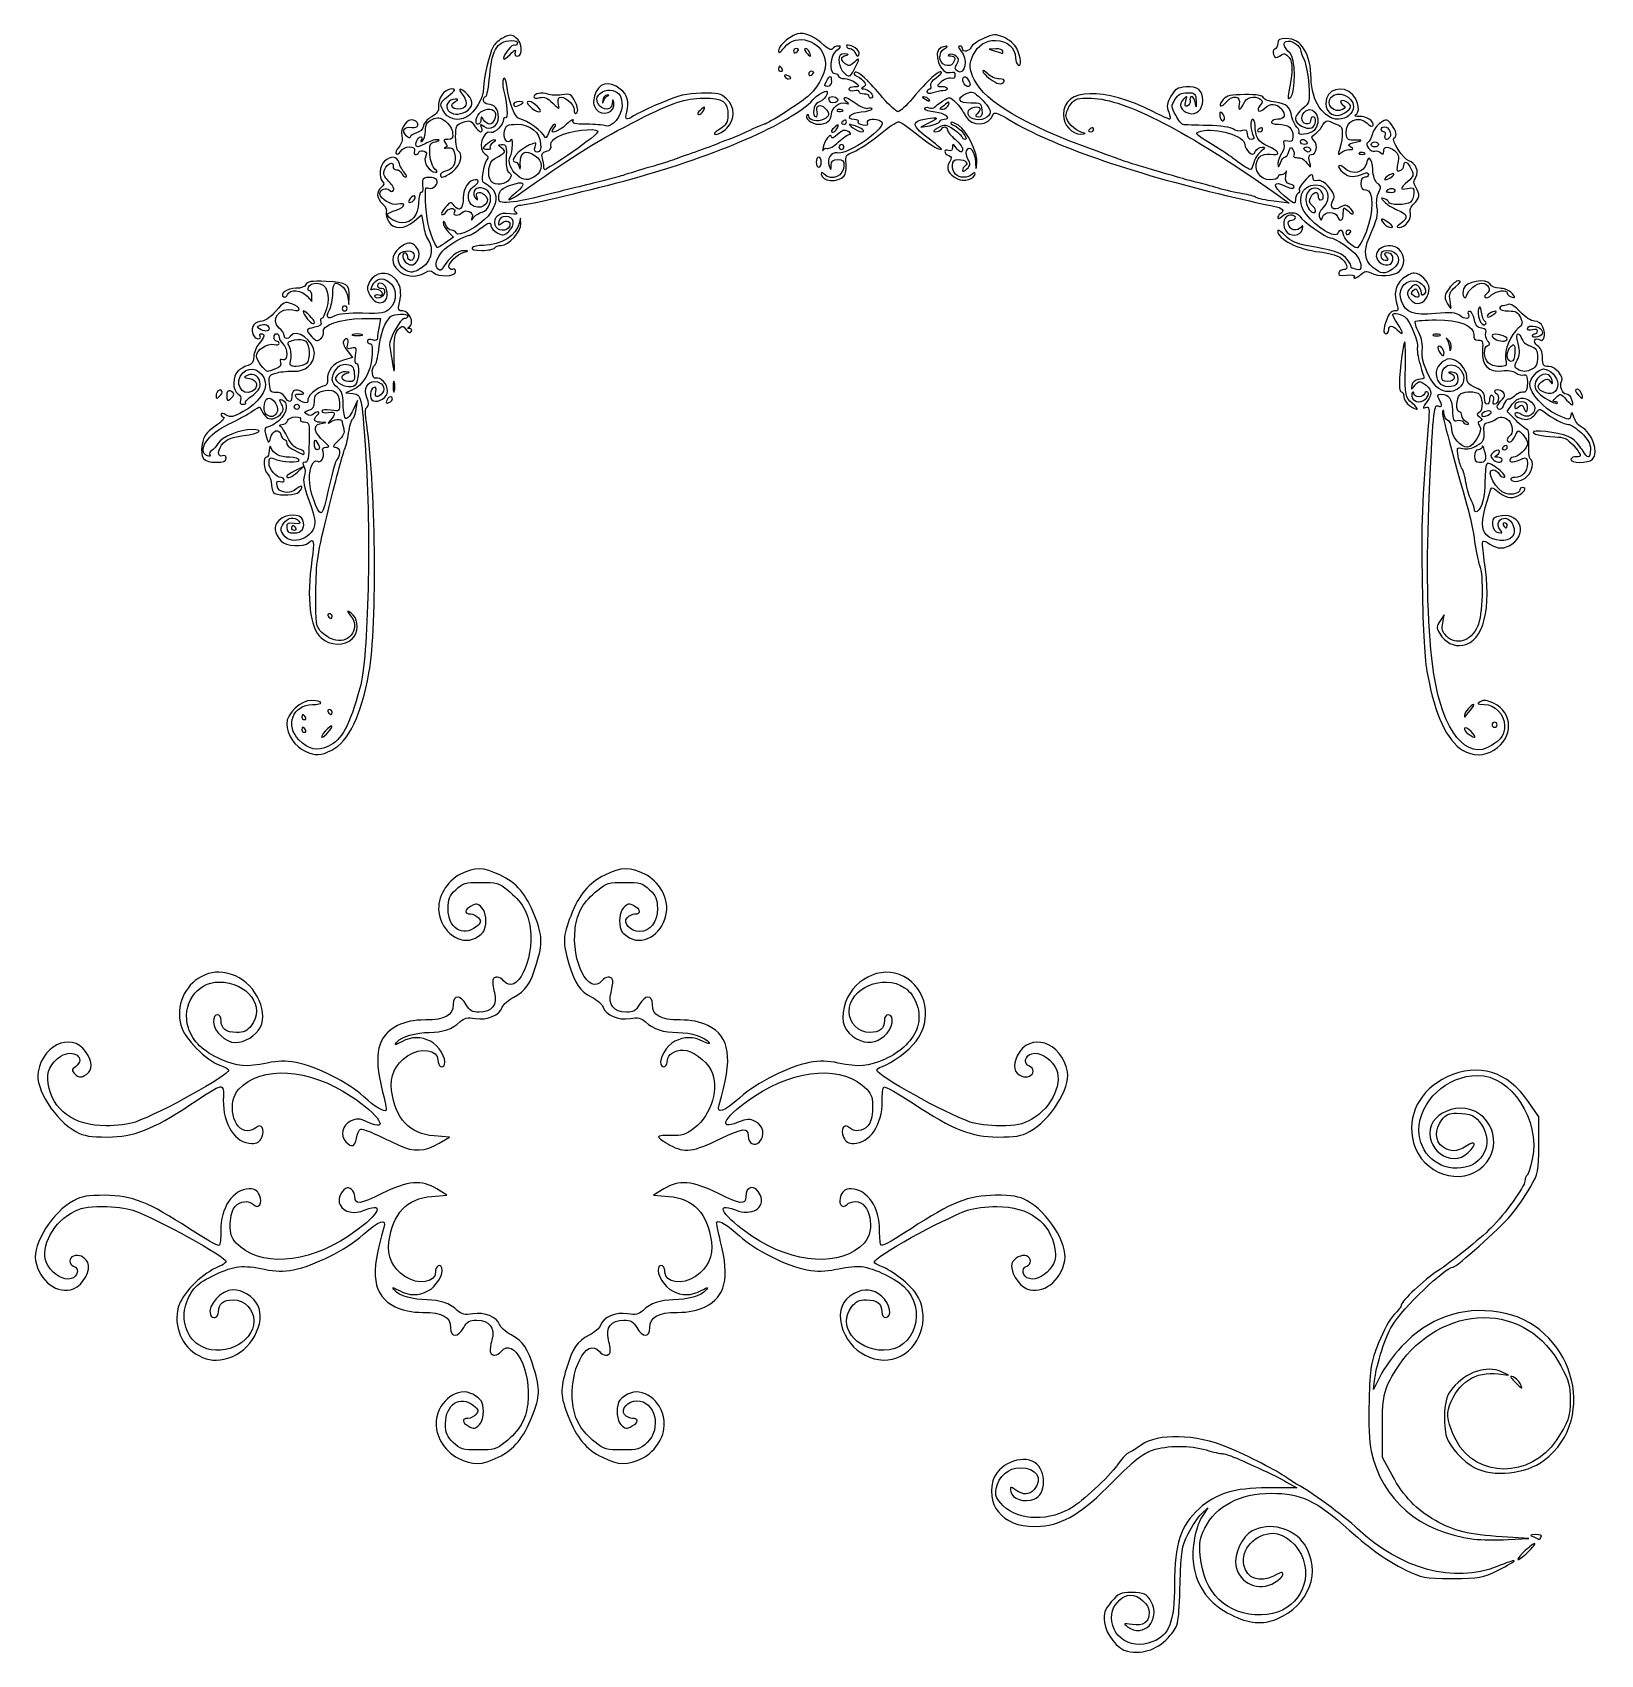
# Model space of a CAD drawing. Header units: centimetres. Extents: x -8.8 to 7.6, y -8.2 to 8.8.
import ezdxf

# ---------------------------------------------------------------- set-up
doc = ezdxf.new("R2010")
doc.units = ezdxf.units.CM
doc.header["$MEASUREMENT"] = 0
doc.layers.add('Layer 1', color=7, linetype='Continuous')

msp = doc.modelspace()

# ---------------------------------------------------------------- linework, layer by layer
at = {"layer": 'Layer 1'}
for points, knots in [([(5.0369, 6.21218), (5.04401, 6.22369), (5.00751, 6.22817), (4.95579, 6.22213), (4.95579, 6.22213), (4.88436, 6.21379), (4.86481, 6.21989), (4.8745, 6.2475), (4.8745, 6.2475), (4.88152, 6.26749), (4.90529, 6.28245), (4.92732, 6.28074), (4.92732, 6.28074), (4.98435, 6.27631), (4.95582, 6.36508), (4.88542, 6.4111), (4.88542, 6.4111), (4.8542, 6.43151), (4.75721, 6.45657), (4.6699, 6.4668), (4.6699, 6.4668), (4.44503, 6.49313), (4.23334, 6.5996), (4.23334, 6.68637), (4.23334, 6.68637), (4.23334, 6.70483), (4.26777, 6.68391), (4.30984, 6.63988), (4.30984, 6.63988), (4.36537, 6.58178), (4.42522, 6.55284), (4.52812, 6.53436), (4.52812, 6.53436), (4.8318, 6.4798), (4.88804, 6.46259), (4.94336, 6.40727), (4.94336, 6.40727), (4.97486, 6.37577), (5.00063, 6.33809), (5.00063, 6.32354), (5.00063, 6.32354), (5.00063, 6.30899), (5.00561, 6.29708), (5.0117, 6.29708), (5.0117, 6.29708), (5.01779, 6.29708), (5.0416, 6.28985), (5.06462, 6.28102), (5.06462, 6.28102), (5.12045, 6.25959), (5.12039, 6.34481), (5.06451, 6.42459), (5.06451, 6.42459), (5.01776, 6.49133), (4.83501, 6.61458), (4.78279, 6.61458), (4.78279, 6.61458), (4.73958, 6.61458), (4.4924, 6.78978), (4.46399, 6.84055), (4.46399, 6.84055), (4.43545, 6.89155), (4.32718, 6.88985), (4.27492, 6.83759), (4.27492, 6.83759), (4.25205, 6.81472), (4.23334, 6.80807), (4.23334, 6.8228), (4.23334, 6.8228), (4.23334, 6.83753), (4.24525, 6.85695), (4.2598, 6.86594), (4.2598, 6.86594), (4.31251, 6.89852), (4.28421, 6.93004), (4.18704, 6.947), (4.18704, 6.947), (4.13247, 6.95652), (3.91518, 7.00535), (3.70418, 7.0555), (3.70418, 7.0555), (2.68118, 7.29868), (1.85477, 7.58611), (1.42101, 7.84961), (1.42101, 7.84961), (1.31574, 7.91356), (1.2564, 7.93635), (1.24945, 7.91551), (1.24945, 7.91551), (1.20491, 7.78188), (1.02348, 7.77105), (0.95545, 7.89797), (0.95545, 7.89797), (0.932, 7.94171), (0.88587, 8.00438), (0.85292, 8.03724), (0.85292, 8.03724), (0.79483, 8.09519), (0.79084, 8.0956), (0.72063, 8.05093), (0.72063, 8.05093), (0.68081, 8.0256), (0.64133, 7.99526), (0.63289, 7.98352), (0.63289, 7.98352), (0.62445, 7.97178), (0.59766, 7.9698), (0.57336, 7.97913), (0.57336, 7.97913), (0.54905, 7.98845), (0.52917, 7.98358), (0.52917, 7.96831), (0.52917, 7.96831), (0.52917, 7.95304), (0.57885, 7.93688), (0.63956, 7.93241), (0.63956, 7.93241), (0.74057, 7.92496), (0.82376, 7.85813), (0.73201, 7.85813), (0.73201, 7.85813), (0.71018, 7.85813), (0.68835, 7.84649), (0.6835, 7.83227), (0.6835, 7.83227), (0.67866, 7.81804), (0.63302, 7.79933), (0.58208, 7.79068), (0.58208, 7.79068), (0.58208, 7.79068), (0.48948, 7.77495), (0.48948, 7.77495), (0.48948, 7.77495), (0.48948, 7.77495), (0.57621, 7.8202), (0.57621, 7.8202), (0.57621, 7.8202), (0.68317, 7.876), (0.67724, 7.8838), (0.54457, 7.86185), (0.54457, 7.86185), (0.3786, 7.83439), (0.38745, 7.79312), (0.5925, 7.63835), (0.5925, 7.63835), (0.66372, 7.5846), (0.71354, 7.54063), (0.70321, 7.54063), (0.70321, 7.54063), (0.66571, 7.54063), (0.56587, 7.60444), (0.42752, 7.71684), (0.42752, 7.71684), (0.34979, 7.78), (0.27094, 7.83167), (0.25229, 7.83167), (0.25229, 7.83167), (0.23365, 7.83167), (0.14195, 7.76916), (0.04853, 7.69276), (0.04853, 7.69276), (-0.0449, 7.61636), (-0.16294, 7.53774), (-0.21379, 7.51805), (-0.21379, 7.51805), (-0.29817, 7.48537), (-0.30532, 7.47437), (-0.29571, 7.39201), (-0.29571, 7.39201), (-0.28992, 7.34238), (-0.29877, 7.28539), (-0.31538, 7.26538), (-0.31538, 7.26538), (-0.37747, 7.19056), (-0.55563, 7.20336), (-0.55563, 7.28265), (-0.55563, 7.28265), (-0.55563, 7.30486), (-0.54705, 7.30451), (-0.52388, 7.28134), (-0.52388, 7.28134), (-0.44765, 7.20511), (-0.3175, 7.26351), (-0.3175, 7.37394), (-0.3175, 7.37394), (-0.3175, 7.42121), (-0.33226, 7.43479), (-0.38365, 7.43479), (-0.38365, 7.43479), (-0.43406, 7.43479), (-0.45024, 7.42062), (-0.45166, 7.37526), (-0.45166, 7.37526), (-0.45342, 7.31891), (-0.45463, 7.31856), (-0.47419, 7.36865), (-0.47419, 7.36865), (-0.50158, 7.43878), (-0.45036, 7.51998), (-0.38872, 7.50415), (-0.38872, 7.50415), (-0.27778, 7.47565), (0.15397, 7.78482), (0.07403, 7.83553), (0.07403, 7.83553), (0.01669, 7.8719), (-0.0868, 7.86269), (-0.0714, 7.82258), (-0.0714, 7.82258), (-0.06164, 7.79714), (-0.07581, 7.79047), (-0.12118, 7.79915), (-0.12118, 7.79915), (-0.15606, 7.80582), (-0.17808, 7.82182), (-0.17012, 7.83471), (-0.17012, 7.83471), (-0.16214, 7.84758), (-0.18113, 7.85813), (-0.21231, 7.85813), (-0.21231, 7.85813), (-0.31688, 7.85813), (-0.24988, 7.92408), (-0.13685, 7.93241), (-0.13685, 7.93241), (-0.07613, 7.93688), (-0.02646, 7.95139), (-0.02646, 7.96465), (-0.02646, 7.96465), (-0.02646, 7.97791), (-0.04444, 7.98186), (-0.06642, 7.97342), (-0.06642, 7.97342), (-0.08855, 7.96493), (-0.14835, 7.9901), (-0.20045, 8.02984), (-0.20045, 8.02984), (-0.25219, 8.0693), (-0.30232, 8.09379), (-0.31186, 8.08425), (-0.31186, 8.08425), (-0.3214, 8.07471), (-0.31167, 8.05453), (-0.29028, 8.03939), (-0.29028, 8.03939), (-0.25906, 8.01732), (-0.26128, 8.01511), (-0.30149, 8.02824), (-0.30149, 8.02824), (-0.35996, 8.04733), (-0.44979, 7.97706), (-0.44979, 7.91223), (-0.44979, 7.91223), (-0.44979, 7.84817), (-0.50373, 7.80521), (-0.58414, 7.80521), (-0.58414, 7.80521), (-0.65526, 7.80521), (-0.73672, 7.87107), (-0.70492, 7.90286), (-0.70492, 7.90286), (-0.69557, 7.91221), (-0.68792, 7.90677), (-0.68792, 7.89077), (-0.68792, 7.89077), (-0.68792, 7.84591), (-0.59034, 7.82538), (-0.53017, 7.85758), (-0.53017, 7.85758), (-0.46535, 7.89227), (-0.46251, 7.91996), (-0.51807, 7.97553), (-0.51807, 7.97553), (-0.5693, 8.02676), (-0.61787, 8.00247), (-0.60009, 7.9345), (-0.60009, 7.9345), (-0.59291, 7.90705), (-0.59783, 7.88458), (-0.61102, 7.88458), (-0.61102, 7.88458), (-0.65796, 7.88458), (-0.63635, 8.02147), (-0.58739, 8.03428), (-0.58739, 8.03428), (-0.5612, 8.04113), (-0.52538, 8.06978), (-0.50779, 8.09795), (-0.50779, 8.09795), (-0.45263, 8.18627), (-0.54841, 8.1604), (-0.64339, 8.06133), (-0.64339, 8.06133), (-0.87897, 7.81559), (-1.64734, 7.48033), (-2.54, 7.23378), (-2.54, 7.23378), (-2.93316, 7.12519), (-3.63946, 6.95854), (-3.70651, 6.95854), (-3.70651, 6.95854), (-3.76926, 6.95854), (-3.79993, 6.9057), (-3.75386, 6.87696), (-3.75386, 6.87696), (-3.73214, 6.86341), (-3.75912, 6.86092), (-3.82058, 6.87079), (-3.82058, 6.87079), (-3.93659, 6.88944), (-4.00029, 6.83817), (-3.97609, 6.74564), (-3.97609, 6.74564), (-3.96001, 6.68416), (-3.84953, 6.67463), (-3.82721, 6.73279), (-3.82721, 6.73279), (-3.80624, 6.78743), (-3.85709, 6.8111), (-3.90681, 6.76983), (-3.90681, 6.76983), (-3.94245, 6.74025), (-3.94696, 6.74276), (-3.93836, 6.7874), (-3.93836, 6.7874), (-3.93159, 6.82254), (-3.90694, 6.83947), (-3.86255, 6.83947), (-3.86255, 6.83947), (-3.77671, 6.83947), (-3.76121, 6.74881), (-3.83555, 6.68154), (-3.83555, 6.68154), (-3.88307, 6.63854), (-3.89816, 6.63679), (-3.95578, 6.66763), (-3.95578, 6.66763), (-3.99202, 6.68703), (-4.02167, 6.71875), (-4.02167, 6.73812), (-4.02167, 6.73812), (-4.02167, 6.78741), (-4.03934, 6.78273), (-4.13838, 6.70719), (-4.13838, 6.70719), (-4.18608, 6.67081), (-4.23606, 6.64104), (-4.24945, 6.64104), (-4.24945, 6.64104), (-4.29373, 6.64104), (-4.48388, 6.52896), (-4.5302, 6.47556), (-4.5302, 6.47556), (-4.5943, 6.40167), (-4.61432, 6.32348), (-4.57827, 6.28781), (-4.57827, 6.28781), (-4.55507, 6.26485), (-4.54035, 6.27015), (-4.51821, 6.30942), (-4.51821, 6.30942), (-4.46393, 6.4057), (-4.36846, 6.48232), (-4.30729, 6.47869), (-4.30729, 6.47869), (-4.24979, 6.47528), (-4.24955, 6.4745), (-4.3028, 6.46405), (-4.3028, 6.46405), (-4.37502, 6.44988), (-4.48243, 6.33624), (-4.45917, 6.29861), (-4.45917, 6.29861), (-4.44936, 6.28274), (-4.43026, 6.27661), (-4.41671, 6.28498), (-4.41671, 6.28498), (-4.40316, 6.29335), (-4.39208, 6.28164), (-4.39208, 6.25895), (-4.39208, 6.25895), (-4.39208, 6.20783), (-4.57632, 6.20085), (-4.62557, 6.25011), (-4.62557, 6.25011), (-4.65114, 6.27568), (-4.66893, 6.27568), (-4.70988, 6.25011), (-4.70988, 6.25011), (-4.9188, 6.11964), (-5.17309, 6.35794), (-4.98382, 6.50682), (-4.98382, 6.50682), (-4.90194, 6.57123), (-4.85946, 6.57547), (-4.80832, 6.52433), (-4.80832, 6.52433), (-4.72333, 6.43934), (-4.81533, 6.27307), (-4.9058, 6.34815), (-4.9058, 6.34815), (-4.95243, 6.38685), (-4.96232, 6.45583), (-4.92125, 6.45583), (-4.92125, 6.45583), (-4.9067, 6.45583), (-4.89479, 6.43797), (-4.89479, 6.41614), (-4.89479, 6.41614), (-4.89479, 6.39431), (-4.87948, 6.37645), (-4.86077, 6.37645), (-4.86077, 6.37645), (-4.84206, 6.37645), (-4.82675, 6.39852), (-4.82675, 6.4255), (-4.82675, 6.4255), (-4.82675, 6.46067), (-4.847, 6.47513), (-4.89833, 6.47659), (-4.89833, 6.47659), (-5.01689, 6.47996), (-5.03119, 6.34542), (-4.91967, 6.27578), (-4.91967, 6.27578), (-4.87518, 6.24799), (-4.85019, 6.24776), (-4.78964, 6.27456), (-4.78964, 6.27456), (-4.65422, 6.3345), (-4.60404, 6.49744), (-4.68784, 6.60515), (-4.68784, 6.60515), (-4.70078, 6.62179), (-4.7199, 6.68527), (-4.73032, 6.74621), (-4.73032, 6.74621), (-4.73032, 6.74621), (-4.74927, 6.85702), (-4.74927, 6.85702), (-4.74927, 6.85702), (-4.74927, 6.85702), (-4.82865, 6.78875), (-4.82865, 6.78875), (-4.82865, 6.78875), (-4.92962, 6.70191), (-5.0386, 6.69947), (-5.09322, 6.78283), (-5.09322, 6.78283), (-5.11571, 6.81716), (-5.12747, 6.86256), (-5.11936, 6.88372), (-5.11936, 6.88372), (-5.11124, 6.90488), (-5.12883, 6.94412), (-5.15845, 6.97092), (-5.15845, 6.97092), (-5.22256, 7.02894), (-5.22774, 7.09799), (-5.17149, 7.14467), (-5.17149, 7.14467), (-5.14318, 7.16817), (-5.13913, 7.18698), (-5.15826, 7.20612), (-5.15826, 7.20612), (-5.20209, 7.24995), (-5.1903, 7.36963), (-5.13745, 7.41745), (-5.13745, 7.41745), (-5.06996, 7.47853), (-5.00748, 7.47203), (-4.98605, 7.40171), (-4.98605, 7.40171), (-4.97607, 7.36897), (-4.94961, 7.32134), (-4.92725, 7.29588), (-4.92725, 7.29588), (-4.90489, 7.27041), (-4.89907, 7.24958), (-4.91432, 7.24958), (-4.91432, 7.24958), (-4.92957, 7.24958), (-4.9489, 7.26744), (-4.95728, 7.28927), (-4.95728, 7.28927), (-4.96566, 7.3111), (-4.99074, 7.32896), (-5.01303, 7.32896), (-5.01303, 7.32896), (-5.03531, 7.32896), (-5.05057, 7.34384), (-5.04693, 7.36203), (-5.04693, 7.36203), (-5.03509, 7.42124), (-5.11299, 7.39684), (-5.13621, 7.33407), (-5.13621, 7.33407), (-5.15403, 7.28591), (-5.14479, 7.25905), (-5.09243, 7.20668), (-5.09243, 7.20668), (-5.05594, 7.17019), (-5.0336, 7.12815), (-5.0428, 7.11327), (-5.0428, 7.11327), (-5.05405, 7.09507), (-5.06826, 7.09495), (-5.08622, 7.11291), (-5.08622, 7.11291), (-5.12048, 7.14719), (-5.18583, 7.12257), (-5.18583, 7.07538), (-5.18583, 7.07538), (-5.18583, 7.0228), (-5.0624, 6.95005), (-5.0006, 6.96621), (-5.0006, 6.96621), (-4.90637, 6.99085), (-4.91789, 6.93729), (-5.01361, 6.9057), (-5.01361, 6.9057), (-5.06468, 6.88885), (-5.10646, 6.86918), (-5.10646, 6.862), (-5.10646, 6.862), (-5.10646, 6.82302), (-5.02086, 6.77334), (-4.9537, 6.77334), (-4.9537, 6.77334), (-4.85015, 6.77334), (-4.78733, 6.84966), (-4.78206, 6.98189), (-4.78206, 6.98189), (-4.77967, 7.0418), (-4.76759, 7.09083), (-4.75521, 7.09083), (-4.75521, 7.09083), (-4.74284, 7.09083), (-4.73483, 7.11167), (-4.73742, 7.13713), (-4.73742, 7.13713), (-4.74001, 7.1626), (-4.74076, 7.19831), (-4.73908, 7.21651), (-4.73908, 7.21651), (-4.7354, 7.25645), (-4.61385, 7.26089), (-4.5898, 7.22197), (-4.5898, 7.22197), (-4.56452, 7.18106), (-4.62763, 7.11797), (-4.67547, 7.13633), (-4.67547, 7.13633), (-4.71152, 7.15016), (-4.71518, 7.12517), (-4.70384, 6.94293), (-4.70384, 6.94293), (-4.69316, 6.77138), (-4.65107, 6.61735), (-4.58621, 6.51248), (-4.58621, 6.51248), (-4.58298, 6.50725), (-4.54314, 6.52946), (-4.49769, 6.56183), (-4.49769, 6.56183), (-4.49769, 6.56183), (-4.41504, 6.62068), (-4.41504, 6.62068), (-4.41504, 6.62068), (-4.41504, 6.62068), (-4.46971, 6.67887), (-4.46971, 6.67887), (-4.46971, 6.67887), (-4.49978, 6.71087), (-4.52362, 6.75415), (-4.5227, 6.77504), (-4.5227, 6.77504), (-4.52178, 6.79593), (-4.51026, 6.78623), (-4.49709, 6.75349), (-4.49709, 6.75349), (-4.48393, 6.72075), (-4.45591, 6.69396), (-4.43483, 6.69396), (-4.43483, 6.69396), (-4.41375, 6.69396), (-4.39228, 6.68131), (-4.38712, 6.66584), (-4.38712, 6.66584), (-4.37021, 6.6151), (-4.13946, 6.73703), (-4.0523, 6.84277), (-4.0523, 6.84277), (-3.95279, 6.96349), (-3.94301, 7.07553), (-4.02571, 7.14725), (-4.02571, 7.14725), (-4.05705, 7.17443), (-4.09202, 7.19667), (-4.10343, 7.19667), (-4.10343, 7.19667), (-4.13147, 7.19667), (-4.10081, 7.38611), (-4.06555, 7.43074), (-4.06555, 7.43074), (-4.04469, 7.45714), (-4.04907, 7.4729), (-4.08245, 7.49159), (-4.08245, 7.49159), (-4.16678, 7.53878), (-4.10875, 7.75046), (-4.01963, 7.72075), (-4.01963, 7.72075), (-3.98107, 7.7079), (-3.88938, 7.80399), (-3.88938, 7.85725), (-3.88938, 7.85725), (-3.88938, 7.874), (-3.87861, 7.88105), (-3.86544, 7.87291), (-3.86544, 7.87291), (-3.84, 7.85719), (-3.85348, 8.02559), (-3.88888, 8.16574), (-3.88888, 8.16574), (-3.90037, 8.21124), (-3.90062, 8.26327), (-3.88943, 8.28138), (-3.88943, 8.28138), (-3.87695, 8.30158), (-3.86363, 8.27472), (-3.85496, 8.21189), (-3.85496, 8.21189), (-3.8274, 8.01206), (-3.77243, 7.87181), (-3.71791, 7.86223), (-3.71791, 7.86223), (-3.64678, 7.84974), (-3.4706, 7.72162), (-3.45758, 7.67292), (-3.45758, 7.67292), (-3.45102, 7.64838), (-3.43448, 7.66606), (-3.41423, 7.71922), (-3.41423, 7.71922), (-3.39622, 7.76651), (-3.36929, 7.80521), (-3.35438, 7.80521), (-3.35438, 7.80521), (-3.33846, 7.80521), (-3.34087, 7.78882), (-3.36021, 7.76552), (-3.36021, 7.76552), (-3.42321, 7.68961), (-3.31778, 7.72126), (-3.22787, 7.80526), (-3.22787, 7.80526), (-3.18111, 7.84894), (-3.14971, 7.8668), (-3.1581, 7.84495), (-3.1581, 7.84495), (-3.17059, 7.81238), (-3.14525, 7.80521), (-3.01758, 7.80521), (-3.01758, 7.80521), (-2.93191, 7.80521), (-2.84352, 7.79819), (-2.82115, 7.7896), (-2.82115, 7.7896), (-2.75574, 7.7645), (-2.64576, 7.89416), (-2.64624, 7.99583), (-2.64624, 7.99583), (-2.64673, 8.1014), (-2.66743, 8.13639), (-2.7434, 8.16009), (-2.7434, 8.16009), (-2.81206, 8.18151), (-2.91042, 8.1277), (-2.91042, 8.06872), (-2.91042, 8.06872), (-2.91042, 7.96401), (-2.75392, 7.92027), (-2.7486, 8.02349), (-2.7486, 8.02349), (-2.74607, 8.07249), (-2.74329, 8.07433), (-2.73289, 8.03391), (-2.73289, 8.03391), (-2.70628, 7.93053), (-2.8567, 7.87641), (-2.91989, 7.96662), (-2.91989, 7.96662), (-2.94793, 8.00666), (-2.95198, 8.0436), (-2.93485, 8.10331), (-2.93485, 8.10331), (-2.89572, 8.23976), (-2.78423, 8.26935), (-2.6644, 8.1751), (-2.6644, 8.1751), (-2.58893, 8.11573), (-2.56799, 8.04028), (-2.59663, 7.93089), (-2.59663, 7.93089), (-2.61791, 7.84963), (-2.60266, 7.84156), (-2.52604, 7.89352), (-2.52604, 7.89352), (-2.49734, 7.91299), (-2.36869, 7.97367), (-2.24015, 8.02837), (-2.24015, 8.02837), (-2.04788, 8.11019), (-1.97204, 8.12854), (-1.81239, 8.13188), (-1.81239, 8.13188), (-1.64039, 8.13548), (-1.61056, 8.12865), (-1.55, 8.07179), (-1.55, 8.07179), (-1.45892, 7.98629), (-1.45746, 7.85347), (-1.54661, 7.76431), (-1.54661, 7.76431), (-1.58233, 7.72859), (-1.63293, 7.69957), (-1.65906, 7.69981), (-1.65906, 7.69981), (-1.69273, 7.70013), (-1.68151, 7.7163), (-1.62058, 7.75532), (-1.62058, 7.75532), (-1.55286, 7.79869), (-1.53459, 7.82843), (-1.53459, 7.89534), (-1.53459, 7.89534), (-1.53459, 8.04674), (-1.58544, 8.08342), (-1.79053, 8.07997), (-1.79053, 8.07997), (-1.98706, 8.07667), (-2.11777, 8.03325), (-2.47386, 7.85296), (-2.47386, 7.85296), (-2.88287, 7.64588), (-3.1634, 7.47296), (-3.62701, 7.14215), (-3.62701, 7.14215), (-3.8278, 6.99888), (-3.90346, 6.96829), (-3.75725, 7.08949), (-3.75725, 7.08949), (-3.64235, 7.18474), (-3.66991, 7.22002), (-3.81739, 7.16647), (-3.81739, 7.16647), (-3.90585, 7.13435), (-3.9308, 7.11127), (-3.93743, 7.05545), (-3.93743, 7.05545), (-3.94504, 6.99142), (-3.93777, 6.98508), (-3.85805, 6.98613), (-3.85805, 6.98613), (-3.76872, 6.9873), (-3.68251, 7.00398), (-3.39989, 7.07475), (-3.39989, 7.07475), (-3.14838, 7.13773), (-2.93338, 7.19093), (-2.80458, 7.22205), (-2.80458, 7.22205), (-2.7391, 7.23787), (-2.65575, 7.26155), (-2.61937, 7.27467), (-2.61937, 7.27467), (-2.58299, 7.28779), (-2.46393, 7.32407), (-2.35479, 7.35528), (-2.35479, 7.35528), (-2.24565, 7.38649), (-2.13254, 7.42193), (-2.10344, 7.43404), (-2.10344, 7.43404), (-2.07434, 7.44614), (-1.97313, 7.48238), (-1.87854, 7.51456), (-1.87854, 7.51456), (-1.78395, 7.54674), (-1.66904, 7.58958), (-1.62319, 7.60975), (-1.62319, 7.60975), (-1.57733, 7.62995), (-1.53352, 7.64646), (-1.52582, 7.64646), (-1.52582, 7.64646), (-1.51812, 7.64646), (-1.43465, 7.68218), (-1.34033, 7.72584), (-1.34033, 7.72584), (-1.24601, 7.7695), (-1.16226, 7.80522), (-1.15421, 7.80522), (-1.15421, 7.80522), (-1.12244, 7.80522), (-0.74973, 8.04486), (-0.68129, 8.1093), (-0.68129, 8.1093), (-0.56958, 8.21447), (-0.49524, 8.37885), (-0.51405, 8.47913), (-0.51405, 8.47913), (-0.55305, 8.687), (-0.81656, 8.76854), (-0.94213, 8.6116), (-0.94213, 8.6116), (-0.98699, 8.55553), (-1.00519, 8.5455), (-1.00529, 8.57678), (-1.00529, 8.57678), (-1.00547, 8.63884), (-0.85534, 8.75771), (-0.77675, 8.75771), (-0.77675, 8.75771), (-0.6959, 8.75771), (-0.61722, 8.71874), (-0.52545, 8.63325), (-0.52545, 8.63325), (-0.48079, 8.59165), (-0.44921, 8.57849), (-0.4379, 8.5968), (-0.4379, 8.5968), (-0.42817, 8.61253), (-0.4004, 8.62542), (-0.3762, 8.62542), (-0.3762, 8.62542), (-0.34149, 8.62542), (-0.34461, 8.61672), (-0.39099, 8.58423), (-0.39099, 8.58423), (-0.46264, 8.53404), (-0.47792, 8.33438), (-0.4101, 8.33438), (-0.4101, 8.33438), (-0.38827, 8.33438), (-0.37041, 8.32247), (-0.37041, 8.30792), (-0.37041, 8.30792), (-0.37041, 8.29337), (-0.34362, 8.28108), (-0.31088, 8.28062), (-0.31088, 8.28062), (-0.27814, 8.28016), (-0.22824, 8.2623), (-0.19999, 8.24093), (-0.19999, 8.24093), (-0.1498, 8.20297), (-0.14995, 8.20208), (-0.20661, 8.20208), (-0.20661, 8.20208), (-0.2385, 8.20208), (-0.26458, 8.18879), (-0.26458, 8.17254), (-0.26458, 8.17254), (-0.26458, 8.15602), (-0.24125, 8.1491), (-0.21166, 8.15683), (-0.21166, 8.15683), (-0.18256, 8.16444), (-0.15874, 8.15988), (-0.15874, 8.14669), (-0.15874, 8.14669), (-0.15874, 8.1335), (-0.13493, 8.12271), (-0.10582, 8.12271), (-0.10582, 8.12271), (-0.07672, 8.12271), (-0.0529, 8.1101), (-0.0529, 8.09469), (-0.0529, 8.09469), (-0.0529, 8.07928), (-0.0409, 8.07409), (-0.02624, 8.08315), (-0.02624, 8.08315), (0.00616, 8.10318), (-0.05943, 8.17544), (-0.11054, 8.17603), (-0.11054, 8.17603), (-0.13947, 8.17637), (-0.13946, 8.18027), (-0.11049, 8.19864), (-0.11049, 8.19864), (-0.08201, 8.21669), (-0.08316, 8.22855), (-0.11663, 8.26202), (-0.11663, 8.26202), (-0.13927, 8.28466), (-0.1729, 8.30858), (-0.19135, 8.31516), (-0.19135, 8.31516), (-0.2098, 8.32174), (-0.21675, 8.33591), (-0.20679, 8.34665), (-0.20679, 8.34665), (-0.19017, 8.36457), (-0.15754, 8.34474), (-0.07184, 8.26463), (-0.07184, 8.26463), (-0.05415, 8.2481), (0.01785, 8.16773), (0.08817, 8.08604), (0.08817, 8.08604), (0.15848, 8.00434), (0.23144, 7.9375), (0.25028, 7.9375), (0.25028, 7.9375), (0.26912, 7.9375), (0.33661, 7.99946), (0.40024, 8.0752), (0.40024, 8.0752), (0.56108, 8.26663), (0.68149, 8.37608), (0.70518, 8.35239), (0.70518, 8.35239), (0.71276, 8.34481), (0.68757, 8.31803), (0.64919, 8.29289), (0.64919, 8.29289), (0.61035, 8.26744), (0.58551, 8.23132), (0.59315, 8.2114), (0.59315, 8.2114), (0.6007, 8.19172), (0.59535, 8.17563), (0.58125, 8.17563), (0.58125, 8.17563), (0.56716, 8.17563), (0.55563, 8.16233), (0.55563, 8.14608), (0.55563, 8.14608), (0.55563, 8.12749), (0.57769, 8.12353), (0.61516, 8.13542), (0.61516, 8.13542), (0.6479, 8.14581), (0.69553, 8.1557), (0.72099, 8.1574), (0.72099, 8.1574), (0.78809, 8.1619), (0.77798, 8.20208), (0.70975, 8.20208), (0.70975, 8.20208), (0.65306, 8.20208), (0.65296, 8.2028), (0.70314, 8.25066), (0.70314, 8.25066), (0.73115, 8.27738), (0.77491, 8.29385), (0.80037, 8.28726), (0.80037, 8.28726), (0.83088, 8.27937), (0.84667, 8.29048), (0.84667, 8.31984), (0.84667, 8.31984), (0.84667, 8.3517), (0.83223, 8.35981), (0.796, 8.34832), (0.796, 8.34832), (0.69458, 8.31613), (0.60399, 8.57125), (0.70331, 8.60936), (0.70331, 8.60936), (0.76787, 8.63413), (0.78579, 8.62688), (0.73422, 8.59684), (0.73422, 8.59684), (0.66804, 8.55829), (0.67444, 8.44805), (0.74414, 8.42593), (0.74414, 8.42593), (0.77941, 8.41473), (0.80884, 8.42146), (0.82311, 8.44399), (0.82311, 8.44399), (0.85756, 8.49836), (0.85141, 8.51937), (0.80037, 8.52167), (0.80037, 8.52167), (0.77126, 8.52298), (0.76668, 8.52883), (0.78803, 8.5374), (0.78803, 8.5374), (0.80671, 8.5449), (0.83892, 8.53699), (0.85961, 8.51983), (0.85961, 8.51983), (0.88975, 8.49482), (0.89089, 8.47839), (0.86534, 8.43715), (0.86534, 8.43715), (0.83958, 8.39557), (0.84094, 8.38102), (0.87244, 8.36143), (0.87244, 8.36143), (0.95397, 8.31071), (0.98467, 8.49312), (0.90872, 8.57704), (0.90872, 8.57704), (0.88251, 8.60598), (0.8772, 8.62542), (0.89548, 8.62542), (0.89548, 8.62542), (0.91229, 8.62542), (0.92604, 8.61351), (0.92604, 8.59896), (0.92604, 8.59896), (0.92604, 8.55667), (0.99819, 8.56843), (1.0155, 8.61354), (1.0155, 8.61354), (1.02416, 8.63611), (1.08361, 8.67774), (1.14761, 8.70605), (1.14761, 8.70605), (1.25459, 8.75337), (1.27164, 8.75432), (1.35896, 8.71784), (1.35896, 8.71784), (1.4126, 8.69543), (1.47149, 8.64422), (1.49426, 8.60018), (1.49426, 8.60018), (1.53965, 8.51241), (1.54848, 8.40204), (1.50812, 8.42698), (1.50812, 8.42698), (1.49357, 8.43597), (1.48166, 8.47057), (1.48166, 8.50387), (1.48166, 8.50387), (1.48166, 8.60607), (1.39044, 8.68555), (1.27314, 8.68555), (1.27314, 8.68555), (1.16577, 8.68555), (1.09195, 8.6366), (1.03545, 8.52794), (1.03545, 8.52794), (0.99392, 8.44805), (0.99784, 8.37283), (1.04868, 8.27453), (1.04868, 8.27453), (1.17352, 8.03311), (1.56946, 7.79892), (2.28863, 7.54113), (2.28863, 7.54113), (2.4196, 7.49418), (2.55057, 7.44617), (2.57967, 7.43443), (2.57967, 7.43443), (2.60877, 7.42269), (2.69807, 7.39373), (2.77811, 7.37008), (2.77811, 7.37008), (3.19221, 7.24771), (3.30193, 7.21628), (3.38665, 7.19579), (3.38665, 7.19579), (3.43758, 7.18347), (3.53879, 7.15597), (3.61155, 7.13469), (3.61155, 7.13469), (3.68431, 7.1134), (3.79742, 7.08753), (3.8629, 7.0772), (3.8629, 7.0772), (3.92838, 7.06687), (3.99387, 7.049), (4.00842, 7.03749), (4.00842, 7.03749), (4.02297, 7.02599), (4.10632, 7.00815), (4.19363, 6.99786), (4.19363, 6.99786), (4.19363, 6.99786), (4.35238, 6.97914), (4.35238, 6.97914), (4.35238, 6.97914), (4.35238, 6.97914), (4.19363, 7.09174), (4.19363, 7.09174), (4.19363, 7.09174), (3.30733, 7.72038), (2.62873, 8.07057), (2.28053, 8.07899), (2.28053, 8.07899), (2.13129, 8.08259), (2.10829, 8.07603), (2.06284, 8.01688), (2.06284, 8.01688), (2.03489, 7.9805), (2.01175, 7.92602), (2.01143, 7.89581), (2.01143, 7.89581), (2.01076, 7.83358), (2.10355, 7.73749), (2.18282, 7.71831), (2.18282, 7.71831), (2.22532, 7.70803), (2.22232, 7.7049), (2.16759, 7.70244), (2.16759, 7.70244), (2.07481, 7.69827), (1.98438, 7.79941), (1.98438, 7.90734), (1.98438, 7.90734), (1.98438, 8.18775), (2.40903, 8.20033), (2.93139, 7.93539), (2.93139, 7.93539), (3.01445, 7.89326), (3.0903, 7.85865), (3.09995, 7.85846), (3.09995, 7.85846), (3.1096, 7.85827), (3.10461, 7.89227), (3.08886, 7.934), (3.08886, 7.934), (3.06531, 7.99638), (3.06948, 8.02579), (3.11231, 8.09936), (3.11231, 8.09936), (3.15601, 8.17444), (3.18159, 8.19013), (3.27121, 8.19677), (3.27121, 8.19677), (3.39277, 8.20579), (3.44621, 8.16222), (3.44621, 8.05411), (3.44621, 8.05411), (3.44621, 7.95961), (3.38074, 7.90015), (3.29923, 7.9206), (3.29923, 7.9206), (3.21445, 7.94188), (3.18686, 8.01415), (3.24302, 8.06786), (3.24302, 8.06786), (3.28296, 8.10606), (3.28498, 8.10433), (3.26767, 8.0468), (3.26767, 8.0468), (3.25365, 8.00017), (3.258, 7.98733), (3.28467, 7.99663), (3.28467, 7.99663), (3.30439, 8.0035), (3.31702, 8.02872), (3.31274, 8.05268), (3.31274, 8.05268), (3.30847, 8.07665), (3.31661, 8.09625), (3.33083, 8.09625), (3.33083, 8.09625), (3.34505, 8.09625), (3.36213, 8.06351), (3.36879, 8.02349), (3.36879, 8.02349), (3.37783, 7.96912), (3.37995, 7.97413), (3.37716, 8.04333), (3.37716, 8.04333), (3.37368, 8.12978), (3.36761, 8.13593), (3.28578, 8.13593), (3.28578, 8.13593), (3.21901, 8.13593), (3.18785, 8.119), (3.15501, 8.06488), (3.15501, 8.06488), (3.11468, 7.99841), (3.11517, 7.98776), (3.16269, 7.89952), (3.16269, 7.89952), (3.19063, 7.84765), (3.22566, 7.80346), (3.24054, 7.80132), (3.24054, 7.80132), (3.25542, 7.79919), (3.37104, 7.79531), (3.49746, 7.79269), (3.49746, 7.79269), (3.63642, 7.78982), (3.74317, 7.77479), (3.76739, 7.7547), (3.76739, 7.7547), (3.78951, 7.73634), (3.83172, 7.72915), (3.86164, 7.73865), (3.86164, 7.73865), (3.90433, 7.75221), (3.91583, 7.74424), (3.91583, 7.70116), (3.91583, 7.70116), (3.91583, 7.66925), (3.93302, 7.64646), (3.95708, 7.64646), (3.95708, 7.64646), (3.98252, 7.64646), (3.99078, 7.65868), (3.97863, 7.67834), (3.97863, 7.67834), (3.94715, 7.72927), (3.94023, 7.85813), (3.96897, 7.85813), (3.96897, 7.85813), (3.9834, 7.85813), (3.99537, 7.83134), (3.99557, 7.7986), (3.99557, 7.7986), (3.99633, 7.67406), (4.02858, 7.62078), (4.13042, 7.57585), (4.13042, 7.57585), (4.23685, 7.52889), (4.26821, 7.48084), (4.18703, 7.4891), (4.18703, 7.4891), (4.08375, 7.49961), (4.0456, 7.48466), (4.01735, 7.42265), (4.01735, 7.42265), (3.97456, 7.32873), (4.04719, 7.22313), (4.15457, 7.22313), (4.15457, 7.22313), (4.19789, 7.22313), (4.23333, 7.23503), (4.23333, 7.24958), (4.23333, 7.24958), (4.23333, 7.26413), (4.25032, 7.27604), (4.27108, 7.27604), (4.27108, 7.27604), (4.29184, 7.27604), (4.31381, 7.29092), (4.3199, 7.30911), (4.3199, 7.30911), (4.32599, 7.3273), (4.32573, 7.30862), (4.31934, 7.2676), (4.31934, 7.2676), (4.31018, 7.20889), (4.31945, 7.18995), (4.36283, 7.1786), (4.36283, 7.1786), (4.39315, 7.17067), (4.41146, 7.15368), (4.40352, 7.14083), (4.40352, 7.14083), (4.39558, 7.12799), (4.35632, 7.13442), (4.31626, 7.15514), (4.31626, 7.15514), (4.18326, 7.22392), (4.17297, 7.16118), (4.29986, 7.05511), (4.29986, 7.05511), (4.40278, 6.96908), (4.41854, 6.9629), (4.41854, 7.00857), (4.41854, 7.00857), (4.41854, 7.03754), (4.43064, 7.06872), (4.44543, 7.07786), (4.44543, 7.07786), (4.46022, 7.087), (4.46594, 7.10479), (4.45815, 7.1174), (4.45815, 7.1174), (4.4455, 7.13788), (4.56184, 7.27604), (4.59172, 7.27604), (4.59172, 7.27604), (4.59833, 7.27604), (4.60375, 7.2593), (4.60375, 7.23883), (4.60375, 7.23883), (4.60375, 7.21568), (4.62221, 7.20645), (4.65261, 7.2144), (4.65261, 7.2144), (4.68487, 7.22284), (4.72528, 7.19888), (4.77158, 7.14386), (4.77158, 7.14386), (4.82932, 7.07524), (4.8366, 7.05105), (4.81287, 7.0067), (4.81287, 7.0067), (4.77317, 6.93251), (4.81817, 6.89037), (4.88952, 6.93493), (4.88952, 6.93493), (4.93331, 6.96228), (4.95125, 6.96208), (4.98524, 6.93386), (4.98524, 6.93386), (5.00825, 6.91476), (5.02708, 6.88685), (5.02708, 6.87182), (5.02708, 6.87182), (5.02708, 6.85679), (5.00327, 6.86605), (4.97416, 6.89239), (4.97416, 6.89239), (4.92251, 6.93914), (4.92124, 6.9386), (4.92124, 6.87003), (4.92124, 6.87003), (4.92124, 6.79391), (4.88335, 6.77538), (4.85876, 6.83947), (4.85876, 6.83947), (4.83724, 6.89555), (4.71615, 6.89042), (4.70238, 6.83286), (4.70238, 6.83286), (4.69219, 6.79026), (4.68976, 6.79009), (4.67194, 6.83081), (4.67194, 6.83081), (4.65928, 6.85972), (4.67162, 6.89412), (4.70753, 6.93003), (4.70753, 6.93003), (4.80395, 7.02645), (4.75956, 7.17021), (4.63338, 7.17021), (4.63338, 7.17021), (4.47934, 7.17021), (4.42298, 7.00204), (4.53037, 6.86289), (4.53037, 6.86289), (4.63627, 6.72568), (4.84186, 6.60131), (4.86215, 6.66219), (4.86215, 6.66219), (4.87707, 6.70696), (4.92125, 6.70181), (4.92125, 6.6553), (4.92125, 6.6553), (4.92125, 6.61155), (5.02243, 6.50864), (5.06515, 6.50895), (5.06515, 6.50895), (5.0806, 6.50906), (5.123, 6.58348), (5.15938, 6.67431), (5.15938, 6.67431), (5.24268, 6.88233), (5.24195, 7.11729), (5.15799, 7.11729), (5.15799, 7.11729), (5.12066, 7.11729), (5.10646, 7.13552), (5.10646, 7.18344), (5.10646, 7.18344), (5.10646, 7.2246), (5.12145, 7.24959), (5.14615, 7.24959), (5.14615, 7.24959), (5.16798, 7.24959), (5.18584, 7.26277), (5.18584, 7.27888), (5.18584, 7.27888), (5.18584, 7.29655), (5.16747, 7.30045), (5.13954, 7.28871), (5.13954, 7.28871), (5.03678, 7.24552), (4.98216, 7.24788), (4.9201, 7.29819), (4.9201, 7.29819), (4.88436, 7.32716), (4.86348, 7.35927), (4.8737, 7.36953), (4.8737, 7.36953), (4.88392, 7.37979), (4.91156, 7.36891), (4.93512, 7.34535), (4.93512, 7.34535), (5.01241, 7.26806), (5.14467, 7.29691), (5.1633, 7.39512), (5.1633, 7.39512), (5.18135, 7.49028), (5.22374, 7.45066), (5.22967, 7.33309), (5.22967, 7.33309), (5.23331, 7.26103), (5.25214, 7.20595), (5.28015, 7.18547), (5.28015, 7.18547), (5.31777, 7.15796), (5.31967, 7.14315), (5.29215, 7.09173), (5.29215, 7.09173), (5.2739, 7.05762), (5.26597, 6.9906), (5.2742, 6.93992), (5.2742, 6.93992), (5.28836, 6.85269), (5.27944, 6.81775), (5.19149, 6.61567), (5.19149, 6.61567), (5.13088, 6.47642), (5.1438, 6.37337), (5.23057, 6.30393), (5.23057, 6.30393), (5.31916, 6.23304), (5.35184, 6.23036), (5.43814, 6.2869), (5.43814, 6.2869), (5.54581, 6.35746), (5.50803, 6.48229), (5.37898, 6.48229), (5.37898, 6.48229), (5.33576, 6.48229), (5.31813, 6.46695), (5.31813, 6.42937), (5.31813, 6.42937), (5.31813, 6.3982), (5.33577, 6.37645), (5.36106, 6.37645), (5.36106, 6.37645), (5.39622, 6.37645), (5.39803, 6.38363), (5.37105, 6.41614), (5.37105, 6.41614), (5.34416, 6.44854), (5.34571, 6.45583), (5.37948, 6.45583), (5.37948, 6.45583), (5.43301, 6.45583), (5.45492, 6.41895), (5.43392, 6.36421), (5.43392, 6.36421), (5.41293, 6.3095), (5.32022, 6.32096), (5.28129, 6.38307), (5.28129, 6.38307), (5.21245, 6.49289), (5.40282, 6.58649), (5.50569, 6.4934), (5.50569, 6.4934), (5.56974, 6.43543), (5.57085, 6.31848), (5.50788, 6.26149), (5.50788, 6.26149), (5.45294, 6.21177), (5.28844, 6.20341), (5.20837, 6.24627), (5.20837, 6.24627), (5.16711, 6.26835), (5.14451, 6.26535), (5.10881, 6.23304), (5.10881, 6.23304), (5.06057, 6.18938), (5.01458, 6.17604), (5.03692, 6.21217), (5.03692, 6.21217), (5.03692, 6.21217), (5.0369, 6.21218), (5.0369, 6.21218)], [0, 0, 0, 0, 0.0027027, 0.0027027, 0.0027027, 0.0027027, 0.00540541, 0.00540541, 0.00540541, 0.00540541, 0.00810811, 0.00810811, 0.00810811, 0.00810811, 0.01081081, 0.01081081, 0.01081081, 0.01081081, 0.01351351, 0.01351351, 0.01351351, 0.01351351, 0.01621622, 0.01621622, 0.01621622, 0.01621622, 0.01891892, 0.01891892, 0.01891892, 0.01891892, 0.02162162, 0.02162162, 0.02162162, 0.02162162, 0.02432432, 0.02432432, 0.02432432, 0.02432432, 0.02702703, 0.02702703, 0.02702703, 0.02702703, 0.02972973, 0.02972973, 0.02972973, 0.02972973, 0.03243243, 0.03243243, 0.03243243, 0.03243243, 0.03513514, 0.03513514, 0.03513514, 0.03513514, 0.03783784, 0.03783784, 0.03783784, 0.03783784, 0.04054054, 0.04054054, 0.04054054, 0.04054054, 0.04324324, 0.04324324, 0.04324324, 0.04324324, 0.04594595, 0.04594595, 0.04594595, 0.04594595, 0.04864865, 0.04864865, 0.04864865, 0.04864865, 0.05135135, 0.05135135, 0.05135135, 0.05135135, 0.05405405, 0.05405405, 0.05405405, 0.05405405, 0.05675676, 0.05675676, 0.05675676, 0.05675676, 0.05945946, 0.05945946, 0.05945946, 0.05945946, 0.06216216, 0.06216216, 0.06216216, 0.06216216, 0.06486486, 0.06486486, 0.06486486, 0.06486486, 0.06756757, 0.06756757, 0.06756757, 0.06756757, 0.07027027, 0.07027027, 0.07027027, 0.07027027, 0.07297297, 0.07297297, 0.07297297, 0.07297297, 0.07567568, 0.07567568, 0.07567568, 0.07567568, 0.07837838, 0.07837838, 0.07837838, 0.07837838, 0.08108108, 0.08108108, 0.08108108, 0.08108108, 0.08378378, 0.08378378, 0.08378378, 0.08378378, 0.08648649, 0.08648649, 0.08648649, 0.08648649, 0.08918919, 0.08918919, 0.08918919, 0.08918919, 0.09189189, 0.09189189, 0.09189189, 0.09189189, 0.09459459, 0.09459459, 0.09459459, 0.09459459, 0.0972973, 0.0972973, 0.0972973, 0.0972973, 0.1, 0.1, 0.1, 0.1, 0.1027027, 0.1027027, 0.1027027, 0.1027027, 0.10540541, 0.10540541, 0.10540541, 0.10540541, 0.10810811, 0.10810811, 0.10810811, 0.10810811, 0.11081081, 0.11081081, 0.11081081, 0.11081081, 0.11351351, 0.11351351, 0.11351351, 0.11351351, 0.11621622, 0.11621622, 0.11621622, 0.11621622, 0.11891892, 0.11891892, 0.11891892, 0.11891892, 0.12162162, 0.12162162, 0.12162162, 0.12162162, 0.12432432, 0.12432432, 0.12432432, 0.12432432, 0.12702703, 0.12702703, 0.12702703, 0.12702703, 0.12972973, 0.12972973, 0.12972973, 0.12972973, 0.13243243, 0.13243243, 0.13243243, 0.13243243, 0.13513514, 0.13513514, 0.13513514, 0.13513514, 0.13783784, 0.13783784, 0.13783784, 0.13783784, 0.14054054, 0.14054054, 0.14054054, 0.14054054, 0.14324324, 0.14324324, 0.14324324, 0.14324324, 0.14594595, 0.14594595, 0.14594595, 0.14594595, 0.14864865, 0.14864865, 0.14864865, 0.14864865, 0.15135135, 0.15135135, 0.15135135, 0.15135135, 0.15405405, 0.15405405, 0.15405405, 0.15405405, 0.15675676, 0.15675676, 0.15675676, 0.15675676, 0.15945946, 0.15945946, 0.15945946, 0.15945946, 0.16216216, 0.16216216, 0.16216216, 0.16216216, 0.16486486, 0.16486486, 0.16486486, 0.16486486, 0.16756757, 0.16756757, 0.16756757, 0.16756757, 0.17027027, 0.17027027, 0.17027027, 0.17027027, 0.17297297, 0.17297297, 0.17297297, 0.17297297, 0.17567568, 0.17567568, 0.17567568, 0.17567568, 0.17837838, 0.17837838, 0.17837838, 0.17837838, 0.18108108, 0.18108108, 0.18108108, 0.18108108, 0.18378378, 0.18378378, 0.18378378, 0.18378378, 0.18648649, 0.18648649, 0.18648649, 0.18648649, 0.18918919, 0.18918919, 0.18918919, 0.18918919, 0.19189189, 0.19189189, 0.19189189, 0.19189189, 0.19459459, 0.19459459, 0.19459459, 0.19459459, 0.1972973, 0.1972973, 0.1972973, 0.1972973, 0.2, 0.2, 0.2, 0.2, 0.2027027, 0.2027027, 0.2027027, 0.2027027, 0.20540541, 0.20540541, 0.20540541, 0.20540541, 0.20810811, 0.20810811, 0.20810811, 0.20810811, 0.21081081, 0.21081081, 0.21081081, 0.21081081, 0.21351351, 0.21351351, 0.21351351, 0.21351351, 0.21621622, 0.21621622, 0.21621622, 0.21621622, 0.21891892, 0.21891892, 0.21891892, 0.21891892, 0.22162162, 0.22162162, 0.22162162, 0.22162162, 0.22432432, 0.22432432, 0.22432432, 0.22432432, 0.22702703, 0.22702703, 0.22702703, 0.22702703, 0.22972973, 0.22972973, 0.22972973, 0.22972973, 0.23243243, 0.23243243, 0.23243243, 0.23243243, 0.23513514, 0.23513514, 0.23513514, 0.23513514, 0.23783784, 0.23783784, 0.23783784, 0.23783784, 0.24054054, 0.24054054, 0.24054054, 0.24054054, 0.24324324, 0.24324324, 0.24324324, 0.24324324, 0.24594595, 0.24594595, 0.24594595, 0.24594595, 0.24864865, 0.24864865, 0.24864865, 0.24864865, 0.25135135, 0.25135135, 0.25135135, 0.25135135, 0.25405405, 0.25405405, 0.25405405, 0.25405405, 0.25675676, 0.25675676, 0.25675676, 0.25675676, 0.25945946, 0.25945946, 0.25945946, 0.25945946, 0.26216216, 0.26216216, 0.26216216, 0.26216216, 0.26486486, 0.26486486, 0.26486486, 0.26486486, 0.26756757, 0.26756757, 0.26756757, 0.26756757, 0.27027027, 0.27027027, 0.27027027, 0.27027027, 0.27297297, 0.27297297, 0.27297297, 0.27297297, 0.27567568, 0.27567568, 0.27567568, 0.27567568, 0.27837838, 0.27837838, 0.27837838, 0.27837838, 0.28108108, 0.28108108, 0.28108108, 0.28108108, 0.28378378, 0.28378378, 0.28378378, 0.28378378, 0.28648649, 0.28648649, 0.28648649, 0.28648649, 0.28918919, 0.28918919, 0.28918919, 0.28918919, 0.29189189, 0.29189189, 0.29189189, 0.29189189, 0.29459459, 0.29459459, 0.29459459, 0.29459459, 0.2972973, 0.2972973, 0.2972973, 0.2972973, 0.3, 0.3, 0.3, 0.3, 0.3027027, 0.3027027, 0.3027027, 0.3027027, 0.30540541, 0.30540541, 0.30540541, 0.30540541, 0.30810811, 0.30810811, 0.30810811, 0.30810811, 0.31081081, 0.31081081, 0.31081081, 0.31081081, 0.31351351, 0.31351351, 0.31351351, 0.31351351, 0.31621622, 0.31621622, 0.31621622, 0.31621622, 0.31891892, 0.31891892, 0.31891892, 0.31891892, 0.32162162, 0.32162162, 0.32162162, 0.32162162, 0.32432432, 0.32432432, 0.32432432, 0.32432432, 0.32702703, 0.32702703, 0.32702703, 0.32702703, 0.32972973, 0.32972973, 0.32972973, 0.32972973, 0.33243243, 0.33243243, 0.33243243, 0.33243243, 0.33513514, 0.33513514, 0.33513514, 0.33513514, 0.33783784, 0.33783784, 0.33783784, 0.33783784, 0.34054054, 0.34054054, 0.34054054, 0.34054054, 0.34324324, 0.34324324, 0.34324324, 0.34324324, 0.34594595, 0.34594595, 0.34594595, 0.34594595, 0.34864865, 0.34864865, 0.34864865, 0.34864865, 0.35135135, 0.35135135, 0.35135135, 0.35135135, 0.35405405, 0.35405405, 0.35405405, 0.35405405, 0.35675676, 0.35675676, 0.35675676, 0.35675676, 0.35945946, 0.35945946, 0.35945946, 0.35945946, 0.36216216, 0.36216216, 0.36216216, 0.36216216, 0.36486486, 0.36486486, 0.36486486, 0.36486486, 0.36756757, 0.36756757, 0.36756757, 0.36756757, 0.37027027, 0.37027027, 0.37027027, 0.37027027, 0.37297297, 0.37297297, 0.37297297, 0.37297297, 0.37567568, 0.37567568, 0.37567568, 0.37567568, 0.37837838, 0.37837838, 0.37837838, 0.37837838, 0.38108108, 0.38108108, 0.38108108, 0.38108108, 0.38378378, 0.38378378, 0.38378378, 0.38378378, 0.38648649, 0.38648649, 0.38648649, 0.38648649, 0.38918919, 0.38918919, 0.38918919, 0.38918919, 0.39189189, 0.39189189, 0.39189189, 0.39189189, 0.39459459, 0.39459459, 0.39459459, 0.39459459, 0.3972973, 0.3972973, 0.3972973, 0.3972973, 0.4, 0.4, 0.4, 0.4, 0.4027027, 0.4027027, 0.4027027, 0.4027027, 0.40540541, 0.40540541, 0.40540541, 0.40540541, 0.40810811, 0.40810811, 0.40810811, 0.40810811, 0.41081081, 0.41081081, 0.41081081, 0.41081081, 0.41351351, 0.41351351, 0.41351351, 0.41351351, 0.41621622, 0.41621622, 0.41621622, 0.41621622, 0.41891892, 0.41891892, 0.41891892, 0.41891892, 0.42162162, 0.42162162, 0.42162162, 0.42162162, 0.42432432, 0.42432432, 0.42432432, 0.42432432, 0.42702703, 0.42702703, 0.42702703, 0.42702703, 0.42972973, 0.42972973, 0.42972973, 0.42972973, 0.43243243, 0.43243243, 0.43243243, 0.43243243, 0.43513514, 0.43513514, 0.43513514, 0.43513514, 0.43783784, 0.43783784, 0.43783784, 0.43783784, 0.44054054, 0.44054054, 0.44054054, 0.44054054, 0.44324324, 0.44324324, 0.44324324, 0.44324324, 0.44594595, 0.44594595, 0.44594595, 0.44594595, 0.44864865, 0.44864865, 0.44864865, 0.44864865, 0.45135135, 0.45135135, 0.45135135, 0.45135135, 0.45405405, 0.45405405, 0.45405405, 0.45405405, 0.45675676, 0.45675676, 0.45675676, 0.45675676, 0.45945946, 0.45945946, 0.45945946, 0.45945946, 0.46216216, 0.46216216, 0.46216216, 0.46216216, 0.46486486, 0.46486486, 0.46486486, 0.46486486, 0.46756757, 0.46756757, 0.46756757, 0.46756757, 0.47027027, 0.47027027, 0.47027027, 0.47027027, 0.47297297, 0.47297297, 0.47297297, 0.47297297, 0.47567568, 0.47567568, 0.47567568, 0.47567568, 0.47837838, 0.47837838, 0.47837838, 0.47837838, 0.48108108, 0.48108108, 0.48108108, 0.48108108, 0.48378378, 0.48378378, 0.48378378, 0.48378378, 0.48648649, 0.48648649, 0.48648649, 0.48648649, 0.48918919, 0.48918919, 0.48918919, 0.48918919, 0.49189189, 0.49189189, 0.49189189, 0.49189189, 0.49459459, 0.49459459, 0.49459459, 0.49459459, 0.4972973, 0.4972973, 0.4972973, 0.4972973, 0.5, 0.5, 0.5, 0.5, 0.5027027, 0.5027027, 0.5027027, 0.5027027, 0.50540541, 0.50540541, 0.50540541, 0.50540541, 0.50810811, 0.50810811, 0.50810811, 0.50810811, 0.51081081, 0.51081081, 0.51081081, 0.51081081, 0.51351351, 0.51351351, 0.51351351, 0.51351351, 0.51621622, 0.51621622, 0.51621622, 0.51621622, 0.51891892, 0.51891892, 0.51891892, 0.51891892, 0.52162162, 0.52162162, 0.52162162, 0.52162162, 0.52432432, 0.52432432, 0.52432432, 0.52432432, 0.52702703, 0.52702703, 0.52702703, 0.52702703, 0.52972973, 0.52972973, 0.52972973, 0.52972973, 0.53243243, 0.53243243, 0.53243243, 0.53243243, 0.53513514, 0.53513514, 0.53513514, 0.53513514, 0.53783784, 0.53783784, 0.53783784, 0.53783784, 0.54054054, 0.54054054, 0.54054054, 0.54054054, 0.54324324, 0.54324324, 0.54324324, 0.54324324, 0.54594595, 0.54594595, 0.54594595, 0.54594595, 0.54864865, 0.54864865, 0.54864865, 0.54864865, 0.55135135, 0.55135135, 0.55135135, 0.55135135, 0.55405405, 0.55405405, 0.55405405, 0.55405405, 0.55675676, 0.55675676, 0.55675676, 0.55675676, 0.55945946, 0.55945946, 0.55945946, 0.55945946, 0.56216216, 0.56216216, 0.56216216, 0.56216216, 0.56486486, 0.56486486, 0.56486486, 0.56486486, 0.56756757, 0.56756757, 0.56756757, 0.56756757, 0.57027027, 0.57027027, 0.57027027, 0.57027027, 0.57297297, 0.57297297, 0.57297297, 0.57297297, 0.57567568, 0.57567568, 0.57567568, 0.57567568, 0.57837838, 0.57837838, 0.57837838, 0.57837838, 0.58108108, 0.58108108, 0.58108108, 0.58108108, 0.58378378, 0.58378378, 0.58378378, 0.58378378, 0.58648649, 0.58648649, 0.58648649, 0.58648649, 0.58918919, 0.58918919, 0.58918919, 0.58918919, 0.59189189, 0.59189189, 0.59189189, 0.59189189, 0.59459459, 0.59459459, 0.59459459, 0.59459459, 0.5972973, 0.5972973, 0.5972973, 0.5972973, 0.6, 0.6, 0.6, 0.6, 0.6027027, 0.6027027, 0.6027027, 0.6027027, 0.60540541, 0.60540541, 0.60540541, 0.60540541, 0.60810811, 0.60810811, 0.60810811, 0.60810811, 0.61081081, 0.61081081, 0.61081081, 0.61081081, 0.61351351, 0.61351351, 0.61351351, 0.61351351, 0.61621622, 0.61621622, 0.61621622, 0.61621622, 0.61891892, 0.61891892, 0.61891892, 0.61891892, 0.62162162, 0.62162162, 0.62162162, 0.62162162, 0.62432432, 0.62432432, 0.62432432, 0.62432432, 0.62702703, 0.62702703, 0.62702703, 0.62702703, 0.62972973, 0.62972973, 0.62972973, 0.62972973, 0.63243243, 0.63243243, 0.63243243, 0.63243243, 0.63513514, 0.63513514, 0.63513514, 0.63513514, 0.63783784, 0.63783784, 0.63783784, 0.63783784, 0.64054054, 0.64054054, 0.64054054, 0.64054054, 0.64324324, 0.64324324, 0.64324324, 0.64324324, 0.64594595, 0.64594595, 0.64594595, 0.64594595, 0.64864865, 0.64864865, 0.64864865, 0.64864865, 0.65135135, 0.65135135, 0.65135135, 0.65135135, 0.65405405, 0.65405405, 0.65405405, 0.65405405, 0.65675676, 0.65675676, 0.65675676, 0.65675676, 0.65945946, 0.65945946, 0.65945946, 0.65945946, 0.66216216, 0.66216216, 0.66216216, 0.66216216, 0.66486486, 0.66486486, 0.66486486, 0.66486486, 0.66756757, 0.66756757, 0.66756757, 0.66756757, 0.67027027, 0.67027027, 0.67027027, 0.67027027, 0.67297297, 0.67297297, 0.67297297, 0.67297297, 0.67567568, 0.67567568, 0.67567568, 0.67567568, 0.67837838, 0.67837838, 0.67837838, 0.67837838, 0.68108108, 0.68108108, 0.68108108, 0.68108108, 0.68378378, 0.68378378, 0.68378378, 0.68378378, 0.68648649, 0.68648649, 0.68648649, 0.68648649, 0.68918919, 0.68918919, 0.68918919, 0.68918919, 0.69189189, 0.69189189, 0.69189189, 0.69189189, 0.69459459, 0.69459459, 0.69459459, 0.69459459, 0.6972973, 0.6972973, 0.6972973, 0.6972973, 0.7, 0.7, 0.7, 0.7, 0.7027027, 0.7027027, 0.7027027, 0.7027027, 0.70540541, 0.70540541, 0.70540541, 0.70540541, 0.70810811, 0.70810811, 0.70810811, 0.70810811, 0.71081081, 0.71081081, 0.71081081, 0.71081081, 0.71351351, 0.71351351, 0.71351351, 0.71351351, 0.71621622, 0.71621622, 0.71621622, 0.71621622, 0.71891892, 0.71891892, 0.71891892, 0.71891892, 0.72162162, 0.72162162, 0.72162162, 0.72162162, 0.72432432, 0.72432432, 0.72432432, 0.72432432, 0.72702703, 0.72702703, 0.72702703, 0.72702703, 0.72972973, 0.72972973, 0.72972973, 0.72972973, 0.73243243, 0.73243243, 0.73243243, 0.73243243, 0.73513514, 0.73513514, 0.73513514, 0.73513514, 0.73783784, 0.73783784, 0.73783784, 0.73783784, 0.74054054, 0.74054054, 0.74054054, 0.74054054, 0.74324324, 0.74324324, 0.74324324, 0.74324324, 0.74594595, 0.74594595, 0.74594595, 0.74594595, 0.74864865, 0.74864865, 0.74864865, 0.74864865, 0.75135135, 0.75135135, 0.75135135, 0.75135135, 0.75405405, 0.75405405, 0.75405405, 0.75405405, 0.75675676, 0.75675676, 0.75675676, 0.75675676, 0.75945946, 0.75945946, 0.75945946, 0.75945946, 0.76216216, 0.76216216, 0.76216216, 0.76216216, 0.76486486, 0.76486486, 0.76486486, 0.76486486, 0.76756757, 0.76756757, 0.76756757, 0.76756757, 0.77027027, 0.77027027, 0.77027027, 0.77027027, 0.77297297, 0.77297297, 0.77297297, 0.77297297, 0.77567568, 0.77567568, 0.77567568, 0.77567568, 0.77837838, 0.77837838, 0.77837838, 0.77837838, 0.78108108, 0.78108108, 0.78108108, 0.78108108, 0.78378378, 0.78378378, 0.78378378, 0.78378378, 0.78648649, 0.78648649, 0.78648649, 0.78648649, 0.78918919, 0.78918919, 0.78918919, 0.78918919, 0.79189189, 0.79189189, 0.79189189, 0.79189189, 0.79459459, 0.79459459, 0.79459459, 0.79459459, 0.7972973, 0.7972973, 0.7972973, 0.7972973, 0.8, 0.8, 0.8, 0.8, 0.8027027, 0.8027027, 0.8027027, 0.8027027, 0.80540541, 0.80540541, 0.80540541, 0.80540541, 0.80810811, 0.80810811, 0.80810811, 0.80810811, 0.81081081, 0.81081081, 0.81081081, 0.81081081, 0.81351351, 0.81351351, 0.81351351, 0.81351351, 0.81621622, 0.81621622, 0.81621622, 0.81621622, 0.81891892, 0.81891892, 0.81891892, 0.81891892, 0.82162162, 0.82162162, 0.82162162, 0.82162162, 0.82432432, 0.82432432, 0.82432432, 0.82432432, 0.82702703, 0.82702703, 0.82702703, 0.82702703, 0.82972973, 0.82972973, 0.82972973, 0.82972973, 0.83243243, 0.83243243, 0.83243243, 0.83243243, 0.83513514, 0.83513514, 0.83513514, 0.83513514, 0.83783784, 0.83783784, 0.83783784, 0.83783784, 0.84054054, 0.84054054, 0.84054054, 0.84054054, 0.84324324, 0.84324324, 0.84324324, 0.84324324, 0.84594595, 0.84594595, 0.84594595, 0.84594595, 0.84864865, 0.84864865, 0.84864865, 0.84864865, 0.85135135, 0.85135135, 0.85135135, 0.85135135, 0.85405405, 0.85405405, 0.85405405, 0.85405405, 0.85675676, 0.85675676, 0.85675676, 0.85675676, 0.85945946, 0.85945946, 0.85945946, 0.85945946, 0.86216216, 0.86216216, 0.86216216, 0.86216216, 0.86486486, 0.86486486, 0.86486486, 0.86486486, 0.86756757, 0.86756757, 0.86756757, 0.86756757, 0.87027027, 0.87027027, 0.87027027, 0.87027027, 0.87297297, 0.87297297, 0.87297297, 0.87297297, 0.87567568, 0.87567568, 0.87567568, 0.87567568, 0.87837838, 0.87837838, 0.87837838, 0.87837838, 0.88108108, 0.88108108, 0.88108108, 0.88108108, 0.88378378, 0.88378378, 0.88378378, 0.88378378, 0.88648649, 0.88648649, 0.88648649, 0.88648649, 0.88918919, 0.88918919, 0.88918919, 0.88918919, 0.89189189, 0.89189189, 0.89189189, 0.89189189, 0.89459459, 0.89459459, 0.89459459, 0.89459459, 0.8972973, 0.8972973, 0.8972973, 0.8972973, 0.9, 0.9, 0.9, 0.9, 0.9027027, 0.9027027, 0.9027027, 0.9027027, 0.90540541, 0.90540541, 0.90540541, 0.90540541, 0.90810811, 0.90810811, 0.90810811, 0.90810811, 0.91081081, 0.91081081, 0.91081081, 0.91081081, 0.91351351, 0.91351351, 0.91351351, 0.91351351, 0.91621622, 0.91621622, 0.91621622, 0.91621622, 0.91891892, 0.91891892, 0.91891892, 0.91891892, 0.92162162, 0.92162162, 0.92162162, 0.92162162, 0.92432432, 0.92432432, 0.92432432, 0.92432432, 0.92702703, 0.92702703, 0.92702703, 0.92702703, 0.92972973, 0.92972973, 0.92972973, 0.92972973, 0.93243243, 0.93243243, 0.93243243, 0.93243243, 0.93513514, 0.93513514, 0.93513514, 0.93513514, 0.93783784, 0.93783784, 0.93783784, 0.93783784, 0.94054054, 0.94054054, 0.94054054, 0.94054054, 0.94324324, 0.94324324, 0.94324324, 0.94324324, 0.94594595, 0.94594595, 0.94594595, 0.94594595, 0.94864865, 0.94864865, 0.94864865, 0.94864865, 0.95135135, 0.95135135, 0.95135135, 0.95135135, 0.95405405, 0.95405405, 0.95405405, 0.95405405, 0.95675676, 0.95675676, 0.95675676, 0.95675676, 0.95945946, 0.95945946, 0.95945946, 0.95945946, 0.96216216, 0.96216216, 0.96216216, 0.96216216, 0.96486486, 0.96486486, 0.96486486, 0.96486486, 0.96756757, 0.96756757, 0.96756757, 0.96756757, 0.97027027, 0.97027027, 0.97027027, 0.97027027, 0.97297297, 0.97297297, 0.97297297, 0.97297297, 0.97567568, 0.97567568, 0.97567568, 0.97567568, 0.97837838, 0.97837838, 0.97837838, 0.97837838, 0.98108108, 0.98108108, 0.98108108, 0.98108108, 0.98378378, 0.98378378, 0.98378378, 0.98378378, 0.98648649, 0.98648649, 0.98648649, 0.98648649, 0.98918919, 0.98918919, 0.98918919, 0.98918919, 0.99189189, 0.99189189, 0.99189189, 0.99189189, 0.99459459, 0.99459459, 0.99459459, 0.99459459, 1, 1, 1, 1]), ([(-4.55083, 7.27554), (-4.55083, 7.28981), (-4.52149, 7.30886), (-4.48563, 7.31786), (-4.48563, 7.31786), (-4.41159, 7.33644), (-4.37971, 7.40838), (-4.40351, 7.50321), (-4.40351, 7.50321), (-4.41575, 7.55197), (-4.43417, 7.56542), (-4.47866, 7.55807), (-4.47866, 7.55807), (-4.51108, 7.55272), (-4.52208, 7.55356), (-4.50312, 7.55993), (-4.50312, 7.55993), (-4.47645, 7.56889), (-4.47568, 7.58), (-4.49974, 7.60899), (-4.49974, 7.60899), (-4.52497, 7.63937), (-4.5199, 7.64646), (-4.47294, 7.64646), (-4.47294, 7.64646), (-4.42582, 7.64646), (-4.41659, 7.65953), (-4.4234, 7.7166), (-4.4234, 7.7166), (-4.428, 7.75518), (-4.46237, 7.80948), (-4.49976, 7.83727), (-4.49976, 7.83727), (-4.55781, 7.88041), (-4.57812, 7.88307), (-4.63867, 7.85548), (-4.63867, 7.85548), (-4.6946, 7.83), (-4.70958, 7.80484), (-4.70958, 7.73638), (-4.70958, 7.73638), (-4.70958, 7.68864), (-4.72333, 7.64109), (-4.74013, 7.63071), (-4.74013, 7.63071), (-4.75906, 7.61901), (-4.76349, 7.62345), (-4.7518, 7.64238), (-4.7518, 7.64238), (-4.74141, 7.65917), (-4.74425, 7.67292), (-4.75811, 7.67292), (-4.75811, 7.67292), (-4.78814, 7.67292), (-4.82297, 7.59227), (-4.802, 7.57131), (-4.802, 7.57131), (-4.79393, 7.56324), (-4.75312, 7.57685), (-4.71131, 7.60156), (-4.71131, 7.60156), (-4.66949, 7.62626), (-4.61331, 7.64528), (-4.58645, 7.64383), (-4.58645, 7.64383), (-4.552, 7.64197), (-4.5571, 7.63571), (-4.60376, 7.62259), (-4.60376, 7.62259), (-4.6635, 7.60579), (-4.66907, 7.59259), (-4.66126, 7.48632), (-4.66126, 7.48632), (-4.65623, 7.41794), (-4.63472, 7.3548), (-4.6099, 7.33558), (-4.6099, 7.33558), (-4.57946, 7.31201), (-4.57725, 7.30251), (-4.60222, 7.30251), (-4.60222, 7.30251), (-4.66545, 7.30251), (-4.73734, 7.40942), (-4.70932, 7.46178), (-4.70932, 7.46178), (-4.69101, 7.49598), (-4.69462, 7.51292), (-4.72247, 7.5236), (-4.72247, 7.5236), (-4.74357, 7.5317), (-4.76786, 7.52693), (-4.77646, 7.51302), (-4.77646, 7.51302), (-4.8017, 7.47219), (-4.84165, 7.48402), (-4.825, 7.5274), (-4.825, 7.5274), (-4.80271, 7.58549), (-4.93811, 7.57956), (-4.97088, 7.52101), (-4.97088, 7.52101), (-4.98506, 7.49567), (-5.00543, 7.48369), (-5.01613, 7.49439), (-5.01613, 7.49439), (-5.02683, 7.50509), (-5.01441, 7.53726), (-4.98852, 7.56586), (-4.98852, 7.56586), (-4.95732, 7.60034), (-4.94691, 7.63961), (-4.95764, 7.68237), (-4.95764, 7.68237), (-4.97826, 7.76453), (-4.89639, 7.87455), (-4.83278, 7.85014), (-4.83278, 7.85014), (-4.76255, 7.82319), (-4.77862, 7.75765), (-4.85202, 7.77168), (-4.85202, 7.77168), (-4.93181, 7.78693), (-4.96389, 7.73821), (-4.90973, 7.68405), (-4.90973, 7.68405), (-4.88697, 7.66129), (-4.86836, 7.65521), (-4.86836, 7.67052), (-4.86836, 7.67052), (-4.86836, 7.68583), (-4.83928, 7.70566), (-4.80373, 7.71459), (-4.80373, 7.71459), (-4.76548, 7.72419), (-4.73578, 7.75328), (-4.73097, 7.78586), (-4.73097, 7.78586), (-4.7265, 7.81613), (-4.68712, 7.86077), (-4.64347, 7.88504), (-4.64347, 7.88504), (-4.58588, 7.91707), (-4.56644, 7.9453), (-4.57266, 7.98793), (-4.57266, 7.98793), (-4.58449, 8.06935), (-4.5087, 8.17563), (-4.43877, 8.17563), (-4.43877, 8.17563), (-4.38689, 8.17563), (-4.39036, 8.16769), (-4.47204, 8.0995), (-4.47204, 8.0995), (-4.55802, 8.02772), (-4.56115, 8.01947), (-4.52678, 7.95525), (-4.52678, 7.95525), (-4.4751, 7.85869), (-4.37193, 7.82883), (-4.27584, 7.88261), (-4.27584, 7.88261), (-4.18428, 7.93386), (-4.1014, 8.0781), (-4.10009, 8.18845), (-4.10009, 8.18845), (-4.09891, 8.28807), (-4.0386, 8.54433), (-3.99885, 8.61861), (-3.99885, 8.61861), (-3.98245, 8.64925), (-3.93403, 8.69178), (-3.89126, 8.71312), (-3.89126, 8.71312), (-3.82333, 8.74701), (-3.80657, 8.74707), (-3.75882, 8.71363), (-3.75882, 8.71363), (-3.69375, 8.66804), (-3.68166, 8.51958), (-3.74302, 8.51958), (-3.74302, 8.51958), (-3.768, 8.51958), (-3.77662, 8.53612), (-3.76715, 8.56588), (-3.76715, 8.56588), (-3.75773, 8.5955), (-3.77709, 8.58544), (-3.8209, 8.53795), (-3.8209, 8.53795), (-3.85856, 8.49712), (-3.88938, 8.47738), (-3.88938, 8.49409), (-3.88938, 8.49409), (-3.88938, 8.53455), (-3.79441, 8.65392), (-3.77648, 8.63599), (-3.77648, 8.63599), (-3.76873, 8.62824), (-3.75454, 8.6346), (-3.74495, 8.65012), (-3.74495, 8.65012), (-3.73522, 8.66586), (-3.74867, 8.67972), (-3.77537, 8.68147), (-3.77537, 8.68147), (-3.94784, 8.69277), (-4.01052, 8.60475), (-4.03444, 8.31766), (-4.03444, 8.31766), (-4.04458, 8.19588), (-4.06371, 8.09625), (-4.07696, 8.09625), (-4.07696, 8.09625), (-4.0902, 8.09625), (-4.10104, 8.07839), (-4.10104, 8.05656), (-4.10104, 8.05656), (-4.10104, 8.03473), (-4.07961, 8.01687), (-4.05341, 8.01687), (-4.05341, 8.01687), (-3.98491, 8.01687), (-3.94228, 7.96445), (-3.94228, 7.88022), (-3.94228, 7.88022), (-3.94228, 7.78712), (-4.03016, 7.73127), (-4.09445, 7.78353), (-4.09445, 7.78353), (-4.13145, 7.8136), (-4.135, 7.81203), (-4.12005, 7.77214), (-4.12005, 7.77214), (-4.09436, 7.70358), (-4.14628, 7.71599), (-4.19477, 7.79), (-4.19477, 7.79), (-4.23182, 7.84655), (-4.24602, 7.85095), (-4.31444, 7.8271), (-4.31444, 7.8271), (-4.38591, 7.80218), (-4.39208, 7.78984), (-4.39208, 7.67189), (-4.39208, 7.67189), (-4.39208, 7.60141), (-4.38017, 7.53639), (-4.36562, 7.5274), (-4.36562, 7.5274), (-4.29645, 7.48465), (-4.35416, 7.33839), (-4.4631, 7.28037), (-4.4631, 7.28037), (-4.53361, 7.24281), (-4.55083, 7.24187), (-4.55083, 7.27554)], [0, 0, 0, 0, 0.01538462, 0.01538462, 0.01538462, 0.01538462, 0.03076923, 0.03076923, 0.03076923, 0.03076923, 0.04615385, 0.04615385, 0.04615385, 0.04615385, 0.06153846, 0.06153846, 0.06153846, 0.06153846, 0.07692308, 0.07692308, 0.07692308, 0.07692308, 0.09230769, 0.09230769, 0.09230769, 0.09230769, 0.10769231, 0.10769231, 0.10769231, 0.10769231, 0.12307692, 0.12307692, 0.12307692, 0.12307692, 0.13846154, 0.13846154, 0.13846154, 0.13846154, 0.15384615, 0.15384615, 0.15384615, 0.15384615, 0.16923077, 0.16923077, 0.16923077, 0.16923077, 0.18461538, 0.18461538, 0.18461538, 0.18461538, 0.2, 0.2, 0.2, 0.2, 0.21538462, 0.21538462, 0.21538462, 0.21538462, 0.23076923, 0.23076923, 0.23076923, 0.23076923, 0.24615385, 0.24615385, 0.24615385, 0.24615385, 0.26153846, 0.26153846, 0.26153846, 0.26153846, 0.27692308, 0.27692308, 0.27692308, 0.27692308, 0.29230769, 0.29230769, 0.29230769, 0.29230769, 0.30769231, 0.30769231, 0.30769231, 0.30769231, 0.32307692, 0.32307692, 0.32307692, 0.32307692, 0.33846154, 0.33846154, 0.33846154, 0.33846154, 0.35384615, 0.35384615, 0.35384615, 0.35384615, 0.36923077, 0.36923077, 0.36923077, 0.36923077, 0.38461538, 0.38461538, 0.38461538, 0.38461538, 0.4, 0.4, 0.4, 0.4, 0.41538462, 0.41538462, 0.41538462, 0.41538462, 0.43076923, 0.43076923, 0.43076923, 0.43076923, 0.44615385, 0.44615385, 0.44615385, 0.44615385, 0.46153846, 0.46153846, 0.46153846, 0.46153846, 0.47692308, 0.47692308, 0.47692308, 0.47692308, 0.49230769, 0.49230769, 0.49230769, 0.49230769, 0.50769231, 0.50769231, 0.50769231, 0.50769231, 0.52307692, 0.52307692, 0.52307692, 0.52307692, 0.53846154, 0.53846154, 0.53846154, 0.53846154, 0.55384615, 0.55384615, 0.55384615, 0.55384615, 0.56923077, 0.56923077, 0.56923077, 0.56923077, 0.58461538, 0.58461538, 0.58461538, 0.58461538, 0.6, 0.6, 0.6, 0.6, 0.61538462, 0.61538462, 0.61538462, 0.61538462, 0.63076923, 0.63076923, 0.63076923, 0.63076923, 0.64615385, 0.64615385, 0.64615385, 0.64615385, 0.66153846, 0.66153846, 0.66153846, 0.66153846, 0.67692308, 0.67692308, 0.67692308, 0.67692308, 0.69230769, 0.69230769, 0.69230769, 0.69230769, 0.70769231, 0.70769231, 0.70769231, 0.70769231, 0.72307692, 0.72307692, 0.72307692, 0.72307692, 0.73846154, 0.73846154, 0.73846154, 0.73846154, 0.75384615, 0.75384615, 0.75384615, 0.75384615, 0.76923077, 0.76923077, 0.76923077, 0.76923077, 0.78461538, 0.78461538, 0.78461538, 0.78461538, 0.8, 0.8, 0.8, 0.8, 0.81538462, 0.81538462, 0.81538462, 0.81538462, 0.83076923, 0.83076923, 0.83076923, 0.83076923, 0.84615385, 0.84615385, 0.84615385, 0.84615385, 0.86153846, 0.86153846, 0.86153846, 0.86153846, 0.87692308, 0.87692308, 0.87692308, 0.87692308, 0.89230769, 0.89230769, 0.89230769, 0.89230769, 0.90769231, 0.90769231, 0.90769231, 0.90769231, 0.92307692, 0.92307692, 0.92307692, 0.92307692, 0.93846154, 0.93846154, 0.93846154, 0.93846154, 0.95384615, 0.95384615, 0.95384615, 0.95384615, 0.96923077, 0.96923077, 0.96923077, 0.96923077, 1, 1, 1, 1]), ([(4.23585, 7.3951), (4.23539, 7.4242), (4.25255, 7.4712), (4.27398, 7.49955), (4.27398, 7.49955), (4.29541, 7.52789), (4.30645, 7.57155), (4.29851, 7.59658), (4.29851, 7.59658), (4.28728, 7.63198), (4.29606, 7.63894), (4.33807, 7.62795), (4.33807, 7.62795), (4.38144, 7.61661), (4.39208, 7.62643), (4.39208, 7.67777), (4.39208, 7.67777), (4.39208, 7.76563), (4.34476, 7.80521), (4.23971, 7.80521), (4.23971, 7.80521), (4.1872, 7.80521), (4.15753, 7.81604), (4.16719, 7.83167), (4.16719, 7.83167), (4.17618, 7.84622), (4.20595, 7.85813), (4.23334, 7.85813), (4.23334, 7.85813), (4.30683, 7.85813), (4.3243, 7.90731), (4.27152, 7.96563), (4.27152, 7.96563), (4.21466, 8.02846), (4.16021, 8.03073), (4.09636, 7.97294), (4.09636, 7.97294), (4.03763, 7.91979), (3.99989, 7.94551), (4.04928, 8.00502), (4.04928, 8.00502), (4.07864, 8.0404), (4.07818, 8.05141), (4.04644, 8.07196), (4.04644, 8.07196), (3.98586, 8.11118), (3.90484, 8.08808), (3.8765, 8.02349), (3.8765, 8.02349), (3.84421, 7.94989), (3.80999, 7.94493), (3.82872, 8.01655), (3.82872, 8.01655), (3.85035, 8.09927), (3.75973, 8.1185), (3.6994, 8.04399), (3.6994, 8.04399), (3.6722, 8.0104), (3.64238, 7.99048), (3.63313, 7.99973), (3.63313, 7.99973), (3.62388, 8.00898), (3.63643, 8.03877), (3.66102, 8.06594), (3.66102, 8.06594), (3.6962, 8.10481), (3.74464, 8.11558), (3.88831, 8.11648), (3.88831, 8.11648), (4.01169, 8.11725), (4.07504, 8.10681), (4.08369, 8.08427), (4.08369, 8.08427), (4.09073, 8.06592), (4.14686, 8.04416), (4.20842, 8.0359), (4.20842, 8.0359), (4.32794, 8.01987), (4.35792, 7.99281), (4.38278, 7.87856), (4.38278, 7.87856), (4.39141, 7.83887), (4.41477, 7.79287), (4.43469, 7.77634), (4.43469, 7.77634), (4.4546, 7.75981), (4.46437, 7.73573), (4.4564, 7.72283), (4.4564, 7.72283), (4.43093, 7.68163), (4.57188, 7.69771), (4.61511, 7.74095), (4.61511, 7.74095), (4.7041, 7.82994), (4.6287, 8.00933), (4.52879, 7.94631), (4.52879, 7.94631), (4.47079, 7.90972), (4.47222, 7.82156), (4.53101, 7.81024), (4.53101, 7.81024), (4.55925, 7.8048), (4.57729, 7.81755), (4.57729, 7.84296), (4.57729, 7.84296), (4.57729, 7.86585), (4.5892, 7.88458), (4.60375, 7.88458), (4.60375, 7.88458), (4.64591, 7.88458), (4.63435, 7.786), (4.59021, 7.76906), (4.59021, 7.76906), (4.53149, 7.74653), (4.41854, 7.80637), (4.41854, 7.86002), (4.41854, 7.86002), (4.41854, 7.88549), (4.45303, 7.93536), (4.49519, 7.97083), (4.49519, 7.97083), (4.56903, 8.03297), (4.57137, 8.04201), (4.559, 8.21792), (4.559, 8.21792), (4.55194, 8.31835), (4.52935, 8.43803), (4.50881, 8.48389), (4.50881, 8.48389), (4.48827, 8.52975), (4.47146, 8.57525), (4.47146, 8.585), (4.47146, 8.585), (4.47146, 8.62223), (4.39357, 8.67833), (4.34189, 8.67833), (4.34189, 8.67833), (4.27976, 8.67833), (4.29113, 8.60903), (4.36271, 8.55146), (4.36271, 8.55146), (4.41878, 8.50637), (4.42387, 8.14299), (4.36916, 8.09095), (4.36916, 8.09095), (4.3388, 8.06207), (4.3359, 8.0714), (4.35103, 8.14916), (4.35103, 8.14916), (4.39252, 8.36244), (4.39282, 8.45364), (4.35219, 8.50569), (4.35219, 8.50569), (4.31757, 8.55004), (4.3034, 8.55295), (4.25854, 8.52493), (4.25854, 8.52493), (4.21398, 8.4971), (4.20295, 8.49903), (4.18829, 8.53723), (4.18829, 8.53723), (4.17847, 8.56281), (4.1845, 8.58708), (4.20212, 8.59295), (4.20212, 8.59295), (4.21929, 8.59869), (4.23333, 8.62619), (4.23333, 8.65408), (4.23333, 8.65408), (4.23333, 8.6942), (4.25229, 8.70479), (4.32405, 8.70479), (4.32405, 8.70479), (4.4803, 8.70479), (4.58073, 8.54191), (4.58304, 8.28476), (4.58304, 8.28476), (4.58511, 8.05334), (4.71613, 7.85813), (4.86937, 7.85813), (4.86937, 7.85813), (4.95488, 7.85813), (5.02708, 7.9187), (5.02708, 7.99042), (5.02708, 7.99042), (5.02708, 8.10014), (4.85977, 8.16836), (4.79174, 8.08638), (4.79174, 8.08638), (4.73096, 8.01314), (4.8283, 7.91247), (4.91369, 7.96026), (4.91369, 7.96026), (4.94189, 7.97604), (4.94528, 7.9888), (4.92465, 8.00155), (4.92465, 8.00155), (4.87051, 8.035), (4.89166, 8.07333), (4.94771, 8.04333), (4.94771, 8.04333), (5.01717, 8.00615), (5.01451, 7.97427), (4.93773, 7.92396), (4.93773, 7.92396), (4.84441, 7.86282), (4.73604, 7.91701), (4.73604, 8.02482), (4.73604, 8.02482), (4.73604, 8.17177), (4.91576, 8.22797), (5.02247, 8.11439), (5.02247, 8.11439), (5.08528, 8.04753), (5.09959, 7.92336), (5.04693, 7.90211), (5.04693, 7.90211), (5.02874, 7.89477), (5.05109, 7.88782), (5.09661, 7.88668), (5.09661, 7.88668), (5.14212, 7.88553), (5.19442, 7.86644), (5.21283, 7.84426), (5.21283, 7.84426), (5.25954, 7.78797), (5.2243, 7.76298), (5.17198, 7.81529), (5.17198, 7.81529), (5.08044, 7.90683), (4.9375, 7.83924), (4.95206, 7.7113), (4.95206, 7.7113), (4.96014, 7.64028), (4.9693, 7.63367), (5.05355, 7.63812), (5.05355, 7.63812), (5.10448, 7.64081), (5.12234, 7.63714), (5.09324, 7.62996), (5.09324, 7.62996), (4.96858, 7.59921), (4.95924, 7.59272), (5.00138, 7.56607), (5.00138, 7.56607), (5.03281, 7.54619), (5.02986, 7.54136), (4.98609, 7.54103), (4.98609, 7.54103), (4.95626, 7.54081), (4.91594, 7.52574), (4.8965, 7.50755), (4.8965, 7.50755), (4.86739, 7.48031), (4.86454, 7.48615), (4.88037, 7.54062), (4.88037, 7.54062), (4.92307, 7.68761), (4.92072, 7.78073), (4.87395, 7.79513), (4.87395, 7.79513), (4.84905, 7.8028), (4.80819, 7.81999), (4.78315, 7.83333), (4.78315, 7.83333), (4.74844, 7.85183), (4.73017, 7.84352), (4.70619, 7.79833), (4.70619, 7.79833), (4.6889, 7.76574), (4.65272, 7.72344), (4.6258, 7.70433), (4.6258, 7.70433), (4.58352, 7.67433), (4.58197, 7.66448), (4.61441, 7.63204), (4.61441, 7.63204), (4.65894, 7.58751), (4.63995, 7.48771), (4.58695, 7.48771), (4.58695, 7.48771), (4.56002, 7.48771), (4.55447, 7.46776), (4.56672, 7.41495), (4.56672, 7.41495), (4.58293, 7.34503), (4.582, 7.34426), (4.5429, 7.39511), (4.5429, 7.39511), (4.52052, 7.42421), (4.48934, 7.44951), (4.47361, 7.45133), (4.47361, 7.45133), (4.45789, 7.45315), (4.43241, 7.45613), (4.417, 7.45794), (4.417, 7.45794), (4.40159, 7.45976), (4.39485, 7.47075), (4.40203, 7.48235), (4.40203, 7.48235), (4.4092, 7.49396), (4.40395, 7.52075), (4.39036, 7.54188), (4.39036, 7.54188), (4.37032, 7.57304), (4.36256, 7.56905), (4.34933, 7.52077), (4.34933, 7.52077), (4.34036, 7.48803), (4.32211, 7.46124), (4.30879, 7.46124), (4.30879, 7.46124), (4.29547, 7.46124), (4.2738, 7.43445), (4.26064, 7.40171), (4.26064, 7.40171), (4.2388, 7.34737), (4.23664, 7.3468), (4.23588, 7.3951), (4.23588, 7.3951), (4.23588, 7.3951), (4.23585, 7.3951), (4.23585, 7.3951)], [0, 0, 0, 0, 0.01219512, 0.01219512, 0.01219512, 0.01219512, 0.02439024, 0.02439024, 0.02439024, 0.02439024, 0.03658537, 0.03658537, 0.03658537, 0.03658537, 0.04878049, 0.04878049, 0.04878049, 0.04878049, 0.06097561, 0.06097561, 0.06097561, 0.06097561, 0.07317073, 0.07317073, 0.07317073, 0.07317073, 0.08536585, 0.08536585, 0.08536585, 0.08536585, 0.09756098, 0.09756098, 0.09756098, 0.09756098, 0.1097561, 0.1097561, 0.1097561, 0.1097561, 0.12195122, 0.12195122, 0.12195122, 0.12195122, 0.13414634, 0.13414634, 0.13414634, 0.13414634, 0.14634146, 0.14634146, 0.14634146, 0.14634146, 0.15853659, 0.15853659, 0.15853659, 0.15853659, 0.17073171, 0.17073171, 0.17073171, 0.17073171, 0.18292683, 0.18292683, 0.18292683, 0.18292683, 0.19512195, 0.19512195, 0.19512195, 0.19512195, 0.20731707, 0.20731707, 0.20731707, 0.20731707, 0.2195122, 0.2195122, 0.2195122, 0.2195122, 0.23170732, 0.23170732, 0.23170732, 0.23170732, 0.24390244, 0.24390244, 0.24390244, 0.24390244, 0.25609756, 0.25609756, 0.25609756, 0.25609756, 0.26829268, 0.26829268, 0.26829268, 0.26829268, 0.2804878, 0.2804878, 0.2804878, 0.2804878, 0.29268293, 0.29268293, 0.29268293, 0.29268293, 0.30487805, 0.30487805, 0.30487805, 0.30487805, 0.31707317, 0.31707317, 0.31707317, 0.31707317, 0.32926829, 0.32926829, 0.32926829, 0.32926829, 0.34146341, 0.34146341, 0.34146341, 0.34146341, 0.35365854, 0.35365854, 0.35365854, 0.35365854, 0.36585366, 0.36585366, 0.36585366, 0.36585366, 0.37804878, 0.37804878, 0.37804878, 0.37804878, 0.3902439, 0.3902439, 0.3902439, 0.3902439, 0.40243902, 0.40243902, 0.40243902, 0.40243902, 0.41463415, 0.41463415, 0.41463415, 0.41463415, 0.42682927, 0.42682927, 0.42682927, 0.42682927, 0.43902439, 0.43902439, 0.43902439, 0.43902439, 0.45121951, 0.45121951, 0.45121951, 0.45121951, 0.46341463, 0.46341463, 0.46341463, 0.46341463, 0.47560976, 0.47560976, 0.47560976, 0.47560976, 0.48780488, 0.48780488, 0.48780488, 0.48780488, 0.5, 0.5, 0.5, 0.5, 0.51219512, 0.51219512, 0.51219512, 0.51219512, 0.52439024, 0.52439024, 0.52439024, 0.52439024, 0.53658537, 0.53658537, 0.53658537, 0.53658537, 0.54878049, 0.54878049, 0.54878049, 0.54878049, 0.56097561, 0.56097561, 0.56097561, 0.56097561, 0.57317073, 0.57317073, 0.57317073, 0.57317073, 0.58536585, 0.58536585, 0.58536585, 0.58536585, 0.59756098, 0.59756098, 0.59756098, 0.59756098, 0.6097561, 0.6097561, 0.6097561, 0.6097561, 0.62195122, 0.62195122, 0.62195122, 0.62195122, 0.63414634, 0.63414634, 0.63414634, 0.63414634, 0.64634146, 0.64634146, 0.64634146, 0.64634146, 0.65853659, 0.65853659, 0.65853659, 0.65853659, 0.67073171, 0.67073171, 0.67073171, 0.67073171, 0.68292683, 0.68292683, 0.68292683, 0.68292683, 0.69512195, 0.69512195, 0.69512195, 0.69512195, 0.70731707, 0.70731707, 0.70731707, 0.70731707, 0.7195122, 0.7195122, 0.7195122, 0.7195122, 0.73170732, 0.73170732, 0.73170732, 0.73170732, 0.74390244, 0.74390244, 0.74390244, 0.74390244, 0.75609756, 0.75609756, 0.75609756, 0.75609756, 0.76829268, 0.76829268, 0.76829268, 0.76829268, 0.7804878, 0.7804878, 0.7804878, 0.7804878, 0.79268293, 0.79268293, 0.79268293, 0.79268293, 0.80487805, 0.80487805, 0.80487805, 0.80487805, 0.81707317, 0.81707317, 0.81707317, 0.81707317, 0.82926829, 0.82926829, 0.82926829, 0.82926829, 0.84146341, 0.84146341, 0.84146341, 0.84146341, 0.85365854, 0.85365854, 0.85365854, 0.85365854, 0.86585366, 0.86585366, 0.86585366, 0.86585366, 0.87804878, 0.87804878, 0.87804878, 0.87804878, 0.8902439, 0.8902439, 0.8902439, 0.8902439, 0.90243902, 0.90243902, 0.90243902, 0.90243902, 0.91463415, 0.91463415, 0.91463415, 0.91463415, 0.92682927, 0.92682927, 0.92682927, 0.92682927, 0.93902439, 0.93902439, 0.93902439, 0.93902439, 0.95121951, 0.95121951, 0.95121951, 0.95121951, 0.96341463, 0.96341463, 0.96341463, 0.96341463, 0.97560976, 0.97560976, 0.97560976, 0.97560976, 1, 1, 1, 1]), ([(-0.84667, 8.57094), (-0.84667, 8.58635), (-0.83476, 8.59896), (-0.82021, 8.59896), (-0.82021, 8.59896), (-0.80566, 8.59896), (-0.79375, 8.59371), (-0.79375, 8.58729), (-0.79375, 8.58729), (-0.79375, 8.58087), (-0.80566, 8.56826), (-0.82021, 8.55927), (-0.82021, 8.55927), (-0.83476, 8.55028), (-0.84667, 8.55553), (-0.84667, 8.57094)], [0, 0, 0, 0, 0.2, 0.2, 0.2, 0.2, 0.4, 0.4, 0.4, 0.4, 0.6, 0.6, 0.6, 0.6, 1, 1, 1, 1]), ([(-0.71438, 8.55927), (-0.73337, 8.58215), (-0.73594, 8.59896), (-0.72045, 8.59896), (-0.72045, 8.59896), (-0.70567, 8.59896), (-0.68673, 8.5811), (-0.67835, 8.55927), (-0.67835, 8.55927), (-0.66997, 8.53744), (-0.66724, 8.51958), (-0.67228, 8.51958), (-0.67228, 8.51958), (-0.67732, 8.51958), (-0.69626, 8.53744), (-0.71438, 8.55927)], [0, 0, 0, 0, 0.2, 0.2, 0.2, 0.2, 0.4, 0.4, 0.4, 0.4, 0.6, 0.6, 0.6, 0.6, 1, 1, 1, 1]), ([(-0.32663, 8.3563), (-0.35071, 8.38291), (-0.37042, 8.43649), (-0.37042, 8.47536), (-0.37042, 8.47536), (-0.37042, 8.53193), (-0.35853, 8.54542), (-0.31089, 8.54297), (-0.31089, 8.54297), (-0.26609, 8.54066), (-0.26282, 8.53691), (-0.29766, 8.5278), (-0.29766, 8.5278), (-0.35459, 8.51292), (-0.35663, 8.48365), (-0.30378, 8.43979), (-0.30378, 8.43979), (-0.27083, 8.41245), (-0.25346, 8.41544), (-0.20731, 8.45639), (-0.20731, 8.45639), (-0.14897, 8.50817), (-0.14919, 8.5023), (-0.21015, 8.38067), (-0.21015, 8.38067), (-0.25313, 8.29493), (-0.26823, 8.29177), (-0.32663, 8.3563)], [0, 0, 0, 0, 0.125, 0.125, 0.125, 0.125, 0.25, 0.25, 0.25, 0.25, 0.375, 0.375, 0.375, 0.375, 0.5, 0.5, 0.5, 0.5, 0.625, 0.625, 0.625, 0.625, 0.75, 0.75, 0.75, 0.75, 1, 1, 1, 1]), ([(-0.2021, 8.55927), (-0.21047, 8.5811), (-0.23391, 8.59896), (-0.25418, 8.59896), (-0.25418, 8.59896), (-0.27446, 8.59896), (-0.29104, 8.61061), (-0.29104, 8.62485), (-0.29104, 8.62485), (-0.29104, 8.6406), (-0.26513, 8.63894), (-0.22489, 8.6206), (-0.22489, 8.6206), (-0.18851, 8.60402), (-0.15874, 8.57451), (-0.15874, 8.55502), (-0.15874, 8.55502), (-0.15874, 8.50761), (-0.18319, 8.51001), (-0.20209, 8.55927), (-0.20209, 8.55927), (-0.20209, 8.55927), (-0.2021, 8.55927), (-0.2021, 8.55927)], [0, 0, 0, 0, 0.14285714, 0.14285714, 0.14285714, 0.14285714, 0.28571429, 0.28571429, 0.28571429, 0.28571429, 0.42857143, 0.42857143, 0.42857143, 0.42857143, 0.57142857, 0.57142857, 0.57142857, 0.57142857, 0.71428571, 0.71428571, 0.71428571, 0.71428571, 1, 1, 1, 1]), ([(1.27, 8.5725), (1.27, 8.5725), (1.20385, 8.59368), (1.20385, 8.59368), (1.20385, 8.59368), (1.20385, 8.59368), (1.27661, 8.59632), (1.27661, 8.59632), (1.27661, 8.59632), (1.31663, 8.59777), (1.34938, 8.58705), (1.34938, 8.5725), (1.34938, 8.5725), (1.34938, 8.55795), (1.3464, 8.54723), (1.34277, 8.54868), (1.34277, 8.54868), (1.33912, 8.55013), (1.30638, 8.56085), (1.27, 8.5725)], [0, 0, 0, 0, 0.16666667, 0.16666667, 0.16666667, 0.16666667, 0.33333333, 0.33333333, 0.33333333, 0.33333333, 0.5, 0.5, 0.5, 0.5, 0.66666667, 0.66666667, 0.66666667, 0.66666667, 1, 1, 1, 1]), ([(-1.00542, 8.38729), (-1.00542, 8.40184), (-1.00017, 8.41375), (-0.99375, 8.41375), (-0.99375, 8.41375), (-0.98733, 8.41375), (-0.97472, 8.40184), (-0.96573, 8.38729), (-0.96573, 8.38729), (-0.95674, 8.37274), (-0.96199, 8.36083), (-0.9774, 8.36083), (-0.9774, 8.36083), (-0.99281, 8.36083), (-1.00542, 8.37274), (-1.00542, 8.38729)], [0, 0, 0, 0, 0.2, 0.2, 0.2, 0.2, 0.4, 0.4, 0.4, 0.4, 0.6, 0.6, 0.6, 0.6, 1, 1, 1, 1]), ([(-0.68792, 8.33281), (-0.68792, 8.34822), (-0.67601, 8.36083), (-0.66146, 8.36083), (-0.66146, 8.36083), (-0.64691, 8.36083), (-0.635, 8.35558), (-0.635, 8.34916), (-0.635, 8.34916), (-0.635, 8.34274), (-0.64691, 8.33013), (-0.66146, 8.32114), (-0.66146, 8.32114), (-0.67601, 8.31215), (-0.68792, 8.3174), (-0.68792, 8.33281)], [0, 0, 0, 0, 0.2, 0.2, 0.2, 0.2, 0.4, 0.4, 0.4, 0.4, 0.6, 0.6, 0.6, 0.6, 1, 1, 1, 1]), ([(1.21047, 8.2845), (1.17045, 8.31436), (1.13771, 8.3497), (1.13771, 8.36304), (1.13771, 8.36304), (1.13771, 8.37638), (1.16152, 8.36348), (1.19063, 8.33438), (1.19063, 8.33438), (1.21973, 8.30528), (1.27402, 8.28146), (1.31125, 8.28146), (1.31125, 8.28146), (1.34965, 8.28146), (1.37188, 8.27001), (1.36261, 8.255), (1.36261, 8.255), (1.338, 8.21518), (1.29124, 8.22425), (1.21047, 8.2845)], [0, 0, 0, 0, 0.16666667, 0.16666667, 0.16666667, 0.16666667, 0.33333333, 0.33333333, 0.33333333, 0.33333333, 0.5, 0.5, 0.5, 0.5, 0.66666667, 0.66666667, 0.66666667, 0.66666667, 1, 1, 1, 1]), ([(-4.47146, 7.95073), (-4.51122, 7.99863), (-4.46516, 8.07029), (-4.39546, 8.06899), (-4.39546, 8.06899), (-4.35802, 8.06829), (-4.35851, 8.06463), (-4.39926, 8.04091), (-4.39926, 8.04091), (-4.45448, 8.00875), (-4.43588, 7.96396), (-4.3673, 7.96396), (-4.3673, 7.96396), (-4.27782, 7.96396), (-4.25377, 8.02854), (-4.31449, 8.10574), (-4.31449, 8.10574), (-4.38254, 8.19225), (-4.34325, 8.19832), (-4.26365, 8.11359), (-4.26365, 8.11359), (-4.19971, 8.04553), (-4.20873, 7.97898), (-4.28762, 7.93676), (-4.28762, 7.93676), (-4.35741, 7.89942), (-4.43368, 7.90521), (-4.47146, 7.95073)], [0, 0, 0, 0, 0.125, 0.125, 0.125, 0.125, 0.25, 0.25, 0.25, 0.25, 0.375, 0.375, 0.375, 0.375, 0.5, 0.5, 0.5, 0.5, 0.625, 0.625, 0.625, 0.625, 0.75, 0.75, 0.75, 0.75, 1, 1, 1, 1]), ([(-0.93908, 8.30761), (-0.94835, 8.32261), (-0.93773, 8.32704), (-0.91418, 8.31801), (-0.91418, 8.31801), (-0.86835, 8.30042), (-0.85996, 8.28146), (-0.89802, 8.28146), (-0.89802, 8.28146), (-0.91171, 8.28146), (-0.93019, 8.29323), (-0.93908, 8.30762), (-0.93908, 8.30762), (-0.93908, 8.30762), (-0.93908, 8.30761), (-0.93908, 8.30761)], [0, 0, 0, 0, 0.2, 0.2, 0.2, 0.2, 0.4, 0.4, 0.4, 0.4, 0.6, 0.6, 0.6, 0.6, 1, 1, 1, 1]), ([(-0.44979, 8.255), (-0.44979, 8.2841), (-0.45532, 8.30792), (-0.46209, 8.30792), (-0.46209, 8.30792), (-0.46885, 8.30792), (-0.48713, 8.28411), (-0.50271, 8.255), (-0.50271, 8.255), (-0.52531, 8.21276), (-0.52283, 8.20208), (-0.49041, 8.20208), (-0.49041, 8.20208), (-0.46743, 8.20208), (-0.44979, 8.22506), (-0.44979, 8.255)], [0, 0, 0, 0, 0.2, 0.2, 0.2, 0.2, 0.4, 0.4, 0.4, 0.4, 0.6, 0.6, 0.6, 0.6, 1, 1, 1, 1]), ([(1.00501, 8.22193), (1.0048, 8.23284), (0.99353, 8.25929), (0.97999, 8.2807), (0.97999, 8.2807), (0.94951, 8.3289), (0.91374, 8.29876), (0.93517, 8.24292), (0.93517, 8.24292), (0.95099, 8.20168), (1.00576, 8.18523), (1.00501, 8.22194), (1.00501, 8.22194), (1.00501, 8.22194), (1.00501, 8.22193), (1.00501, 8.22193)], [0, 0, 0, 0, 0.2, 0.2, 0.2, 0.2, 0.4, 0.4, 0.4, 0.4, 0.6, 0.6, 0.6, 0.6, 1, 1, 1, 1]), ([(-3.78354, 8.01688), (-3.78354, 8.03143), (-3.75675, 8.04316), (-3.72401, 8.04293), (-3.72401, 8.04293), (-3.67587, 8.0426), (-3.67207, 8.03762), (-3.70417, 8.01688), (-3.70417, 8.01688), (-3.75547, 7.98373), (-3.78355, 7.98373), (-3.78355, 8.01688), (-3.78355, 8.01688), (-3.78355, 8.01688), (-3.78354, 8.01688), (-3.78354, 8.01688)], [0, 0, 0, 0, 0.2, 0.2, 0.2, 0.2, 0.4, 0.4, 0.4, 0.4, 0.6, 0.6, 0.6, 0.6, 1, 1, 1, 1]), ([(-3.61156, 7.99042), (-3.65083, 8.03381), (-3.65231, 8.04334), (-3.61976, 8.04334), (-3.61976, 8.04334), (-3.59793, 8.04334), (-3.55852, 8.01953), (-3.53218, 7.99042), (-3.53218, 7.99042), (-3.49291, 7.94703), (-3.49143, 7.9375), (-3.52398, 7.9375), (-3.52398, 7.9375), (-3.54581, 7.9375), (-3.58522, 7.96131), (-3.61156, 7.99042)], [0, 0, 0, 0, 0.2, 0.2, 0.2, 0.2, 0.4, 0.4, 0.4, 0.4, 0.6, 0.6, 0.6, 0.6, 1, 1, 1, 1]), ([(-3.14854, 7.95806), (-3.14854, 8.01921), (-3.26113, 8.11156), (-3.30364, 8.08528), (-3.30364, 8.08528), (-3.31747, 8.07674), (-3.32187, 8.04333), (-3.31343, 8.01105), (-3.31343, 8.01105), (-3.29921, 7.95666), (-3.30351, 7.95778), (-3.37208, 8.02636), (-3.37208, 8.02636), (-3.42701, 8.08129), (-3.4623, 8.0963), (-3.50898, 8.08458), (-3.50898, 8.08458), (-3.54357, 8.07589), (-3.57188, 8.07953), (-3.57188, 8.09266), (-3.57188, 8.09266), (-3.57188, 8.1276), (-3.48659, 8.1441), (-3.42594, 8.12089), (-3.42594, 8.12089), (-3.39707, 8.10984), (-3.33031, 8.10701), (-3.27758, 8.1146), (-3.27758, 8.1146), (-3.18994, 8.12722), (-3.17799, 8.12093), (-3.13827, 8.0413), (-3.13827, 8.0413), (-3.10886, 7.98235), (-3.1035, 7.94551), (-3.12168, 7.92733), (-3.12168, 7.92733), (-3.13986, 7.90914), (-3.14854, 7.91907), (-3.14854, 7.95806)], [0, 0, 0, 0, 0.09090909, 0.09090909, 0.09090909, 0.09090909, 0.18181818, 0.18181818, 0.18181818, 0.18181818, 0.27272727, 0.27272727, 0.27272727, 0.27272727, 0.36363636, 0.36363636, 0.36363636, 0.36363636, 0.45454545, 0.45454545, 0.45454545, 0.45454545, 0.54545455, 0.54545455, 0.54545455, 0.54545455, 0.63636364, 0.63636364, 0.63636364, 0.63636364, 0.72727273, 0.72727273, 0.72727273, 0.72727273, 0.81818182, 0.81818182, 0.81818182, 0.81818182, 1, 1, 1, 1]), ([(-2.84906, 8.05626), (-2.84609, 8.0852), (-2.82594, 8.11016), (-2.80428, 8.11172), (-2.80428, 8.11172), (-2.78262, 8.11329), (-2.77905, 8.10972), (-2.79634, 8.10378), (-2.79634, 8.10378), (-2.81364, 8.09785), (-2.83379, 8.07289), (-2.84112, 8.04832), (-2.84112, 8.04832), (-2.85079, 8.01592), (-2.85297, 8.0181), (-2.84906, 8.05626)], [0, 0, 0, 0, 0.2, 0.2, 0.2, 0.2, 0.4, 0.4, 0.4, 0.4, 0.6, 0.6, 0.6, 0.6, 1, 1, 1, 1]), ([(-0.38536, 8.07256), (-0.40383, 8.10244), (-0.47625, 8.10375), (-0.47625, 8.0742), (-0.47625, 8.0742), (-0.47625, 8.03697), (-0.44647, 8.01981), (-0.40767, 8.0347), (-0.40767, 8.0347), (-0.38735, 8.0425), (-0.37731, 8.05954), (-0.38536, 8.07256)], [0, 0, 0, 0, 0.25, 0.25, 0.25, 0.25, 0.5, 0.5, 0.5, 0.5, 1, 1, 1, 1]), ([(0.56885, 8.06979), (0.55986, 8.08434), (0.53832, 8.09607), (0.52099, 8.09584), (0.52099, 8.09584), (0.50206, 8.0956), (0.50532, 8.0852), (0.52917, 8.06979), (0.52917, 8.06979), (0.58, 8.03694), (0.58916, 8.03694), (0.56886, 8.06979), (0.56886, 8.06979), (0.56886, 8.06979), (0.56885, 8.06979), (0.56885, 8.06979)], [0, 0, 0, 0, 0.2, 0.2, 0.2, 0.2, 0.4, 0.4, 0.4, 0.4, 0.6, 0.6, 0.6, 0.6, 1, 1, 1, 1]), ([(0.69012, 7.97145), (0.69618, 7.97557), (0.72225, 7.99511), (0.74805, 8.01488), (0.74805, 8.01488), (0.78889, 8.04617), (0.7928, 8.0452), (0.77829, 8.00739), (0.77829, 8.00739), (0.76913, 7.9835), (0.74306, 7.96396), (0.72036, 7.96396), (0.72036, 7.96396), (0.69766, 7.96396), (0.68405, 7.96733), (0.69012, 7.97145)], [0, 0, 0, 0, 0.2, 0.2, 0.2, 0.2, 0.4, 0.4, 0.4, 0.4, 0.6, 0.6, 0.6, 0.6, 1, 1, 1, 1]), ([(1.21708, 7.93656), (1.21708, 7.96047), (1.17571, 8.02014), (1.12514, 8.06915), (1.12514, 8.06915), (1.04284, 8.14892), (1.02619, 8.15507), (0.96639, 8.12782), (0.96639, 8.12782), (0.85813, 8.07849), (0.88246, 8.02519), (1.01203, 8.02782), (1.01203, 8.02782), (1.11569, 8.02993), (1.12513, 8.02442), (1.13285, 7.95734), (1.13285, 7.95734), (1.13919, 7.90227), (1.12986, 7.88458), (1.09449, 7.88458), (1.09449, 7.88458), (1.05814, 7.88458), (1.05481, 7.89164), (1.0795, 7.91633), (1.0795, 7.91633), (1.12877, 7.9656), (1.11713, 7.99493), (1.05199, 7.98564), (1.05199, 7.98564), (0.96956, 7.97388), (0.95913, 7.89021), (1.03653, 7.86158), (1.03653, 7.86158), (1.11284, 7.83335), (1.21708, 7.87664), (1.21708, 7.93656)], [0, 0, 0, 0, 0.1, 0.1, 0.1, 0.1, 0.2, 0.2, 0.2, 0.2, 0.3, 0.3, 0.3, 0.3, 0.4, 0.4, 0.4, 0.4, 0.5, 0.5, 0.5, 0.5, 0.6, 0.6, 0.6, 0.6, 0.7, 0.7, 0.7, 0.7, 0.8, 0.8, 0.8, 0.8, 1, 1, 1, 1]), ([(-4.1267, 7.85151), (-4.12593, 7.89561), (-4.12461, 7.89561), (-4.09893, 7.85151), (-4.09893, 7.85151), (-4.0841, 7.82604), (-4.0555, 7.80521), (-4.03537, 7.80521), (-4.03537, 7.80521), (-3.99391, 7.80521), (-3.9568, 7.89675), (-3.98184, 7.93726), (-3.98184, 7.93726), (-4.00819, 7.97991), (-4.10526, 7.96814), (-4.14359, 7.91766), (-4.14359, 7.91766), (-4.18553, 7.8624), (-4.19081, 7.80521), (-4.15396, 7.80521), (-4.15396, 7.80521), (-4.13941, 7.80521), (-4.12714, 7.82605), (-4.1267, 7.85151)], [0, 0, 0, 0, 0.14285714, 0.14285714, 0.14285714, 0.14285714, 0.28571429, 0.28571429, 0.28571429, 0.28571429, 0.42857143, 0.42857143, 0.42857143, 0.42857143, 0.57142857, 0.57142857, 0.57142857, 0.57142857, 0.71428571, 0.71428571, 0.71428571, 0.71428571, 1, 1, 1, 1]), ([(-1.85208, 7.92103), (-1.85208, 7.92652), (-1.83395, 7.94607), (-1.81179, 7.96446), (-1.81179, 7.96446), (-1.7781, 7.99242), (-1.77423, 7.99078), (-1.78816, 7.95447), (-1.78816, 7.95447), (-1.80239, 7.91738), (-1.85208, 7.89139), (-1.85208, 7.92103)], [0, 0, 0, 0, 0.25, 0.25, 0.25, 0.25, 0.5, 0.5, 0.5, 0.5, 1, 1, 1, 1]), ([(-0.38971, 7.95349), (-0.38092, 7.96228), (-0.3581, 7.96322), (-0.339, 7.95558), (-0.339, 7.95558), (-0.31789, 7.94713), (-0.32416, 7.94086), (-0.35499, 7.93959), (-0.35499, 7.93959), (-0.38288, 7.93844), (-0.39851, 7.94469), (-0.38972, 7.95349), (-0.38972, 7.95349), (-0.38972, 7.95349), (-0.38971, 7.95349), (-0.38971, 7.95349)], [0, 0, 0, 0, 0.2, 0.2, 0.2, 0.2, 0.4, 0.4, 0.4, 0.4, 0.6, 0.6, 0.6, 0.6, 1, 1, 1, 1]), ([(-0.34396, 7.81688), (-0.34396, 7.8233), (-0.33205, 7.83591), (-0.3175, 7.8449), (-0.3175, 7.8449), (-0.30295, 7.85389), (-0.29104, 7.84864), (-0.29104, 7.83323), (-0.29104, 7.83323), (-0.29104, 7.81782), (-0.30295, 7.80521), (-0.3175, 7.80521), (-0.3175, 7.80521), (-0.33205, 7.80521), (-0.34396, 7.81046), (-0.34396, 7.81688)], [0, 0, 0, 0, 0.2, 0.2, 0.2, 0.2, 0.4, 0.4, 0.4, 0.4, 0.6, 0.6, 0.6, 0.6, 1, 1, 1, 1]), ([(0.87289, 7.23203), (0.77956, 7.27935), (0.74803, 7.34496), (0.78793, 7.40884), (0.78793, 7.40884), (0.81583, 7.45352), (0.8147, 7.46502), (0.78112, 7.47791), (0.78112, 7.47791), (0.75896, 7.48641), (0.74083, 7.50528), (0.74083, 7.51983), (0.74083, 7.51983), (0.74083, 7.53438), (0.75869, 7.53944), (0.78052, 7.53106), (0.78052, 7.53106), (0.80618, 7.52121), (0.8205, 7.53191), (0.82105, 7.5613), (0.82105, 7.5613), (0.82184, 7.60389), (0.82412, 7.60384), (0.85704, 7.56047), (0.85704, 7.56047), (0.89867, 7.50563), (0.92604, 7.50087), (0.92604, 7.54848), (0.92604, 7.54848), (0.92604, 7.56735), (0.89083, 7.612), (0.84779, 7.6477), (0.84779, 7.6477), (0.80475, 7.6834), (0.76903, 7.72749), (0.76841, 7.74568), (0.76841, 7.74568), (0.76707, 7.78526), (0.72413, 7.78948), (0.70114, 7.75229), (0.70114, 7.75229), (0.69215, 7.73774), (0.66465, 7.72631), (0.64005, 7.72689), (0.64005, 7.72689), (0.61029, 7.72759), (0.62038, 7.74154), (0.67019, 7.76853), (0.67019, 7.76853), (0.74031, 7.80653), (0.75082, 7.8052), (0.83537, 7.74763), (0.83537, 7.74763), (0.88504, 7.71381), (0.92575, 7.67721), (0.92585, 7.6663), (0.92585, 7.6663), (0.92596, 7.65539), (0.93849, 7.64646), (0.95372, 7.64646), (0.95372, 7.64646), (0.9949, 7.64646), (0.89409, 7.7748), (0.83804, 7.79373), (0.83804, 7.79373), (0.81148, 7.8027), (0.79622, 7.81652), (0.80414, 7.82444), (0.80414, 7.82444), (0.81206, 7.83236), (0.84795, 7.81957), (0.88389, 7.79602), (0.88389, 7.79602), (0.9749, 7.73639), (1.09001, 7.49861), (1.0771, 7.39693), (1.0771, 7.39693), (1.06735, 7.32018), (1.06656, 7.32099), (1.06255, 7.41172), (1.06255, 7.41172), (1.05777, 7.52005), (0.99589, 7.59651), (0.96923, 7.52704), (0.96923, 7.52704), (0.96049, 7.50427), (0.9678, 7.46248), (0.98547, 7.43419), (0.98547, 7.43419), (1.01188, 7.3919), (1.00945, 7.3746), (0.97181, 7.33696), (0.97181, 7.33696), (0.94598, 7.3111), (0.92604, 7.30447), (0.92604, 7.32173), (0.92604, 7.32173), (0.92604, 7.33854), (0.93814, 7.35977), (0.95293, 7.36892), (0.95293, 7.36892), (0.99589, 7.39546), (0.95521, 7.43479), (0.88479, 7.43479), (0.88479, 7.43479), (0.83504, 7.43479), (0.82021, 7.42082), (0.82021, 7.37394), (0.82021, 7.37394), (0.82021, 7.29812), (0.86668, 7.24959), (0.93927, 7.24959), (0.93927, 7.24959), (0.96983, 7.24959), (1.00912, 7.26388), (1.02658, 7.28134), (1.02658, 7.28134), (1.04583, 7.30059), (1.05833, 7.30226), (1.05833, 7.28559), (1.05833, 7.28559), (1.05833, 7.23329), (0.9386, 7.19872), (0.87288, 7.23204), (0.87288, 7.23204), (0.87288, 7.23204), (0.87289, 7.23203), (0.87289, 7.23203)], [0, 0, 0, 0, 0.03030303, 0.03030303, 0.03030303, 0.03030303, 0.06060606, 0.06060606, 0.06060606, 0.06060606, 0.09090909, 0.09090909, 0.09090909, 0.09090909, 0.12121212, 0.12121212, 0.12121212, 0.12121212, 0.15151515, 0.15151515, 0.15151515, 0.15151515, 0.18181818, 0.18181818, 0.18181818, 0.18181818, 0.21212121, 0.21212121, 0.21212121, 0.21212121, 0.24242424, 0.24242424, 0.24242424, 0.24242424, 0.27272727, 0.27272727, 0.27272727, 0.27272727, 0.3030303, 0.3030303, 0.3030303, 0.3030303, 0.33333333, 0.33333333, 0.33333333, 0.33333333, 0.36363636, 0.36363636, 0.36363636, 0.36363636, 0.39393939, 0.39393939, 0.39393939, 0.39393939, 0.42424242, 0.42424242, 0.42424242, 0.42424242, 0.45454545, 0.45454545, 0.45454545, 0.45454545, 0.48484848, 0.48484848, 0.48484848, 0.48484848, 0.51515152, 0.51515152, 0.51515152, 0.51515152, 0.54545455, 0.54545455, 0.54545455, 0.54545455, 0.57575758, 0.57575758, 0.57575758, 0.57575758, 0.60606061, 0.60606061, 0.60606061, 0.60606061, 0.63636364, 0.63636364, 0.63636364, 0.63636364, 0.66666667, 0.66666667, 0.66666667, 0.66666667, 0.6969697, 0.6969697, 0.6969697, 0.6969697, 0.72727273, 0.72727273, 0.72727273, 0.72727273, 0.75757576, 0.75757576, 0.75757576, 0.75757576, 0.78787879, 0.78787879, 0.78787879, 0.78787879, 0.81818182, 0.81818182, 0.81818182, 0.81818182, 0.84848485, 0.84848485, 0.84848485, 0.84848485, 0.87878788, 0.87878788, 0.87878788, 0.87878788, 0.90909091, 0.90909091, 0.90909091, 0.90909091, 0.93939394, 0.93939394, 0.93939394, 0.93939394, 1, 1, 1, 1]), ([(3.64408, 7.84765), (3.63347, 7.85826), (3.62479, 7.8852), (3.62479, 7.90751), (3.62479, 7.90751), (3.62479, 7.93729), (3.63262, 7.94025), (3.65422, 7.91864), (3.65422, 7.91864), (3.67041, 7.90245), (3.67909, 7.87551), (3.67351, 7.85878), (3.67351, 7.85878), (3.66793, 7.84205), (3.65469, 7.83703), (3.64408, 7.84765)], [0, 0, 0, 0, 0.2, 0.2, 0.2, 0.2, 0.4, 0.4, 0.4, 0.4, 0.6, 0.6, 0.6, 0.6, 1, 1, 1, 1]), ([(5.52318, 6.76472), (5.60699, 6.82319), (5.59737, 6.86354), (5.48954, 6.90585), (5.48954, 6.90585), (5.43829, 6.92596), (5.37645, 6.96441), (5.35212, 6.9913), (5.35212, 6.9913), (5.31073, 7.03704), (5.31077, 7.03908), (5.35269, 7.02299), (5.35269, 7.02299), (5.37734, 7.01353), (5.39751, 6.99759), (5.39751, 6.98757), (5.39751, 6.98757), (5.39751, 6.9556), (5.58664, 6.95531), (5.62509, 6.98722), (5.62509, 6.98722), (5.64543, 7.00412), (5.66208, 7.04754), (5.66208, 7.08371), (5.66208, 7.08371), (5.66208, 7.14066), (5.6532, 7.14726), (5.59593, 7.13288), (5.59593, 7.13288), (5.51169, 7.11174), (5.51229, 7.13123), (5.59813, 7.20508), (5.59813, 7.20508), (5.66006, 7.25835), (5.66339, 7.27066), (5.63357, 7.3361), (5.63357, 7.3361), (5.5985, 7.41311), (5.55625, 7.43243), (5.55625, 7.37148), (5.55625, 7.37148), (5.55625, 7.35121), (5.53788, 7.32758), (5.51544, 7.31896), (5.51544, 7.31896), (5.48158, 7.30596), (5.47762, 7.31923), (5.49218, 7.39686), (5.49218, 7.39686), (5.50604, 7.47075), (5.49933, 7.4983), (5.46023, 7.52791), (5.46023, 7.52791), (5.39298, 7.57884), (5.34458, 7.57641), (5.34458, 7.5221), (5.34458, 7.5221), (5.34458, 7.48886), (5.33684, 7.48487), (5.3149, 7.5068), (5.3149, 7.5068), (5.29857, 7.52313), (5.27072, 7.53092), (5.25299, 7.52412), (5.25299, 7.52412), (5.20831, 7.50698), (5.13979, 7.59154), (5.17882, 7.61566), (5.17882, 7.61566), (5.19492, 7.62561), (5.21612, 7.66575), (5.22594, 7.70486), (5.22594, 7.70486), (5.23576, 7.74397), (5.27424, 7.79592), (5.31146, 7.8203), (5.31146, 7.8203), (5.37658, 7.86297), (5.38095, 7.86227), (5.42742, 7.80185), (5.42742, 7.80185), (5.481, 7.73217), (5.48951, 7.68384), (5.45226, 7.66082), (5.45226, 7.66082), (5.42078, 7.64136), (5.55153, 7.43986), (5.60709, 7.42222), (5.60709, 7.42222), (5.68163, 7.39856), (5.72022, 7.31011), (5.68241, 7.24958), (5.68241, 7.24958), (5.65608, 7.20743), (5.65604, 7.18597), (5.6822, 7.14411), (5.6822, 7.14411), (5.72833, 7.07024), (5.72322, 7.02708), (5.66173, 6.97143), (5.66173, 6.97143), (5.62765, 6.94058), (5.6142, 6.90505), (5.62443, 6.87283), (5.62443, 6.87283), (5.64307, 6.8141), (5.56898, 6.71973), (5.50587, 6.7218), (5.50587, 6.7218), (5.47404, 6.72285), (5.4783, 6.73339), (5.5232, 6.76471), (5.5232, 6.76471), (5.5232, 6.76471), (5.52318, 6.76472), (5.52318, 6.76472)], [0, 0, 0, 0, 0.03333333, 0.03333333, 0.03333333, 0.03333333, 0.06666667, 0.06666667, 0.06666667, 0.06666667, 0.1, 0.1, 0.1, 0.1, 0.13333333, 0.13333333, 0.13333333, 0.13333333, 0.16666667, 0.16666667, 0.16666667, 0.16666667, 0.2, 0.2, 0.2, 0.2, 0.23333333, 0.23333333, 0.23333333, 0.23333333, 0.26666667, 0.26666667, 0.26666667, 0.26666667, 0.3, 0.3, 0.3, 0.3, 0.33333333, 0.33333333, 0.33333333, 0.33333333, 0.36666667, 0.36666667, 0.36666667, 0.36666667, 0.4, 0.4, 0.4, 0.4, 0.43333333, 0.43333333, 0.43333333, 0.43333333, 0.46666667, 0.46666667, 0.46666667, 0.46666667, 0.5, 0.5, 0.5, 0.5, 0.53333333, 0.53333333, 0.53333333, 0.53333333, 0.56666667, 0.56666667, 0.56666667, 0.56666667, 0.6, 0.6, 0.6, 0.6, 0.63333333, 0.63333333, 0.63333333, 0.63333333, 0.66666667, 0.66666667, 0.66666667, 0.66666667, 0.7, 0.7, 0.7, 0.7, 0.73333333, 0.73333333, 0.73333333, 0.73333333, 0.76666667, 0.76666667, 0.76666667, 0.76666667, 0.8, 0.8, 0.8, 0.8, 0.83333333, 0.83333333, 0.83333333, 0.83333333, 0.86666667, 0.86666667, 0.86666667, 0.86666667, 0.9, 0.9, 0.9, 0.9, 0.93333333, 0.93333333, 0.93333333, 0.93333333, 1, 1, 1, 1]), ([(-3.5513, 7.26431), (-3.47228, 7.31965), (-3.47521, 7.42224), (-3.55734, 7.47606), (-3.55734, 7.47606), (-3.66331, 7.54549), (-3.71806, 7.51676), (-3.71342, 7.39417), (-3.71342, 7.39417), (-3.71124, 7.33648), (-3.71504, 7.31606), (-3.72187, 7.3488), (-3.72187, 7.3488), (-3.7287, 7.38154), (-3.74537, 7.40833), (-3.75891, 7.40833), (-3.75891, 7.40833), (-3.83824, 7.40833), (-3.73671, 7.53654), (-3.61629, 7.58842), (-3.61629, 7.58842), (-3.54704, 7.61826), (-3.54287, 7.61674), (-3.55854, 7.56737), (-3.55854, 7.56737), (-3.57044, 7.52993), (-3.56347, 7.51417), (-3.53504, 7.51417), (-3.53504, 7.51417), (-3.50597, 7.51417), (-3.49617, 7.53829), (-3.50012, 7.60016), (-3.50012, 7.60016), (-3.50794, 7.72292), (-3.60814, 7.80514), (-3.74997, 7.80518), (-3.74997, 7.80518), (-3.84817, 7.80521), (-3.86401, 7.79685), (-3.879, 7.73713), (-3.879, 7.73713), (-3.89883, 7.65814), (-3.84822, 7.58463), (-3.81311, 7.64143), (-3.81311, 7.64143), (-3.80017, 7.66236), (-3.7932, 7.64174), (-3.79514, 7.58829), (-3.79514, 7.58829), (-3.79689, 7.54025), (-3.80766, 7.48595), (-3.81909, 7.46763), (-3.81909, 7.46763), (-3.84879, 7.42002), (-3.81386, 7.32339), (-3.74765, 7.27002), (-3.74765, 7.27002), (-3.67695, 7.21303), (-3.62661, 7.21157), (-3.5513, 7.26432), (-3.5513, 7.26432), (-3.5513, 7.26432), (-3.5513, 7.26431), (-3.5513, 7.26431)], [0, 0, 0, 0, 0.05882353, 0.05882353, 0.05882353, 0.05882353, 0.11764706, 0.11764706, 0.11764706, 0.11764706, 0.17647059, 0.17647059, 0.17647059, 0.17647059, 0.23529412, 0.23529412, 0.23529412, 0.23529412, 0.29411765, 0.29411765, 0.29411765, 0.29411765, 0.35294118, 0.35294118, 0.35294118, 0.35294118, 0.41176471, 0.41176471, 0.41176471, 0.41176471, 0.47058824, 0.47058824, 0.47058824, 0.47058824, 0.52941176, 0.52941176, 0.52941176, 0.52941176, 0.58823529, 0.58823529, 0.58823529, 0.58823529, 0.64705882, 0.64705882, 0.64705882, 0.64705882, 0.70588235, 0.70588235, 0.70588235, 0.70588235, 0.76470588, 0.76470588, 0.76470588, 0.76470588, 0.82352941, 0.82352941, 0.82352941, 0.82352941, 0.88235294, 0.88235294, 0.88235294, 0.88235294, 1, 1, 1, 1]), ([(-3.16303, 7.51701), (-3.00976, 7.62044), (-2.89185, 7.71719), (-2.90102, 7.73202), (-2.90102, 7.73202), (-2.92575, 7.77203), (-3.19888, 7.73826), (-3.30834, 7.68165), (-3.30834, 7.68165), (-3.37357, 7.64792), (-3.39897, 7.6186), (-3.39203, 7.58505), (-3.39203, 7.58505), (-3.38542, 7.55308), (-3.40136, 7.53183), (-3.43942, 7.52188), (-3.43942, 7.52188), (-3.48249, 7.51062), (-3.49304, 7.49297), (-3.48177, 7.45099), (-3.48177, 7.45099), (-3.47352, 7.42025), (-3.46661, 7.38022), (-3.46641, 7.36203), (-3.46641, 7.36203), (-3.4662, 7.34384), (-3.46057, 7.32896), (-3.45388, 7.32896), (-3.45388, 7.32896), (-3.44719, 7.32896), (-3.31631, 7.41358), (-3.16303, 7.51701)], [0, 0, 0, 0, 0.11111111, 0.11111111, 0.11111111, 0.11111111, 0.22222222, 0.22222222, 0.22222222, 0.22222222, 0.33333333, 0.33333333, 0.33333333, 0.33333333, 0.44444444, 0.44444444, 0.44444444, 0.44444444, 0.55555556, 0.55555556, 0.55555556, 0.55555556, 0.66666667, 0.66666667, 0.66666667, 0.66666667, 0.77777778, 0.77777778, 0.77777778, 0.77777778, 1, 1, 1, 1]), ([(-0.53723, 7.56366), (-0.52526, 7.63402), (-0.44979, 7.72596), (-0.44979, 7.67019), (-0.44979, 7.67019), (-0.44979, 7.65136), (-0.42237, 7.66299), (-0.38584, 7.6973), (-0.38584, 7.6973), (-0.33509, 7.74498), (-0.31189, 7.75156), (-0.27339, 7.72917), (-0.27339, 7.72917), (-0.24671, 7.71366), (-0.23904, 7.70061), (-0.25633, 7.70017), (-0.25633, 7.70017), (-0.27362, 7.69973), (-0.32707, 7.66347), (-0.37511, 7.61959), (-0.37511, 7.61959), (-0.42315, 7.57571), (-0.47672, 7.54529), (-0.49415, 7.55198), (-0.49415, 7.55198), (-0.51158, 7.55867), (-0.53081, 7.54992), (-0.53687, 7.53254), (-0.53687, 7.53254), (-0.54294, 7.51516), (-0.54309, 7.52916), (-0.53722, 7.56366), (-0.53722, 7.56366), (-0.53722, 7.56366), (-0.53723, 7.56366), (-0.53723, 7.56366)], [0, 0, 0, 0, 0.1, 0.1, 0.1, 0.1, 0.2, 0.2, 0.2, 0.2, 0.3, 0.3, 0.3, 0.3, 0.4, 0.4, 0.4, 0.4, 0.5, 0.5, 0.5, 0.5, 0.6, 0.6, 0.6, 0.6, 0.7, 0.7, 0.7, 0.7, 0.8, 0.8, 0.8, 0.8, 1, 1, 1, 1]), ([(-0.44979, 7.73582), (-0.44979, 7.74131), (-0.43166, 7.76086), (-0.4095, 7.77925), (-0.4095, 7.77925), (-0.37581, 7.80721), (-0.37194, 7.80557), (-0.38587, 7.76926), (-0.38587, 7.76926), (-0.4001, 7.73218), (-0.44979, 7.70618), (-0.44979, 7.73582)], [0, 0, 0, 0, 0.25, 0.25, 0.25, 0.25, 0.5, 0.5, 0.5, 0.5, 1, 1, 1, 1]), ([(-0.2249, 7.7691), (-0.2763, 7.80949), (-0.27593, 7.81014), (-0.21167, 7.79174), (-0.21167, 7.79174), (-0.13093, 7.76862), (-0.07918, 7.72548), (-0.13362, 7.72667), (-0.13362, 7.72667), (-0.15472, 7.72713), (-0.1958, 7.74622), (-0.2249, 7.76909), (-0.2249, 7.76909), (-0.2249, 7.76909), (-0.2249, 7.7691), (-0.2249, 7.7691)], [0, 0, 0, 0, 0.2, 0.2, 0.2, 0.2, 0.4, 0.4, 0.4, 0.4, 0.6, 0.6, 0.6, 0.6, 1, 1, 1, 1]), ([(2.24896, 7.7375), (2.24896, 7.74392), (2.26087, 7.75653), (2.27542, 7.76552), (2.27542, 7.76552), (2.28997, 7.77451), (2.30188, 7.76926), (2.30188, 7.75385), (2.30188, 7.75385), (2.30188, 7.73844), (2.28997, 7.72583), (2.27542, 7.72583), (2.27542, 7.72583), (2.26087, 7.72583), (2.24896, 7.73108), (2.24896, 7.7375)], [0, 0, 0, 0, 0.2, 0.2, 0.2, 0.2, 0.4, 0.4, 0.4, 0.4, 0.6, 0.6, 0.6, 0.6, 1, 1, 1, 1]), ([(3.98071, 7.40172), (3.99045, 7.44174), (4.02448, 7.49505), (4.05634, 7.52019), (4.05634, 7.52019), (4.10462, 7.55829), (4.10678, 7.566), (4.06928, 7.56649), (4.06928, 7.56649), (4.04454, 7.56681), (4.01295, 7.5468), (3.99908, 7.52203), (3.99908, 7.52203), (3.97782, 7.48404), (3.96724, 7.48247), (3.93162, 7.51204), (3.93162, 7.51204), (3.90839, 7.53133), (3.88938, 7.56725), (3.88938, 7.59188), (3.88938, 7.59188), (3.88938, 7.68197), (3.58184, 7.77596), (3.42971, 7.73237), (3.42971, 7.73237), (3.35436, 7.71078), (3.35538, 7.70953), (3.54478, 7.59253), (3.54478, 7.59253), (3.64988, 7.5276), (3.74958, 7.46248), (3.76633, 7.44781), (3.76633, 7.44781), (3.81442, 7.4057), (3.92738, 7.33187), (3.94605, 7.33034), (3.94605, 7.33034), (3.95539, 7.32958), (3.97099, 7.36169), (3.98073, 7.40171), (3.98073, 7.40171), (3.98073, 7.40171), (3.98071, 7.40172), (3.98071, 7.40172)], [0, 0, 0, 0, 0.08333333, 0.08333333, 0.08333333, 0.08333333, 0.16666667, 0.16666667, 0.16666667, 0.16666667, 0.25, 0.25, 0.25, 0.25, 0.33333333, 0.33333333, 0.33333333, 0.33333333, 0.41666667, 0.41666667, 0.41666667, 0.41666667, 0.5, 0.5, 0.5, 0.5, 0.58333333, 0.58333333, 0.58333333, 0.58333333, 0.66666667, 0.66666667, 0.66666667, 0.66666667, 0.75, 0.75, 0.75, 0.75, 0.83333333, 0.83333333, 0.83333333, 0.83333333, 1, 1, 1, 1]), ([(4.02167, 7.7375), (4.02167, 7.74392), (4.03358, 7.75653), (4.04813, 7.76552), (4.04813, 7.76552), (4.06268, 7.77451), (4.07459, 7.76926), (4.07459, 7.75385), (4.07459, 7.75385), (4.07458, 7.73844), (4.06268, 7.72583), (4.04813, 7.72583), (4.04813, 7.72583), (4.03358, 7.72583), (4.02167, 7.73108), (4.02167, 7.7375)], [0, 0, 0, 0, 0.2, 0.2, 0.2, 0.2, 0.4, 0.4, 0.4, 0.4, 0.6, 0.6, 0.6, 0.6, 1, 1, 1, 1]), ([(5.40925, 7.67053), (5.43209, 7.70747), (5.39634, 7.77875), (5.35498, 7.77875), (5.35498, 7.77875), (5.33471, 7.77875), (5.31813, 7.76684), (5.31813, 7.75229), (5.31813, 7.75229), (5.31813, 7.73774), (5.33131, 7.72583), (5.34742, 7.72583), (5.34742, 7.72583), (5.36353, 7.72583), (5.36986, 7.70797), (5.36148, 7.68614), (5.36148, 7.68614), (5.34512, 7.6435), (5.38459, 7.6306), (5.40926, 7.67052), (5.40926, 7.67052), (5.40926, 7.67052), (5.40925, 7.67053), (5.40925, 7.67053)], [0, 0, 0, 0, 0.14285714, 0.14285714, 0.14285714, 0.14285714, 0.28571429, 0.28571429, 0.28571429, 0.28571429, 0.42857143, 0.42857143, 0.42857143, 0.42857143, 0.57142857, 0.57142857, 0.57142857, 0.57142857, 0.71428571, 0.71428571, 0.71428571, 0.71428571, 1, 1, 1, 1]), ([(-4.03007, 7.55785), (-4.03955, 7.56733), (-4.02665, 7.59076), (-4.00141, 7.60993), (-4.00141, 7.60993), (-3.97617, 7.6291), (-3.96955, 7.64516), (-3.9867, 7.64562), (-3.9867, 7.64562), (-4.016, 7.64641), (-4.10104, 7.57675), (-4.10104, 7.55196), (-4.10104, 7.55196), (-4.10104, 7.54573), (-4.0812, 7.54063), (-4.05694, 7.54063), (-4.05694, 7.54063), (-4.03269, 7.54063), (-4.0206, 7.54838), (-4.03007, 7.55786), (-4.03007, 7.55786), (-4.03007, 7.55786), (-4.03007, 7.55785), (-4.03007, 7.55785)], [0, 0, 0, 0, 0.14285714, 0.14285714, 0.14285714, 0.14285714, 0.28571429, 0.28571429, 0.28571429, 0.28571429, 0.42857143, 0.42857143, 0.42857143, 0.42857143, 0.57142857, 0.57142857, 0.57142857, 0.57142857, 0.71428571, 0.71428571, 0.71428571, 0.71428571, 1, 1, 1, 1]), ([(-3.8259, 7.23049), (-3.80385, 7.26611), (-3.80536, 7.28291), (-3.83213, 7.29961), (-3.83213, 7.29961), (-3.85338, 7.31287), (-3.86555, 7.36271), (-3.86264, 7.42453), (-3.86264, 7.42453), (-3.85531, 7.57994), (-3.8591, 7.5936), (-3.90922, 7.59269), (-3.90922, 7.59269), (-3.95258, 7.5919), (-3.95248, 7.58954), (-3.90764, 7.55554), (-3.90764, 7.55554), (-3.857, 7.51715), (-3.86315, 7.5082), (-3.98198, 7.44741), (-3.98198, 7.44741), (-4.04468, 7.41534), (-4.06782, 7.26549), (-4.01912, 7.20681), (-4.01912, 7.20681), (-3.97699, 7.15605), (-3.86335, 7.16996), (-3.8259, 7.23047), (-3.8259, 7.23047), (-3.8259, 7.23047), (-3.8259, 7.23049), (-3.8259, 7.23049)], [0, 0, 0, 0, 0.11111111, 0.11111111, 0.11111111, 0.11111111, 0.22222222, 0.22222222, 0.22222222, 0.22222222, 0.33333333, 0.33333333, 0.33333333, 0.33333333, 0.44444444, 0.44444444, 0.44444444, 0.44444444, 0.55555556, 0.55555556, 0.55555556, 0.55555556, 0.66666667, 0.66666667, 0.66666667, 0.66666667, 0.77777778, 0.77777778, 0.77777778, 0.77777778, 1, 1, 1, 1]), ([(-0.37042, 7.56708), (-0.37042, 7.58163), (-0.35851, 7.59354), (-0.34396, 7.59354), (-0.34396, 7.59354), (-0.32941, 7.59354), (-0.3175, 7.58163), (-0.3175, 7.56708), (-0.3175, 7.56708), (-0.3175, 7.55253), (-0.32941, 7.54062), (-0.34396, 7.54062), (-0.34396, 7.54062), (-0.35851, 7.54062), (-0.37042, 7.55253), (-0.37042, 7.56708)], [0, 0, 0, 0, 0.2, 0.2, 0.2, 0.2, 0.4, 0.4, 0.4, 0.4, 0.6, 0.6, 0.6, 0.6, 1, 1, 1, 1]), ([(4.5376, 7.62), (4.52861, 7.63455), (4.51004, 7.64646), (4.49635, 7.64646), (4.49635, 7.64646), (4.48266, 7.64646), (4.47146, 7.63455), (4.47146, 7.62), (4.47146, 7.62), (4.47146, 7.60545), (4.49002, 7.59354), (4.51271, 7.59354), (4.51271, 7.59354), (4.5354, 7.59354), (4.5466, 7.60545), (4.53761, 7.62), (4.53761, 7.62), (4.53761, 7.62), (4.5376, 7.62), (4.5376, 7.62)], [0, 0, 0, 0, 0.16666667, 0.16666667, 0.16666667, 0.16666667, 0.33333333, 0.33333333, 0.33333333, 0.33333333, 0.5, 0.5, 0.5, 0.5, 0.66666667, 0.66666667, 0.66666667, 0.66666667, 1, 1, 1, 1]), ([(4.57729, 7.54063), (4.57729, 7.55518), (4.55873, 7.56709), (4.53604, 7.56709), (4.53604, 7.56709), (4.51335, 7.56709), (4.50215, 7.55518), (4.51114, 7.54063), (4.51114, 7.54063), (4.52013, 7.52608), (4.5387, 7.51417), (4.55239, 7.51417), (4.55239, 7.51417), (4.56609, 7.51417), (4.57729, 7.52607), (4.57729, 7.54063)], [0, 0, 0, 0, 0.2, 0.2, 0.2, 0.2, 0.4, 0.4, 0.4, 0.4, 0.6, 0.6, 0.6, 0.6, 1, 1, 1, 1]), ([(5.08717, 7.50369), (5.09596, 7.51248), (5.11878, 7.51342), (5.13788, 7.50578), (5.13788, 7.50578), (5.15899, 7.49733), (5.15272, 7.49106), (5.12189, 7.48979), (5.12189, 7.48979), (5.094, 7.48864), (5.07837, 7.49489), (5.08716, 7.50369), (5.08716, 7.50369), (5.08716, 7.50369), (5.08717, 7.50369), (5.08717, 7.50369)], [0, 0, 0, 0, 0.2, 0.2, 0.2, 0.2, 0.4, 0.4, 0.4, 0.4, 0.6, 0.6, 0.6, 0.6, 1, 1, 1, 1]), ([(5.29167, 7.59354), (5.29167, 7.60809), (5.27381, 7.62), (5.25198, 7.62), (5.25198, 7.62), (5.23015, 7.62), (5.21229, 7.60809), (5.21229, 7.59354), (5.21229, 7.59354), (5.21229, 7.57899), (5.23015, 7.56708), (5.25198, 7.56708), (5.25198, 7.56708), (5.27381, 7.56708), (5.29167, 7.57899), (5.29167, 7.59354)], [0, 0, 0, 0, 0.2, 0.2, 0.2, 0.2, 0.4, 0.4, 0.4, 0.4, 0.6, 0.6, 0.6, 0.6, 1, 1, 1, 1]), ([(-0.60854, 7.40833), (-0.60854, 7.43743), (-0.59663, 7.46125), (-0.58208, 7.46125), (-0.58208, 7.46125), (-0.56753, 7.46125), (-0.55562, 7.43744), (-0.55562, 7.40833), (-0.55562, 7.40833), (-0.55562, 7.37923), (-0.56753, 7.35541), (-0.58208, 7.35541), (-0.58208, 7.35541), (-0.59663, 7.35541), (-0.60854, 7.37922), (-0.60854, 7.40833)], [0, 0, 0, 0, 0.2, 0.2, 0.2, 0.2, 0.4, 0.4, 0.4, 0.4, 0.6, 0.6, 0.6, 0.6, 1, 1, 1, 1]), ([(-4.21865, 6.82945), (-4.20092, 6.88078), (-4.28211, 6.92035), (-4.32243, 6.88003), (-4.32243, 6.88003), (-4.35645, 6.84601), (-4.42721, 6.84374), (-4.40645, 6.87733), (-4.40645, 6.87733), (-4.3765, 6.92579), (-4.45362, 6.93935), (-4.48844, 6.89175), (-4.48844, 6.89175), (-4.50791, 6.86512), (-4.53021, 6.84971), (-4.538, 6.8575), (-4.538, 6.8575), (-4.54579, 6.86529), (-4.52806, 6.90014), (-4.4986, 6.93494), (-4.4986, 6.93494), (-4.44709, 6.99579), (-4.44359, 6.99634), (-4.40709, 6.94927), (-4.40709, 6.94927), (-4.35365, 6.88034), (-4.31271, 6.91768), (-4.31271, 7.03538), (-4.31271, 7.03538), (-4.31271, 7.13441), (-4.25234, 7.22313), (-4.18495, 7.22313), (-4.18495, 7.22313), (-4.13722, 7.22313), (-4.14816, 7.18656), (-4.20688, 7.1499), (-4.20688, 7.1499), (-4.26565, 7.1132), (-4.27706, 7.01286), (-4.22805, 6.96384), (-4.22805, 6.96384), (-4.15268, 6.88847), (-4.00793, 6.97083), (-4.07459, 7.05115), (-4.07459, 7.05115), (-4.12165, 7.10785), (-4.19071, 7.10299), (-4.16846, 7.04454), (-4.16846, 7.04454), (-4.15485, 7.0088), (-4.15802, 7.00537), (-4.18237, 7.02953), (-4.18237, 7.02953), (-4.19972, 7.04674), (-4.20643, 7.08032), (-4.19728, 7.10415), (-4.19728, 7.10415), (-4.17641, 7.15854), (-4.07704, 7.14694), (-4.03862, 7.08563), (-4.03862, 7.08563), (-3.99992, 7.02388), (-4.04767, 6.89577), (-4.11416, 6.88297), (-4.11416, 6.88297), (-4.1426, 6.87749), (-4.18108, 6.85356), (-4.19967, 6.8298), (-4.19967, 6.8298), (-4.23051, 6.79037), (-4.23217, 6.79034), (-4.21865, 6.82947), (-4.21865, 6.82947), (-4.21865, 6.82947), (-4.21865, 6.82945), (-4.21865, 6.82945)], [0, 0, 0, 0, 0.05, 0.05, 0.05, 0.05, 0.1, 0.1, 0.1, 0.1, 0.15, 0.15, 0.15, 0.15, 0.2, 0.2, 0.2, 0.2, 0.25, 0.25, 0.25, 0.25, 0.3, 0.3, 0.3, 0.3, 0.35, 0.35, 0.35, 0.35, 0.4, 0.4, 0.4, 0.4, 0.45, 0.45, 0.45, 0.45, 0.5, 0.5, 0.5, 0.5, 0.55, 0.55, 0.55, 0.55, 0.6, 0.6, 0.6, 0.6, 0.65, 0.65, 0.65, 0.65, 0.7, 0.7, 0.7, 0.7, 0.75, 0.75, 0.75, 0.75, 0.8, 0.8, 0.8, 0.8, 0.85, 0.85, 0.85, 0.85, 0.9, 0.9, 0.9, 0.9, 1, 1, 1, 1]), ([(4.55176, 6.93034), (4.4931, 7.03995), (4.55431, 7.163), (4.65206, 7.13198), (4.65206, 7.13198), (4.709, 7.11391), (4.7354, 7.01146), (4.68313, 7.01146), (4.68313, 7.01146), (4.66858, 7.01146), (4.65667, 7.02932), (4.65667, 7.05115), (4.65667, 7.05115), (4.65667, 7.10677), (4.61085, 7.10062), (4.57878, 7.0407), (4.57878, 7.0407), (4.55886, 7.00347), (4.56202, 6.9822), (4.59108, 6.95809), (4.59108, 6.95809), (4.6126, 6.94023), (4.63021, 6.91517), (4.63021, 6.9024), (4.63021, 6.9024), (4.63021, 6.86024), (4.57965, 6.87826), (4.55177, 6.93036), (4.55177, 6.93036), (4.55177, 6.93036), (4.55176, 6.93034), (4.55176, 6.93034)], [0, 0, 0, 0, 0.11111111, 0.11111111, 0.11111111, 0.11111111, 0.22222222, 0.22222222, 0.22222222, 0.22222222, 0.33333333, 0.33333333, 0.33333333, 0.33333333, 0.44444444, 0.44444444, 0.44444444, 0.44444444, 0.55555556, 0.55555556, 0.55555556, 0.55555556, 0.66666667, 0.66666667, 0.66666667, 0.66666667, 0.77777778, 0.77777778, 0.77777778, 0.77777778, 1, 1, 1, 1]), ([(5.38579, 7.26065), (5.41401, 7.28129), (5.44273, 7.29255), (5.44961, 7.28567), (5.44961, 7.28567), (5.46417, 7.27111), (5.39594, 7.22413), (5.35937, 7.22353), (5.35937, 7.22353), (5.34567, 7.22331), (5.35756, 7.24001), (5.38579, 7.26065)], [0, 0, 0, 0, 0.25, 0.25, 0.25, 0.25, 0.5, 0.5, 0.5, 0.5, 1, 1, 1, 1]), ([(-4.8678, 7.02533), (-4.84939, 7.04751), (-4.82888, 7.06021), (-4.82222, 7.05355), (-4.82222, 7.05355), (-4.80388, 7.0352), (-4.84116, 6.985), (-4.87313, 6.985), (-4.87313, 6.985), (-4.89067, 6.985), (-4.88867, 7.00018), (-4.8678, 7.02533)], [0, 0, 0, 0, 0.25, 0.25, 0.25, 0.25, 0.5, 0.5, 0.5, 0.5, 1, 1, 1, 1]), ([(5.37104, 7.10123), (5.37104, 7.12633), (5.45024, 7.13898), (5.46436, 7.11613), (5.46436, 7.11613), (5.47296, 7.10222), (5.45548, 7.09083), (5.42552, 7.09083), (5.42552, 7.09083), (5.39556, 7.09083), (5.37104, 7.09551), (5.37104, 7.10123)], [0, 0, 0, 0, 0.25, 0.25, 0.25, 0.25, 0.5, 0.5, 0.5, 0.5, 1, 1, 1, 1]), ([(-4.2201, 6.50875), (-4.21111, 6.5233), (-4.1576, 6.53521), (-4.1012, 6.53521), (-4.1012, 6.53521), (-3.91756, 6.53521), (-3.74824, 6.64226), (-3.72363, 6.77393), (-3.72363, 6.77393), (-3.71184, 6.837), (-3.71124, 6.83669), (-3.70777, 6.76583), (-3.70777, 6.76583), (-3.70359, 6.68046), (-3.83423, 6.53521), (-3.91518, 6.53521), (-3.91518, 6.53521), (-3.94292, 6.53521), (-3.97298, 6.5233), (-3.98198, 6.50875), (-3.98198, 6.50875), (-3.99097, 6.4942), (-4.05191, 6.48229), (-4.11739, 6.48229), (-4.11739, 6.48229), (-4.19003, 6.48229), (-4.23008, 6.49261), (-4.2201, 6.50875)], [0, 0, 0, 0, 0.125, 0.125, 0.125, 0.125, 0.25, 0.25, 0.25, 0.25, 0.375, 0.375, 0.375, 0.375, 0.5, 0.5, 0.5, 0.5, 0.625, 0.625, 0.625, 0.625, 0.75, 0.75, 0.75, 0.75, 1, 1, 1, 1]), ([(4.31302, 6.69337), (4.27385, 6.76657), (4.30325, 6.85271), (4.36741, 6.85271), (4.36741, 6.85271), (4.39553, 6.85271), (4.41854, 6.8408), (4.41854, 6.82625), (4.41854, 6.82625), (4.41854, 6.8117), (4.39981, 6.79979), (4.37691, 6.79979), (4.37691, 6.79979), (4.3183, 6.79979), (4.34084, 6.71013), (4.40244, 6.69827), (4.40244, 6.69827), (4.42963, 6.69303), (4.46288, 6.7048), (4.47632, 6.72442), (4.47632, 6.72442), (4.49447, 6.75093), (4.49863, 6.74649), (4.49249, 6.70718), (4.49249, 6.70718), (4.48046, 6.63012), (4.35215, 6.62024), (4.31301, 6.69336), (4.31301, 6.69336), (4.31301, 6.69336), (4.31302, 6.69337), (4.31302, 6.69337)], [0, 0, 0, 0, 0.11111111, 0.11111111, 0.11111111, 0.11111111, 0.22222222, 0.22222222, 0.22222222, 0.22222222, 0.33333333, 0.33333333, 0.33333333, 0.33333333, 0.44444444, 0.44444444, 0.44444444, 0.44444444, 0.55555556, 0.55555556, 0.55555556, 0.55555556, 0.66666667, 0.66666667, 0.66666667, 0.66666667, 0.77777778, 0.77777778, 0.77777778, 0.77777778, 1, 1, 1, 1]), ([(5.34853, 6.76285), (5.29462, 6.82382), (5.32354, 6.82925), (5.3979, 6.77211), (5.3979, 6.77211), (5.4409, 6.73907), (5.44992, 6.72174), (5.42396, 6.72201), (5.42396, 6.72201), (5.40213, 6.72225), (5.36819, 6.74062), (5.34853, 6.76285)], [0, 0, 0, 0, 0.25, 0.25, 0.25, 0.25, 0.5, 0.5, 0.5, 0.5, 1, 1, 1, 1]), ([(4.94771, 6.66594), (4.94771, 6.68135), (4.95961, 6.69396), (4.97417, 6.69396), (4.97417, 6.69396), (4.98872, 6.69396), (5.00063, 6.68871), (5.00063, 6.68229), (5.00063, 6.68229), (5.00063, 6.67587), (4.98872, 6.66326), (4.97417, 6.65427), (4.97417, 6.65427), (4.95962, 6.64528), (4.94771, 6.65053), (4.94771, 6.66594)], [0, 0, 0, 0, 0.2, 0.2, 0.2, 0.2, 0.4, 0.4, 0.4, 0.4, 0.6, 0.6, 0.6, 0.6, 1, 1, 1, 1]), ([(-5.97245, 1.22985), (-6.07316, 1.27363), (-6.16456, 1.41072), (-6.16469, 1.51823), (-6.16469, 1.51823), (-6.16482, 1.62455), (-6.01135, 1.76811), (-5.90336, 1.76268), (-5.90336, 1.76268), (-5.78054, 1.7565), (-5.77243, 1.71979), (-5.89388, 1.71979), (-5.89388, 1.71979), (-6.0993, 1.71979), (-6.18446, 1.49726), (-6.03589, 1.34869), (-6.03589, 1.34869), (-5.93404, 1.24684), (-5.84281, 1.22708), (-5.72738, 1.28186), (-5.72738, 1.28186), (-5.58408, 1.34986), (-5.50761, 1.49071), (-5.39626, 1.89177), (-5.39626, 1.89177), (-5.30679, 2.21403), (-5.27661, 3.52255), (-5.3386, 4.39208), (-5.3386, 4.39208), (-5.37972, 4.9689), (-5.37956, 4.96821), (-5.47033, 4.98054), (-5.47033, 4.98054), (-5.47033, 4.98054), (-5.54303, 4.99042), (-5.54303, 4.99042), (-5.54303, 4.99042), (-5.54303, 4.99042), (-5.47338, 5.02015), (-5.47338, 5.02015), (-5.47338, 5.02015), (-5.36384, 5.0669), (-5.28366, 5.20193), (-5.27039, 5.36201), (-5.27039, 5.36201), (-5.26259, 5.45592), (-5.26863, 5.50333), (-5.28839, 5.50333), (-5.28839, 5.50333), (-5.30474, 5.50333), (-5.31813, 5.51604), (-5.31813, 5.53157), (-5.31813, 5.53157), (-5.31813, 5.54777), (-5.29557, 5.55265), (-5.26521, 5.54302), (-5.26521, 5.54302), (-5.22899, 5.53152), (-5.21229, 5.53827), (-5.21229, 5.56439), (-5.21229, 5.56439), (-5.21229, 5.58538), (-5.20485, 5.63976), (-5.19575, 5.68524), (-5.19575, 5.68524), (-5.19575, 5.68524), (-5.17921, 5.76792), (-5.17921, 5.76792), (-5.17921, 5.76792), (-5.17921, 5.76792), (-5.37434, 5.76734), (-5.37434, 5.76734), (-5.37434, 5.76734), (-5.59304, 5.76669), (-5.80491, 5.69388), (-5.77965, 5.62806), (-5.77965, 5.62806), (-5.77187, 5.60778), (-5.78432, 5.57558), (-5.80731, 5.55649), (-5.80731, 5.55649), (-5.84258, 5.52722), (-5.85726, 5.53053), (-5.90112, 5.5776), (-5.90112, 5.5776), (-5.96893, 5.65039), (-5.96765, 5.65469), (-5.87188, 5.67572), (-5.87188, 5.67572), (-5.81694, 5.68779), (-5.79526, 5.7056), (-5.8049, 5.73074), (-5.8049, 5.73074), (-5.81275, 5.75119), (-5.80952, 5.76792), (-5.79773, 5.76792), (-5.79773, 5.76792), (-5.78594, 5.76792), (-5.76253, 5.81385), (-5.74571, 5.86999), (-5.74571, 5.86999), (-5.70128, 6.0183), (-5.74661, 6.13833), (-5.84705, 6.13833), (-5.84705, 6.13833), (-5.88838, 6.13833), (-5.92772, 6.12082), (-5.93624, 6.09864), (-5.93624, 6.09864), (-5.94462, 6.07681), (-5.93994, 6.05895), (-5.92584, 6.05895), (-5.92584, 6.05895), (-5.91174, 6.05895), (-5.90021, 6.03332), (-5.90021, 6.00198), (-5.90021, 6.00198), (-5.90021, 6.00198), (-5.90021, 5.94501), (-5.90021, 5.94501), (-5.90021, 5.94501), (-5.90021, 5.94501), (-5.94962, 6.00198), (-5.94962, 6.00198), (-5.94962, 6.00198), (-6.00638, 6.06743), (-6.13264, 6.07813), (-6.15517, 6.01941), (-6.15517, 6.01941), (-6.16351, 5.99767), (-6.18158, 5.98682), (-6.19531, 5.99531), (-6.19531, 5.99531), (-6.24349, 6.02508), (-6.15833, 6.08541), (-6.06812, 6.08541), (-6.06812, 6.08541), (-6.01242, 6.08541), (-5.97211, 6.10056), (-5.96272, 6.12503), (-5.96272, 6.12503), (-5.9507, 6.15636), (-5.9062, 6.16299), (-5.75006, 6.15672), (-5.75006, 6.15672), (-5.53347, 6.14802), (-5.5017, 6.12654), (-5.5077, 5.99281), (-5.5077, 5.99281), (-5.5077, 5.99281), (-5.51126, 5.91343), (-5.51126, 5.91343), (-5.51126, 5.91343), (-5.51126, 5.91343), (-5.5228, 5.99155), (-5.5228, 5.99155), (-5.5228, 5.99155), (-5.53414, 6.06832), (-5.59384, 6.13583), (-5.65186, 6.13748), (-5.65186, 6.13748), (-5.66881, 6.13796), (-5.68132, 6.09268), (-5.68132, 6.03088), (-5.68132, 6.03088), (-5.68132, 5.97178), (-5.69685, 5.89441), (-5.71584, 5.85894), (-5.71584, 5.85894), (-5.75905, 5.77821), (-5.73747, 5.75402), (-5.65948, 5.79576), (-5.65948, 5.79576), (-5.62297, 5.8153), (-5.50859, 5.8259), (-5.36773, 5.8228), (-5.36773, 5.8228), (-5.16511, 5.81835), (-5.12919, 5.82454), (-5.08155, 5.87218), (-5.08155, 5.87218), (-5.00198, 5.95175), (-5.00794, 6.0981), (-5.09302, 6.15385), (-5.09302, 6.15385), (-5.16985, 6.20419), (-5.22296, 6.19079), (-5.26611, 6.11016), (-5.26611, 6.11016), (-5.28334, 6.07797), (-5.28515, 6.05984), (-5.27023, 6.06906), (-5.27023, 6.06906), (-5.2358, 6.09034), (-5.15937, 6.06121), (-5.15937, 6.02682), (-5.15937, 6.02682), (-5.15937, 6.01227), (-5.17723, 6.00721), (-5.19906, 6.01559), (-5.19906, 6.01559), (-5.22089, 6.02397), (-5.23875, 6.01841), (-5.23875, 6.00325), (-5.23875, 6.00325), (-5.23875, 5.98809), (-5.21805, 5.97967), (-5.19275, 5.98454), (-5.19275, 5.98454), (-5.13359, 5.99596), (-5.11399, 6.08542), (-5.17066, 6.08542), (-5.17066, 6.08542), (-5.19356, 6.08542), (-5.21229, 6.09732), (-5.21229, 6.11188), (-5.21229, 6.11188), (-5.21229, 6.1606), (-5.13669, 6.139), (-5.11969, 6.08542), (-5.11969, 6.08542), (-5.07109, 5.93229), (-5.21245, 5.87217), (-5.29078, 6.01266), (-5.29078, 6.01266), (-5.32722, 6.078), (-5.32722, 6.09284), (-5.29083, 6.15818), (-5.29083, 6.15818), (-5.23617, 6.25634), (-5.10701, 6.27096), (-5.0295, 6.18776), (-5.0295, 6.18776), (-4.98269, 6.13752), (-4.96945, 6.09861), (-4.96763, 6.00605), (-4.96763, 6.00605), (-4.9675, 5.99877), (-4.97508, 5.96008), (-4.9845, 5.92006), (-4.9845, 5.92006), (-4.99891, 5.85883), (-4.99305, 5.8473), (-4.94755, 5.8473), (-4.94755, 5.8473), (-4.87961, 5.8473), (-4.82113, 5.71803), (-4.87392, 5.68454), (-4.87392, 5.68454), (-4.90159, 5.66698), (-4.90149, 5.66283), (-4.87338, 5.6625), (-4.87338, 5.6625), (-4.85403, 5.66226), (-4.84706, 5.64865), (-4.85758, 5.63163), (-4.85758, 5.63163), (-4.87061, 5.61054), (-4.88746, 5.61628), (-4.91232, 5.65027), (-4.91232, 5.65027), (-4.94649, 5.69699), (-4.95046, 5.69714), (-4.99427, 5.65318), (-4.99427, 5.65318), (-5.03125, 5.61607), (-5.03958, 5.56425), (-5.03658, 5.3898), (-5.03658, 5.3898), (-5.03286, 5.17367), (-5.03296, 5.17332), (-5.05761, 5.31814), (-5.05761, 5.31814), (-5.07123, 5.39818), (-5.08383, 5.47664), (-5.0856, 5.4925), (-5.0856, 5.4925), (-5.09178, 5.54783), (-4.96915, 5.76792), (-4.93212, 5.76792), (-4.93212, 5.76792), (-4.91159, 5.76792), (-4.89479, 5.77833), (-4.89479, 5.79107), (-4.89479, 5.79107), (-4.89479, 5.82337), (-5.03309, 5.82086), (-5.07387, 5.78782), (-5.07387, 5.78782), (-5.13029, 5.74211), (-5.1806, 5.60368), (-5.19874, 5.44422), (-5.19874, 5.44422), (-5.20823, 5.36077), (-5.22707, 5.28566), (-5.2406, 5.27729), (-5.2406, 5.27729), (-5.28231, 5.25151), (-5.27059, 5.12519), (-5.22801, 5.14153), (-5.22801, 5.14153), (-5.17969, 5.16007), (-5.10646, 5.07847), (-5.10646, 5.00609), (-5.10646, 5.00609), (-5.10646, 4.94261), (-5.1957, 4.88276), (-5.2559, 4.90587), (-5.2559, 4.90587), (-5.30115, 4.92324), (-5.29468, 5.03083), (-5.24744, 5.04637), (-5.24744, 5.04637), (-5.22774, 5.05285), (-5.22164, 5.03673), (-5.23068, 5.00214), (-5.23068, 5.00214), (-5.2473, 4.93859), (-5.20682, 4.93022), (-5.15937, 4.9874), (-5.15937, 4.9874), (-5.11893, 5.03613), (-5.16582, 5.10646), (-5.23875, 5.10646), (-5.23875, 5.10646), (-5.32175, 5.10646), (-5.35875, 5.03388), (-5.32344, 4.94034), (-5.32344, 4.94034), (-5.30073, 4.88017), (-5.30026, 4.85292), (-5.32169, 4.83967), (-5.32169, 4.83967), (-5.34002, 4.82834), (-5.3448, 4.783), (-5.33441, 4.71924), (-5.33441, 4.71924), (-5.22964, 4.07672), (-5.21079, 2.54865), (-5.3015, 2.05052), (-5.3015, 2.05052), (-5.38312, 1.60229), (-5.51322, 1.33299), (-5.69227, 1.24164), (-5.69227, 1.24164), (-5.8098, 1.18168), (-5.85709, 1.17969), (-5.97246, 1.22985), (-5.97246, 1.22985), (-5.97246, 1.22985), (-5.97245, 1.22985), (-5.97245, 1.22985)], [0, 0, 0, 0, 0.01123596, 0.01123596, 0.01123596, 0.01123596, 0.02247191, 0.02247191, 0.02247191, 0.02247191, 0.03370787, 0.03370787, 0.03370787, 0.03370787, 0.04494382, 0.04494382, 0.04494382, 0.04494382, 0.05617978, 0.05617978, 0.05617978, 0.05617978, 0.06741573, 0.06741573, 0.06741573, 0.06741573, 0.07865169, 0.07865169, 0.07865169, 0.07865169, 0.08988764, 0.08988764, 0.08988764, 0.08988764, 0.1011236, 0.1011236, 0.1011236, 0.1011236, 0.11235955, 0.11235955, 0.11235955, 0.11235955, 0.12359551, 0.12359551, 0.12359551, 0.12359551, 0.13483146, 0.13483146, 0.13483146, 0.13483146, 0.14606742, 0.14606742, 0.14606742, 0.14606742, 0.15730337, 0.15730337, 0.15730337, 0.15730337, 0.16853933, 0.16853933, 0.16853933, 0.16853933, 0.17977528, 0.17977528, 0.17977528, 0.17977528, 0.19101124, 0.19101124, 0.19101124, 0.19101124, 0.20224719, 0.20224719, 0.20224719, 0.20224719, 0.21348315, 0.21348315, 0.21348315, 0.21348315, 0.2247191, 0.2247191, 0.2247191, 0.2247191, 0.23595506, 0.23595506, 0.23595506, 0.23595506, 0.24719101, 0.24719101, 0.24719101, 0.24719101, 0.25842697, 0.25842697, 0.25842697, 0.25842697, 0.26966292, 0.26966292, 0.26966292, 0.26966292, 0.28089888, 0.28089888, 0.28089888, 0.28089888, 0.29213483, 0.29213483, 0.29213483, 0.29213483, 0.30337079, 0.30337079, 0.30337079, 0.30337079, 0.31460674, 0.31460674, 0.31460674, 0.31460674, 0.3258427, 0.3258427, 0.3258427, 0.3258427, 0.33707865, 0.33707865, 0.33707865, 0.33707865, 0.34831461, 0.34831461, 0.34831461, 0.34831461, 0.35955056, 0.35955056, 0.35955056, 0.35955056, 0.37078652, 0.37078652, 0.37078652, 0.37078652, 0.38202247, 0.38202247, 0.38202247, 0.38202247, 0.39325843, 0.39325843, 0.39325843, 0.39325843, 0.40449438, 0.40449438, 0.40449438, 0.40449438, 0.41573034, 0.41573034, 0.41573034, 0.41573034, 0.42696629, 0.42696629, 0.42696629, 0.42696629, 0.43820225, 0.43820225, 0.43820225, 0.43820225, 0.4494382, 0.4494382, 0.4494382, 0.4494382, 0.46067416, 0.46067416, 0.46067416, 0.46067416, 0.47191011, 0.47191011, 0.47191011, 0.47191011, 0.48314607, 0.48314607, 0.48314607, 0.48314607, 0.49438202, 0.49438202, 0.49438202, 0.49438202, 0.50561798, 0.50561798, 0.50561798, 0.50561798, 0.51685393, 0.51685393, 0.51685393, 0.51685393, 0.52808989, 0.52808989, 0.52808989, 0.52808989, 0.53932584, 0.53932584, 0.53932584, 0.53932584, 0.5505618, 0.5505618, 0.5505618, 0.5505618, 0.56179775, 0.56179775, 0.56179775, 0.56179775, 0.57303371, 0.57303371, 0.57303371, 0.57303371, 0.58426966, 0.58426966, 0.58426966, 0.58426966, 0.59550562, 0.59550562, 0.59550562, 0.59550562, 0.60674157, 0.60674157, 0.60674157, 0.60674157, 0.61797753, 0.61797753, 0.61797753, 0.61797753, 0.62921348, 0.62921348, 0.62921348, 0.62921348, 0.64044944, 0.64044944, 0.64044944, 0.64044944, 0.65168539, 0.65168539, 0.65168539, 0.65168539, 0.66292135, 0.66292135, 0.66292135, 0.66292135, 0.6741573, 0.6741573, 0.6741573, 0.6741573, 0.68539326, 0.68539326, 0.68539326, 0.68539326, 0.69662921, 0.69662921, 0.69662921, 0.69662921, 0.70786517, 0.70786517, 0.70786517, 0.70786517, 0.71910112, 0.71910112, 0.71910112, 0.71910112, 0.73033708, 0.73033708, 0.73033708, 0.73033708, 0.74157303, 0.74157303, 0.74157303, 0.74157303, 0.75280899, 0.75280899, 0.75280899, 0.75280899, 0.76404494, 0.76404494, 0.76404494, 0.76404494, 0.7752809, 0.7752809, 0.7752809, 0.7752809, 0.78651685, 0.78651685, 0.78651685, 0.78651685, 0.79775281, 0.79775281, 0.79775281, 0.79775281, 0.80898876, 0.80898876, 0.80898876, 0.80898876, 0.82022472, 0.82022472, 0.82022472, 0.82022472, 0.83146067, 0.83146067, 0.83146067, 0.83146067, 0.84269663, 0.84269663, 0.84269663, 0.84269663, 0.85393258, 0.85393258, 0.85393258, 0.85393258, 0.86516854, 0.86516854, 0.86516854, 0.86516854, 0.87640449, 0.87640449, 0.87640449, 0.87640449, 0.88764045, 0.88764045, 0.88764045, 0.88764045, 0.8988764, 0.8988764, 0.8988764, 0.8988764, 0.91011236, 0.91011236, 0.91011236, 0.91011236, 0.92134831, 0.92134831, 0.92134831, 0.92134831, 0.93258427, 0.93258427, 0.93258427, 0.93258427, 0.94382022, 0.94382022, 0.94382022, 0.94382022, 0.95505618, 0.95505618, 0.95505618, 0.95505618, 0.96629213, 0.96629213, 0.96629213, 0.96629213, 0.97752809, 0.97752809, 0.97752809, 0.97752809, 1, 1, 1, 1]), ([(6.17247, 1.24261), (6.0067, 1.34368), (5.88681, 1.60149), (5.80452, 2.03382), (5.80452, 2.03382), (5.77367, 2.19586), (5.75746, 2.46968), (5.74871, 2.97657), (5.74871, 2.97657), (5.7376, 3.61965), (5.74613, 3.84431), (5.81187, 4.64126), (5.81187, 4.64126), (5.82743, 4.82993), (5.82477, 4.84906), (5.78506, 4.83382), (5.78506, 4.83382), (5.75026, 4.82047), (5.7534, 4.83371), (5.79992, 4.89664), (5.79992, 4.89664), (5.86278, 4.98166), (5.85147, 5.03422), (5.75799, 5.09148), (5.75799, 5.09148), (5.7218, 5.11365), (5.70321, 5.10835), (5.67139, 5.06679), (5.67139, 5.06679), (5.63087, 5.01387), (5.63087, 5.01387), (5.64014, 5.06679), (5.64014, 5.06679), (5.64555, 5.09769), (5.67406, 5.12322), (5.70866, 5.12816), (5.70866, 5.12816), (5.74125, 5.13281), (5.76792, 5.13958), (5.76792, 5.1432), (5.76792, 5.1432), (5.76792, 5.14682), (5.74924, 5.21267), (5.72642, 5.28953), (5.72642, 5.28953), (5.70359, 5.36639), (5.69129, 5.44588), (5.69908, 5.46618), (5.69908, 5.46618), (5.71737, 5.51386), (5.61982, 5.74479), (5.56323, 5.78778), (5.56323, 5.78778), (5.53928, 5.80597), (5.498, 5.82085), (5.47149, 5.82085), (5.47149, 5.82085), (5.42798, 5.82085), (5.42978, 5.81058), (5.49011, 5.71502), (5.49011, 5.71502), (5.55854, 5.60661), (5.55693, 5.57828), (5.48633, 5.64887), (5.48633, 5.64887), (5.4356, 5.6996), (5.39751, 5.6996), (5.39751, 5.64887), (5.39751, 5.64887), (5.39751, 5.62704), (5.3856, 5.60918), (5.37105, 5.60918), (5.37105, 5.60918), (5.33613, 5.60918), (5.33766, 5.65239), (5.37637, 5.75944), (5.37637, 5.75944), (5.3969, 5.81623), (5.42561, 5.84731), (5.45753, 5.84731), (5.45753, 5.84731), (5.49726, 5.84731), (5.50285, 5.85895), (5.48614, 5.90684), (5.48614, 5.90684), (5.44697, 6.01906), (5.46686, 6.11922), (5.54097, 6.18297), (5.54097, 6.18297), (5.58011, 6.21664), (5.63529, 6.24419), (5.66358, 6.24419), (5.66358, 6.24419), (5.73119, 6.24419), (5.82085, 6.1527), (5.82085, 6.0837), (5.82085, 6.0837), (5.82085, 5.93819), (5.68331, 5.87074), (5.61374, 5.98214), (5.61374, 5.98214), (5.58427, 6.02933), (5.58589, 6.04508), (5.62462, 6.08788), (5.62462, 6.08788), (5.65927, 6.12617), (5.67865, 6.1311), (5.7058, 6.10856), (5.7058, 6.10856), (5.72542, 6.09228), (5.74147, 6.06017), (5.74147, 6.03722), (5.74147, 6.03722), (5.74147, 6.00728), (5.74957, 6.00358), (5.7701, 6.02411), (5.7701, 6.02411), (5.8162, 6.07021), (5.74135, 6.16481), (5.65877, 6.16481), (5.65877, 6.16481), (5.5538, 6.16481), (5.48828, 6.05339), (5.53166, 5.94866), (5.53166, 5.94866), (5.5837, 5.82301), (5.64646, 5.80035), (5.88699, 5.82036), (5.88699, 5.82036), (6.04508, 5.83351), (6.10923, 5.8291), (6.14043, 5.80295), (6.14043, 5.80295), (6.19845, 5.75432), (6.25351, 5.75838), (6.23376, 5.80983), (6.23376, 5.80983), (6.22356, 5.83642), (6.22977, 5.84771), (6.25077, 5.84072), (6.25077, 5.84072), (6.26897, 5.83467), (6.28989, 5.79498), (6.29726, 5.75252), (6.29726, 5.75252), (6.30691, 5.69694), (6.32785, 5.67289), (6.37204, 5.66661), (6.37204, 5.66661), (6.41493, 5.66052), (6.42869, 5.64556), (6.41772, 5.61695), (6.41772, 5.61695), (6.40908, 5.59444), (6.4171, 5.55773), (6.43554, 5.53538), (6.43554, 5.53538), (6.46226, 5.503), (6.46235, 5.49248), (6.436, 5.48361), (6.436, 5.48361), (6.39103, 5.46847), (6.39413, 5.34961), (6.44072, 5.30302), (6.44072, 5.30302), (6.46151, 5.28223), (6.51479, 5.26522), (6.55912, 5.26522), (6.55912, 5.26522), (6.63385, 5.26522), (6.63861, 5.27078), (6.62446, 5.34153), (6.62446, 5.34153), (6.60666, 5.43055), (6.67588, 5.60072), (6.75655, 5.66625), (6.75655, 5.66625), (6.80315, 5.70411), (6.80625, 5.71947), (6.77927, 5.7787), (6.77927, 5.7787), (6.75424, 5.83362), (6.72943, 5.84729), (6.65484, 5.84729), (6.65484, 5.84729), (6.60359, 5.84729), (6.56167, 5.8592), (6.56167, 5.87375), (6.56167, 5.87375), (6.56167, 5.8883), (6.5726, 5.90021), (6.58596, 5.90021), (6.58596, 5.90021), (6.59932, 5.90021), (6.62849, 5.90721), (6.65079, 5.91576), (6.65079, 5.91576), (6.67639, 5.92558), (6.72343, 5.89633), (6.77845, 5.83638), (6.77845, 5.83638), (6.82954, 5.78072), (6.89051, 5.74145), (6.92585, 5.74145), (6.92585, 5.74145), (6.96405, 5.74145), (6.99689, 5.71784), (7.0155, 5.67699), (7.0155, 5.67699), (7.04774, 5.60624), (7.0275, 5.51674), (6.98518, 5.5429), (6.98518, 5.5429), (6.92922, 5.57749), (6.90234, 5.52383), (6.95659, 5.48584), (6.95659, 5.48584), (6.99404, 5.45961), (7.01145, 5.4185), (7.01145, 5.35631), (7.01145, 5.35631), (7.01145, 5.277), (7.01993, 5.26521), (7.07699, 5.26521), (7.07699, 5.26521), (7.1477, 5.26521), (7.24032, 5.15569), (7.21046, 5.10739), (7.21046, 5.10739), (7.18529, 5.06667), (7.22091, 4.97417), (7.26176, 4.97417), (7.26176, 4.97417), (7.28105, 4.97417), (7.30406, 4.95534), (7.31289, 4.93232), (7.31289, 4.93232), (7.3453, 4.84785), (7.32736, 4.84076), (7.26447, 4.91316), (7.26447, 4.91316), (7.20298, 4.98395), (7.19781, 4.98525), (7.15297, 4.94109), (7.15297, 4.94109), (7.11811, 4.90677), (7.1154, 4.89479), (7.14249, 4.89479), (7.14249, 4.89479), (7.16259, 4.89479), (7.17222, 4.88798), (7.16389, 4.87965), (7.16389, 4.87965), (7.15556, 4.87132), (7.1, 4.89529), (7.04042, 4.9329), (7.04042, 4.9329), (6.96343, 4.9815), (6.93208, 5.01939), (6.93208, 5.06386), (6.93208, 5.06386), (6.93208, 5.18371), (7.09368, 5.23364), (7.11179, 5.11938), (7.11179, 5.11938), (7.11866, 5.07608), (7.11533, 5.07379), (7.093, 5.10645), (7.093, 5.10645), (7.07244, 5.13654), (7.05487, 5.13928), (7.02039, 5.11779), (7.02039, 5.11779), (6.9522, 5.07528), (6.94883, 5.03413), (7.01084, 5.00094), (7.01084, 5.00094), (7.09709, 4.95478), (7.1702, 4.99117), (7.1702, 5.08027), (7.1702, 5.08027), (7.17021, 5.15419), (7.09157, 5.23875), (7.02285, 5.23875), (7.02285, 5.23875), (6.96662, 5.23875), (6.87917, 5.13988), (6.87917, 5.07631), (6.87917, 5.07631), (6.87917, 4.98547), (7.02261, 4.82371), (7.15774, 4.76215), (7.15774, 4.76215), (7.29777, 4.69836), (7.29599, 4.69843), (7.30956, 4.75588), (7.30956, 4.75588), (7.31793, 4.79131), (7.32507, 4.7859), (7.33998, 4.73281), (7.33998, 4.73281), (7.35069, 4.69466), (7.38537, 4.64957), (7.41705, 4.63262), (7.41705, 4.63262), (7.53437, 4.56983), (7.60629, 4.36248), (7.53534, 4.29153), (7.53534, 4.29153), (7.49166, 4.24785), (7.29433, 4.24901), (7.30966, 4.29285), (7.30966, 4.29285), (7.31602, 4.31104), (7.34083, 4.32242), (7.36478, 4.31815), (7.36478, 4.31815), (7.42941, 4.30661), (7.41784, 4.34984), (7.33158, 4.44219), (7.33158, 4.44219), (7.26971, 4.50842), (7.23249, 4.52487), (7.13976, 4.527), (7.13976, 4.527), (7.00264, 4.53014), (6.88245, 4.56006), (6.91913, 4.58192), (6.91913, 4.58192), (6.96189, 4.6074), (7.24742, 4.55833), (7.31535, 4.51382), (7.31535, 4.51382), (7.34991, 4.49118), (7.39944, 4.43666), (7.42542, 4.39267), (7.42542, 4.39267), (7.48588, 4.29031), (7.51417, 4.29123), (7.51417, 4.39556), (7.51417, 4.39556), (7.51417, 4.4563), (7.48895, 4.50222), (7.41968, 4.56754), (7.41968, 4.56754), (7.36771, 4.61657), (7.30704, 4.65667), (7.28485, 4.65667), (7.28485, 4.65667), (7.24051, 4.65667), (7.10563, 4.72602), (7.02815, 4.78867), (7.02815, 4.78867), (6.98314, 4.82506), (6.97513, 4.8233), (6.93893, 4.76912), (6.93893, 4.76912), (6.91706, 4.73638), (6.87383, 4.70977), (6.84286, 4.70999), (6.84286, 4.70999), (6.77643, 4.71047), (6.70161, 4.75252), (6.72521, 4.77613), (6.72521, 4.77613), (6.73429, 4.78521), (6.76572, 4.77764), (6.79506, 4.75932), (6.79506, 4.75932), (6.88971, 4.70021), (6.98075, 4.82147), (6.89509, 4.89256), (6.89509, 4.89256), (6.81942, 4.95536), (6.74995, 4.94698), (6.6939, 4.86827), (6.6939, 4.86827), (6.6939, 4.86827), (6.63966, 4.7921), (6.63966, 4.7921), (6.63966, 4.7921), (6.63966, 4.7921), (6.73383, 4.69793), (6.73383, 4.69793), (6.73383, 4.69793), (6.78562, 4.64614), (6.83889, 4.60376), (6.85221, 4.60376), (6.85221, 4.60376), (6.86552, 4.60376), (6.87262, 4.53803), (6.86798, 4.45768), (6.86798, 4.45768), (6.86334, 4.37734), (6.86991, 4.3052), (6.88258, 4.29737), (6.88258, 4.29737), (6.92461, 4.27139), (6.90642, 4.1629), (6.85172, 4.1134), (6.85172, 4.1134), (6.79404, 4.0612), (6.70047, 4.04263), (6.67803, 4.07893), (6.67803, 4.07893), (6.67051, 4.0911), (6.68973, 4.10105), (6.72073, 4.10105), (6.72073, 4.10105), (6.79759, 4.10105), (6.85269, 4.16221), (6.85269, 4.24751), (6.85269, 4.24751), (6.85269, 4.30462), (6.84371, 4.31468), (6.80639, 4.29931), (6.80639, 4.29931), (6.70973, 4.25952), (6.66748, 4.25461), (6.66748, 4.28317), (6.66748, 4.28317), (6.6675, 4.29941), (6.68354, 4.31271), (6.70314, 4.31271), (6.70314, 4.31271), (6.75619, 4.31271), (6.85271, 4.40507), (6.85271, 4.45582), (6.85271, 4.45582), (6.85271, 4.48019), (6.83087, 4.52357), (6.80417, 4.55222), (6.80417, 4.55222), (6.75606, 4.60386), (6.75536, 4.60373), (6.72536, 4.53788), (6.72536, 4.53788), (6.70871, 4.50134), (6.68293, 4.47144), (6.66806, 4.47144), (6.66806, 4.47144), (6.63337, 4.47144), (6.63299, 4.51626), (6.66749, 4.53759), (6.66749, 4.53759), (6.7063, 4.56158), (6.69973, 4.65465), (6.65615, 4.69823), (6.65615, 4.69823), (6.61302, 4.74136), (6.5574, 4.74707), (6.52065, 4.71214), (6.52065, 4.71214), (6.50683, 4.699), (6.47176, 4.68397), (6.44272, 4.67873), (6.44272, 4.67873), (6.39993, 4.67101), (6.39143, 4.65172), (6.39788, 4.5769), (6.39788, 4.5769), (6.4047, 4.49769), (6.39413, 4.47768), (6.32337, 4.43587), (6.32337, 4.43587), (6.27084, 4.40484), (6.21699, 4.39316), (6.17503, 4.40369), (6.17503, 4.40369), (6.11145, 4.41965), (6.10979, 4.41673), (6.12719, 4.32016), (6.12719, 4.32016), (6.13711, 4.26513), (6.15506, 4.2076), (6.16707, 4.19233), (6.16707, 4.19233), (6.17909, 4.17706), (6.19728, 4.11228), (6.2075, 4.04837), (6.2075, 4.04837), (6.21772, 3.98447), (6.24198, 3.90171), (6.26141, 3.86447), (6.26141, 3.86447), (6.28084, 3.82723), (6.29682, 3.78117), (6.29691, 3.76213), (6.29691, 3.76213), (6.29699, 3.74308), (6.30971, 3.73531), (6.32516, 3.74486), (6.32516, 3.74486), (6.37624, 3.77643), (6.40778, 3.90032), (6.40732, 4.06763), (6.40732, 4.06763), (6.40708, 4.1584), (6.41775, 4.23938), (6.43104, 4.2476), (6.43104, 4.2476), (6.44433, 4.25582), (6.49702, 4.22918), (6.54812, 4.18841), (6.54812, 4.18841), (6.59922, 4.14764), (6.62748, 4.10976), (6.61092, 4.10424), (6.61092, 4.10424), (6.59436, 4.09872), (6.56996, 4.1136), (6.55669, 4.13731), (6.55669, 4.13731), (6.54342, 4.16102), (6.5145, 4.18042), (6.49241, 4.18042), (6.49241, 4.18042), (6.40665, 4.18042), (6.52785, 3.95652), (6.62709, 3.93161), (6.62709, 3.93161), (6.69663, 3.91416), (6.77332, 3.93512), (6.77332, 3.97159), (6.77332, 3.97159), (6.77332, 3.98459), (6.78523, 3.99522), (6.79978, 3.99522), (6.79978, 3.99522), (6.85193, 3.99522), (6.82488, 3.94551), (6.75348, 3.91013), (6.75348, 3.91013), (6.67805, 3.87276), (6.62044, 3.88704), (6.52415, 3.96695), (6.52415, 3.96695), (6.47279, 4.00957), (6.47569, 4.01285), (6.4324, 3.86293), (6.4324, 3.86293), (6.36746, 3.63803), (6.36621, 3.55567), (6.42683, 3.49505), (6.42683, 3.49505), (6.49317, 3.42871), (6.6453, 3.42067), (6.69526, 3.48086), (6.69526, 3.48086), (6.743, 3.53839), (6.69706, 3.66198), (6.62402, 3.6725), (6.62402, 3.6725), (6.55621, 3.68227), (6.52088, 3.60779), (6.56697, 3.55225), (6.56697, 3.55225), (6.59424, 3.51939), (6.59103, 3.5145), (6.54758, 3.52276), (6.54758, 3.52276), (6.51387, 3.52916), (6.49258, 3.55791), (6.48722, 3.60426), (6.48722, 3.60426), (6.48051, 3.66229), (6.4918, 3.6791), (6.54675, 3.69289), (6.54675, 3.69289), (6.76205, 3.74693), (6.86977, 3.52868), (6.68995, 3.40273), (6.68995, 3.40273), (6.61289, 3.34876), (6.53692, 3.34871), (6.45999, 3.4026), (6.45999, 3.4026), (6.42671, 3.42591), (6.39323, 3.43874), (6.3856, 3.43111), (6.3856, 3.43111), (6.37797, 3.42348), (6.38469, 3.33366), (6.40054, 3.23152), (6.40054, 3.23152), (6.47985, 2.72034), (6.39444, 2.38118), (6.17634, 2.34121), (6.17634, 2.34121), (6.08189, 2.3239), (5.9889, 2.37081), (5.9335, 2.4637), (5.9335, 2.4637), (5.89584, 2.52685), (5.89611, 2.53845), (5.93649, 2.59599), (5.93649, 2.59599), (5.93649, 2.59599), (5.98076, 2.65906), (5.98076, 2.65906), (5.98076, 2.65906), (5.98076, 2.65906), (5.96418, 2.57583), (5.96418, 2.57583), (5.96418, 2.57583), (5.95144, 2.51188), (5.96049, 2.4797), (6.00327, 2.43692), (6.00327, 2.43692), (6.10568, 2.33451), (6.25745, 2.38109), (6.33014, 2.53724), (6.33014, 2.53724), (6.38252, 2.64977), (6.39572, 3.07513), (6.35009, 3.18037), (6.35009, 3.18037), (6.3356, 3.2138), (6.31272, 3.32449), (6.29925, 3.42635), (6.29925, 3.42635), (6.28578, 3.52821), (6.24958, 3.70086), (6.21881, 3.81), (6.21881, 3.81), (5.99009, 4.62114), (5.95148, 4.77003), (5.9627, 4.79754), (5.9627, 4.79754), (5.96968, 4.81465), (5.97633, 4.80313), (5.97748, 4.77194), (5.97748, 4.77194), (5.97863, 4.74075), (5.99743, 4.70839), (6.01926, 4.70001), (6.01926, 4.70001), (6.04172, 4.69139), (6.05895, 4.65197), (6.05895, 4.60919), (6.05895, 4.60919), (6.05895, 4.52725), (6.15298, 4.41854), (6.22386, 4.41854), (6.22386, 4.41854), (6.28822, 4.41854), (6.3896, 4.59571), (6.35151, 4.64161), (6.35151, 4.64161), (6.32864, 4.66916), (6.32961, 4.68132), (6.3555, 4.69177), (6.3555, 4.69177), (6.38218, 4.70253), (6.38098, 4.71224), (6.34999, 4.73604), (6.34999, 4.73604), (6.32003, 4.75906), (6.31841, 4.76981), (6.34338, 4.77995), (6.34338, 4.77995), (6.39235, 4.79982), (6.38526, 4.96513), (6.3346, 4.98457), (6.3346, 4.98457), (6.26717, 5.01045), (6.17785, 5.00311), (6.14362, 4.96888), (6.14362, 4.96888), (6.10527, 4.93053), (6.10111, 4.78896), (6.13833, 4.78896), (6.13833, 4.78896), (6.15288, 4.78896), (6.16479, 4.77169), (6.16479, 4.75059), (6.16479, 4.75059), (6.16479, 4.72948), (6.18563, 4.70008), (6.21109, 4.68525), (6.21109, 4.68525), (6.23656, 4.67042), (6.24321, 4.65792), (6.22588, 4.65748), (6.22588, 4.65748), (6.20855, 4.65704), (6.18671, 4.66907), (6.17735, 4.68421), (6.17735, 4.68421), (6.16799, 4.69935), (6.14011, 4.70533), (6.1154, 4.69748), (6.1154, 4.69748), (6.07795, 4.68559), (6.06956, 4.70385), (6.06507, 4.80707), (6.06507, 4.80707), (6.0596, 4.93275), (6.03072, 4.97304), (5.94558, 4.97377), (5.94558, 4.97377), (5.90705, 4.9741), (5.9034, 4.96474), (5.92574, 4.923), (5.92574, 4.923), (5.96295, 4.85347), (5.96016, 4.83353), (5.91563, 4.85062), (5.91563, 4.85062), (5.86988, 4.86818), (5.86257, 4.7885), (5.81935, 3.80157), (5.81935, 3.80157), (5.78813, 3.08855), (5.80692, 2.46316), (5.87238, 2.03731), (5.87238, 2.03731), (5.96488, 1.43548), (6.217, 1.12346), (6.47662, 1.2895), (6.47662, 1.2895), (6.58056, 1.35598), (6.6128, 1.40492), (6.61375, 1.49767), (6.61375, 1.49767), (6.61492, 1.61225), (6.51086, 1.71957), (6.39757, 1.72062), (6.39757, 1.72062), (6.32357, 1.7213), (6.3176, 1.72566), (6.35826, 1.74931), (6.35826, 1.74931), (6.39387, 1.77002), (6.42953, 1.76613), (6.49681, 1.7342), (6.49681, 1.7342), (6.70685, 1.63453), (6.70903, 1.36942), (6.50085, 1.24249), (6.50085, 1.24249), (6.39309, 1.17678), (6.28038, 1.17683), (6.17246, 1.24262), (6.17246, 1.24262), (6.17246, 1.24262), (6.17247, 1.24261), (6.17247, 1.24261)], [0, 0, 0, 0, 0.00531915, 0.00531915, 0.00531915, 0.00531915, 0.0106383, 0.0106383, 0.0106383, 0.0106383, 0.01595745, 0.01595745, 0.01595745, 0.01595745, 0.0212766, 0.0212766, 0.0212766, 0.0212766, 0.02659574, 0.02659574, 0.02659574, 0.02659574, 0.03191489, 0.03191489, 0.03191489, 0.03191489, 0.03723404, 0.03723404, 0.03723404, 0.03723404, 0.04255319, 0.04255319, 0.04255319, 0.04255319, 0.04787234, 0.04787234, 0.04787234, 0.04787234, 0.05319149, 0.05319149, 0.05319149, 0.05319149, 0.05851064, 0.05851064, 0.05851064, 0.05851064, 0.06382979, 0.06382979, 0.06382979, 0.06382979, 0.06914894, 0.06914894, 0.06914894, 0.06914894, 0.07446809, 0.07446809, 0.07446809, 0.07446809, 0.07978723, 0.07978723, 0.07978723, 0.07978723, 0.08510638, 0.08510638, 0.08510638, 0.08510638, 0.09042553, 0.09042553, 0.09042553, 0.09042553, 0.09574468, 0.09574468, 0.09574468, 0.09574468, 0.10106383, 0.10106383, 0.10106383, 0.10106383, 0.10638298, 0.10638298, 0.10638298, 0.10638298, 0.11170213, 0.11170213, 0.11170213, 0.11170213, 0.11702128, 0.11702128, 0.11702128, 0.11702128, 0.12234043, 0.12234043, 0.12234043, 0.12234043, 0.12765957, 0.12765957, 0.12765957, 0.12765957, 0.13297872, 0.13297872, 0.13297872, 0.13297872, 0.13829787, 0.13829787, 0.13829787, 0.13829787, 0.14361702, 0.14361702, 0.14361702, 0.14361702, 0.14893617, 0.14893617, 0.14893617, 0.14893617, 0.15425532, 0.15425532, 0.15425532, 0.15425532, 0.15957447, 0.15957447, 0.15957447, 0.15957447, 0.16489362, 0.16489362, 0.16489362, 0.16489362, 0.17021277, 0.17021277, 0.17021277, 0.17021277, 0.17553191, 0.17553191, 0.17553191, 0.17553191, 0.18085106, 0.18085106, 0.18085106, 0.18085106, 0.18617021, 0.18617021, 0.18617021, 0.18617021, 0.19148936, 0.19148936, 0.19148936, 0.19148936, 0.19680851, 0.19680851, 0.19680851, 0.19680851, 0.20212766, 0.20212766, 0.20212766, 0.20212766, 0.20744681, 0.20744681, 0.20744681, 0.20744681, 0.21276596, 0.21276596, 0.21276596, 0.21276596, 0.21808511, 0.21808511, 0.21808511, 0.21808511, 0.22340426, 0.22340426, 0.22340426, 0.22340426, 0.2287234, 0.2287234, 0.2287234, 0.2287234, 0.23404255, 0.23404255, 0.23404255, 0.23404255, 0.2393617, 0.2393617, 0.2393617, 0.2393617, 0.24468085, 0.24468085, 0.24468085, 0.24468085, 0.25, 0.25, 0.25, 0.25, 0.25531915, 0.25531915, 0.25531915, 0.25531915, 0.2606383, 0.2606383, 0.2606383, 0.2606383, 0.26595745, 0.26595745, 0.26595745, 0.26595745, 0.2712766, 0.2712766, 0.2712766, 0.2712766, 0.27659574, 0.27659574, 0.27659574, 0.27659574, 0.28191489, 0.28191489, 0.28191489, 0.28191489, 0.28723404, 0.28723404, 0.28723404, 0.28723404, 0.29255319, 0.29255319, 0.29255319, 0.29255319, 0.29787234, 0.29787234, 0.29787234, 0.29787234, 0.30319149, 0.30319149, 0.30319149, 0.30319149, 0.30851064, 0.30851064, 0.30851064, 0.30851064, 0.31382979, 0.31382979, 0.31382979, 0.31382979, 0.31914894, 0.31914894, 0.31914894, 0.31914894, 0.32446809, 0.32446809, 0.32446809, 0.32446809, 0.32978723, 0.32978723, 0.32978723, 0.32978723, 0.33510638, 0.33510638, 0.33510638, 0.33510638, 0.34042553, 0.34042553, 0.34042553, 0.34042553, 0.34574468, 0.34574468, 0.34574468, 0.34574468, 0.35106383, 0.35106383, 0.35106383, 0.35106383, 0.35638298, 0.35638298, 0.35638298, 0.35638298, 0.36170213, 0.36170213, 0.36170213, 0.36170213, 0.36702128, 0.36702128, 0.36702128, 0.36702128, 0.37234043, 0.37234043, 0.37234043, 0.37234043, 0.37765957, 0.37765957, 0.37765957, 0.37765957, 0.38297872, 0.38297872, 0.38297872, 0.38297872, 0.38829787, 0.38829787, 0.38829787, 0.38829787, 0.39361702, 0.39361702, 0.39361702, 0.39361702, 0.39893617, 0.39893617, 0.39893617, 0.39893617, 0.40425532, 0.40425532, 0.40425532, 0.40425532, 0.40957447, 0.40957447, 0.40957447, 0.40957447, 0.41489362, 0.41489362, 0.41489362, 0.41489362, 0.42021277, 0.42021277, 0.42021277, 0.42021277, 0.42553191, 0.42553191, 0.42553191, 0.42553191, 0.43085106, 0.43085106, 0.43085106, 0.43085106, 0.43617021, 0.43617021, 0.43617021, 0.43617021, 0.44148936, 0.44148936, 0.44148936, 0.44148936, 0.44680851, 0.44680851, 0.44680851, 0.44680851, 0.45212766, 0.45212766, 0.45212766, 0.45212766, 0.45744681, 0.45744681, 0.45744681, 0.45744681, 0.46276596, 0.46276596, 0.46276596, 0.46276596, 0.46808511, 0.46808511, 0.46808511, 0.46808511, 0.47340426, 0.47340426, 0.47340426, 0.47340426, 0.4787234, 0.4787234, 0.4787234, 0.4787234, 0.48404255, 0.48404255, 0.48404255, 0.48404255, 0.4893617, 0.4893617, 0.4893617, 0.4893617, 0.49468085, 0.49468085, 0.49468085, 0.49468085, 0.5, 0.5, 0.5, 0.5, 0.50531915, 0.50531915, 0.50531915, 0.50531915, 0.5106383, 0.5106383, 0.5106383, 0.5106383, 0.51595745, 0.51595745, 0.51595745, 0.51595745, 0.5212766, 0.5212766, 0.5212766, 0.5212766, 0.52659574, 0.52659574, 0.52659574, 0.52659574, 0.53191489, 0.53191489, 0.53191489, 0.53191489, 0.53723404, 0.53723404, 0.53723404, 0.53723404, 0.54255319, 0.54255319, 0.54255319, 0.54255319, 0.54787234, 0.54787234, 0.54787234, 0.54787234, 0.55319149, 0.55319149, 0.55319149, 0.55319149, 0.55851064, 0.55851064, 0.55851064, 0.55851064, 0.56382979, 0.56382979, 0.56382979, 0.56382979, 0.56914894, 0.56914894, 0.56914894, 0.56914894, 0.57446809, 0.57446809, 0.57446809, 0.57446809, 0.57978723, 0.57978723, 0.57978723, 0.57978723, 0.58510638, 0.58510638, 0.58510638, 0.58510638, 0.59042553, 0.59042553, 0.59042553, 0.59042553, 0.59574468, 0.59574468, 0.59574468, 0.59574468, 0.60106383, 0.60106383, 0.60106383, 0.60106383, 0.60638298, 0.60638298, 0.60638298, 0.60638298, 0.61170213, 0.61170213, 0.61170213, 0.61170213, 0.61702128, 0.61702128, 0.61702128, 0.61702128, 0.62234043, 0.62234043, 0.62234043, 0.62234043, 0.62765957, 0.62765957, 0.62765957, 0.62765957, 0.63297872, 0.63297872, 0.63297872, 0.63297872, 0.63829787, 0.63829787, 0.63829787, 0.63829787, 0.64361702, 0.64361702, 0.64361702, 0.64361702, 0.64893617, 0.64893617, 0.64893617, 0.64893617, 0.65425532, 0.65425532, 0.65425532, 0.65425532, 0.65957447, 0.65957447, 0.65957447, 0.65957447, 0.66489362, 0.66489362, 0.66489362, 0.66489362, 0.67021277, 0.67021277, 0.67021277, 0.67021277, 0.67553191, 0.67553191, 0.67553191, 0.67553191, 0.68085106, 0.68085106, 0.68085106, 0.68085106, 0.68617021, 0.68617021, 0.68617021, 0.68617021, 0.69148936, 0.69148936, 0.69148936, 0.69148936, 0.69680851, 0.69680851, 0.69680851, 0.69680851, 0.70212766, 0.70212766, 0.70212766, 0.70212766, 0.70744681, 0.70744681, 0.70744681, 0.70744681, 0.71276596, 0.71276596, 0.71276596, 0.71276596, 0.71808511, 0.71808511, 0.71808511, 0.71808511, 0.72340426, 0.72340426, 0.72340426, 0.72340426, 0.7287234, 0.7287234, 0.7287234, 0.7287234, 0.73404255, 0.73404255, 0.73404255, 0.73404255, 0.7393617, 0.7393617, 0.7393617, 0.7393617, 0.74468085, 0.74468085, 0.74468085, 0.74468085, 0.75, 0.75, 0.75, 0.75, 0.75531915, 0.75531915, 0.75531915, 0.75531915, 0.7606383, 0.7606383, 0.7606383, 0.7606383, 0.76595745, 0.76595745, 0.76595745, 0.76595745, 0.7712766, 0.7712766, 0.7712766, 0.7712766, 0.77659574, 0.77659574, 0.77659574, 0.77659574, 0.78191489, 0.78191489, 0.78191489, 0.78191489, 0.78723404, 0.78723404, 0.78723404, 0.78723404, 0.79255319, 0.79255319, 0.79255319, 0.79255319, 0.79787234, 0.79787234, 0.79787234, 0.79787234, 0.80319149, 0.80319149, 0.80319149, 0.80319149, 0.80851064, 0.80851064, 0.80851064, 0.80851064, 0.81382979, 0.81382979, 0.81382979, 0.81382979, 0.81914894, 0.81914894, 0.81914894, 0.81914894, 0.82446809, 0.82446809, 0.82446809, 0.82446809, 0.82978723, 0.82978723, 0.82978723, 0.82978723, 0.83510638, 0.83510638, 0.83510638, 0.83510638, 0.84042553, 0.84042553, 0.84042553, 0.84042553, 0.84574468, 0.84574468, 0.84574468, 0.84574468, 0.85106383, 0.85106383, 0.85106383, 0.85106383, 0.85638298, 0.85638298, 0.85638298, 0.85638298, 0.86170213, 0.86170213, 0.86170213, 0.86170213, 0.86702128, 0.86702128, 0.86702128, 0.86702128, 0.87234043, 0.87234043, 0.87234043, 0.87234043, 0.87765957, 0.87765957, 0.87765957, 0.87765957, 0.88297872, 0.88297872, 0.88297872, 0.88297872, 0.88829787, 0.88829787, 0.88829787, 0.88829787, 0.89361702, 0.89361702, 0.89361702, 0.89361702, 0.89893617, 0.89893617, 0.89893617, 0.89893617, 0.90425532, 0.90425532, 0.90425532, 0.90425532, 0.90957447, 0.90957447, 0.90957447, 0.90957447, 0.91489362, 0.91489362, 0.91489362, 0.91489362, 0.92021277, 0.92021277, 0.92021277, 0.92021277, 0.92553191, 0.92553191, 0.92553191, 0.92553191, 0.93085106, 0.93085106, 0.93085106, 0.93085106, 0.93617021, 0.93617021, 0.93617021, 0.93617021, 0.94148936, 0.94148936, 0.94148936, 0.94148936, 0.94680851, 0.94680851, 0.94680851, 0.94680851, 0.95212766, 0.95212766, 0.95212766, 0.95212766, 0.95744681, 0.95744681, 0.95744681, 0.95744681, 0.96276596, 0.96276596, 0.96276596, 0.96276596, 0.96808511, 0.96808511, 0.96808511, 0.96808511, 0.97340426, 0.97340426, 0.97340426, 0.97340426, 0.9787234, 0.9787234, 0.9787234, 0.9787234, 0.98404255, 0.98404255, 0.98404255, 0.98404255, 0.9893617, 0.9893617, 0.9893617, 0.9893617, 1, 1, 1, 1]), ([(6.00719, 5.93776), (5.97724, 5.99373), (5.98023, 6.012), (6.03098, 6.08328), (6.03098, 6.08328), (6.0629, 6.12811), (6.10792, 6.1648), (6.13103, 6.1648), (6.13103, 6.1648), (6.16051, 6.1648), (6.15094, 6.14582), (6.09896, 6.10115), (6.09896, 6.10115), (6.03756, 6.04839), (6.02769, 6.0235), (6.04127, 5.95563), (6.04127, 5.95563), (6.06098, 5.85706), (6.05271, 5.85272), (6.0072, 5.93776), (6.0072, 5.93776), (6.0072, 5.93776), (6.00719, 5.93776), (6.00719, 5.93776)], [0, 0, 0, 0, 0.14285714, 0.14285714, 0.14285714, 0.14285714, 0.28571429, 0.28571429, 0.28571429, 0.28571429, 0.42857143, 0.42857143, 0.42857143, 0.42857143, 0.57142857, 0.57142857, 0.57142857, 0.57142857, 0.71428571, 0.71428571, 0.71428571, 0.71428571, 1, 1, 1, 1]), ([(6.18414, 5.99614), (6.1749, 6.01109), (6.17397, 6.04865), (6.18207, 6.07962), (6.18207, 6.07962), (6.20215, 6.15641), (6.42341, 6.19534), (6.46073, 6.12865), (6.46073, 6.12865), (6.47438, 6.10426), (6.51812, 6.08542), (6.56109, 6.08542), (6.56109, 6.08542), (6.60298, 6.08542), (6.65597, 6.06671), (6.67884, 6.04384), (6.67884, 6.04384), (6.73103, 5.99165), (6.73162, 5.97695), (6.68073, 5.99647), (6.68073, 5.99647), (6.6589, 6.00485), (6.64104, 6.02233), (6.64104, 6.03533), (6.64104, 6.03533), (6.64104, 6.07537), (6.52889, 6.06144), (6.4776, 6.01502), (6.4776, 6.01502), (6.4509, 5.99086), (6.42054, 5.9796), (6.41014, 5.99), (6.41014, 5.99), (6.39974, 6.0004), (6.4075, 6.01897), (6.42739, 6.03126), (6.42739, 6.03126), (6.47826, 6.0627), (6.4421, 6.13832), (6.37619, 6.13832), (6.37619, 6.13832), (6.31748, 6.13832), (6.23265, 6.07025), (6.21296, 6.00733), (6.21296, 6.00733), (6.20567, 5.98405), (6.19434, 5.97964), (6.18415, 5.99612), (6.18415, 5.99612), (6.18415, 5.99612), (6.18414, 5.99614), (6.18414, 5.99614)], [0, 0, 0, 0, 0.07142857, 0.07142857, 0.07142857, 0.07142857, 0.14285714, 0.14285714, 0.14285714, 0.14285714, 0.21428571, 0.21428571, 0.21428571, 0.21428571, 0.28571429, 0.28571429, 0.28571429, 0.28571429, 0.35714286, 0.35714286, 0.35714286, 0.35714286, 0.42857143, 0.42857143, 0.42857143, 0.42857143, 0.5, 0.5, 0.5, 0.5, 0.57142857, 0.57142857, 0.57142857, 0.57142857, 0.64285714, 0.64285714, 0.64285714, 0.64285714, 0.71428571, 0.71428571, 0.71428571, 0.71428571, 0.78571429, 0.78571429, 0.78571429, 0.78571429, 0.85714286, 0.85714286, 0.85714286, 0.85714286, 1, 1, 1, 1]), ([(5.70417, 6.04901), (5.69059, 6.08439), (5.67983, 6.08729), (5.65482, 6.06228), (5.65482, 6.06228), (5.62981, 6.03727), (5.63128, 6.02508), (5.66154, 6.00638), (5.66154, 6.00638), (5.71081, 5.97593), (5.72628, 5.9914), (5.70417, 6.04901)], [0, 0, 0, 0, 0.25, 0.25, 0.25, 0.25, 0.5, 0.5, 0.5, 0.5, 1, 1, 1, 1]), ([(-5.8016, 2.41769), (-5.9233, 2.53048), (-5.95863, 2.82752), (-5.89923, 3.23849), (-5.89923, 3.23849), (-5.87175, 3.42861), (-5.87955, 3.47083), (-5.9324, 3.41798), (-5.9324, 3.41798), (-5.98136, 3.36902), (-6.17637, 3.37906), (-6.22371, 3.43297), (-6.22371, 3.43297), (-6.29688, 3.51629), (-6.30439, 3.59103), (-6.24552, 3.6499), (-6.24552, 3.6499), (-6.17404, 3.72138), (-6.01608, 3.72457), (-5.994, 3.65498), (-5.994, 3.65498), (-5.96794, 3.57289), (-6.00531, 3.51896), (-6.08825, 3.51896), (-6.08825, 3.51896), (-6.14852, 3.51896), (-6.16479, 3.53084), (-6.16479, 3.57488), (-6.16479, 3.57488), (-6.16479, 3.62186), (-6.15221, 3.62895), (-6.08606, 3.61924), (-6.08606, 3.61924), (-6.02304, 3.60999), (-6.01312, 3.61467), (-6.03638, 3.6427), (-6.03638, 3.6427), (-6.0804, 3.69574), (-6.15369, 3.68471), (-6.19769, 3.61844), (-6.19769, 3.61844), (-6.23246, 3.56607), (-6.23248, 3.55219), (-6.19788, 3.49938), (-6.19788, 3.49938), (-6.11438, 3.37195), (-5.86874, 3.46879), (-5.86821, 3.62935), (-5.86821, 3.62935), (-5.8681, 3.66323), (-5.89832, 3.77249), (-5.93538, 3.87215), (-5.93538, 3.87215), (-5.98263, 3.99924), (-5.99613, 4.07077), (-5.98058, 4.11167), (-5.98058, 4.11167), (-5.96789, 4.14505), (-5.96915, 4.18919), (-5.98354, 4.2149), (-5.98354, 4.2149), (-6.00197, 4.24782), (-5.99867, 4.25979), (-5.97116, 4.25979), (-5.97116, 4.25979), (-5.94228, 4.25979), (-5.93261, 4.30852), (-5.92913, 4.47146), (-5.92913, 4.47146), (-5.92489, 4.67022), (-5.928, 4.68313), (-5.98012, 4.68313), (-5.98012, 4.68313), (-6.01065, 4.68313), (-6.02827, 4.69504), (-6.01928, 4.70959), (-6.01928, 4.70959), (-6.00999, 4.72463), (-6.03251, 4.73605), (-6.07147, 4.73605), (-6.07147, 4.73605), (-6.10917, 4.73605), (-6.14686, 4.71819), (-6.15524, 4.69636), (-6.15524, 4.69636), (-6.16362, 4.67453), (-6.19003, 4.65649), (-6.21394, 4.65627), (-6.21394, 4.65627), (-6.24134, 4.65601), (-6.24663, 4.64868), (-6.22825, 4.63643), (-6.22825, 4.63643), (-6.21221, 4.62574), (-6.17805, 4.57221), (-6.15234, 4.51749), (-6.15234, 4.51749), (-6.12357, 4.45626), (-6.08136, 4.4119), (-6.0426, 4.40217), (-6.0426, 4.40217), (-6.00795, 4.39347), (-5.9796, 4.37475), (-5.9796, 4.36056), (-5.9796, 4.36056), (-5.9796, 4.34637), (-5.98853, 4.33912), (-5.99944, 4.34443), (-5.99944, 4.34443), (-6.13253, 4.40928), (-6.1648, 4.43231), (-6.1648, 4.46248), (-6.1648, 4.46248), (-6.16479, 4.48197), (-6.17531, 4.49792), (-6.18816, 4.49792), (-6.18816, 4.49792), (-6.20101, 4.49792), (-6.21777, 4.52178), (-6.2254, 4.55095), (-6.2254, 4.55095), (-6.24285, 4.61767), (-6.31254, 4.59577), (-6.33311, 4.51709), (-6.33311, 4.51709), (-6.35065, 4.45), (-6.36291, 4.45927), (-6.38647, 4.55745), (-6.38647, 4.55745), (-6.39938, 4.61126), (-6.39399, 4.63021), (-6.36576, 4.63021), (-6.36576, 4.63021), (-6.34477, 4.63021), (-6.29033, 4.66157), (-6.24478, 4.6999), (-6.24478, 4.6999), (-6.1579, 4.77301), (-6.14078, 4.8917), (-6.21366, 4.91566), (-6.21366, 4.91566), (-6.24243, 4.92512), (-6.2433, 4.91616), (-6.21817, 4.8692), (-6.21817, 4.8692), (-6.19256, 4.82134), (-6.19536, 4.80182), (-6.23398, 4.75914), (-6.23398, 4.75914), (-6.2598, 4.73061), (-6.30418, 4.71076), (-6.33261, 4.71504), (-6.33261, 4.71504), (-6.37611, 4.72159), (-6.39748, 4.74445), (-6.4477, 4.83815), (-6.4477, 4.83815), (-6.4505, 4.84338), (-6.48622, 4.82389), (-6.52708, 4.79486), (-6.52708, 4.79486), (-6.56794, 4.76582), (-6.67888, 4.70548), (-6.77361, 4.66076), (-6.77361, 4.66076), (-6.99096, 4.55817), (-7.11472, 4.3743), (-6.99686, 4.32907), (-6.99686, 4.32907), (-6.97428, 4.3204), (-6.96262, 4.32435), (-6.97096, 4.33784), (-6.97096, 4.33784), (-6.9793, 4.35133), (-6.96975, 4.37203), (-6.94974, 4.38384), (-6.94974, 4.38384), (-6.92973, 4.39565), (-6.89993, 4.4309), (-6.88353, 4.46219), (-6.88353, 4.46219), (-6.85117, 4.52386), (-6.65195, 4.60375), (-6.5305, 4.60375), (-6.5305, 4.60375), (-6.39341, 4.60375), (-6.45373, 4.55791), (-6.6148, 4.53968), (-6.6148, 4.53968), (-6.72699, 4.52699), (-6.78927, 4.50505), (-6.82647, 4.46513), (-6.82647, 4.46513), (-6.88959, 4.39738), (-6.89826, 4.30704), (-6.83948, 4.3296), (-6.83948, 4.3296), (-6.81435, 4.33924), (-6.79979, 4.32923), (-6.79979, 4.30231), (-6.79979, 4.30231), (-6.79979, 4.27057), (-6.82579, 4.25979), (-6.90238, 4.25979), (-6.90238, 4.25979), (-7.03691, 4.25979), (-7.07445, 4.30701), (-7.05088, 4.44656), (-7.05088, 4.44656), (-7.03571, 4.53635), (-7.01147, 4.57056), (-6.91464, 4.63881), (-6.91464, 4.63881), (-6.84986, 4.68447), (-6.80942, 4.72602), (-6.82478, 4.73114), (-6.82478, 4.73114), (-6.84014, 4.73626), (-6.85271, 4.75147), (-6.85271, 4.76493), (-6.85271, 4.76493), (-6.85271, 4.77839), (-6.82839, 4.77442), (-6.79867, 4.75611), (-6.79867, 4.75611), (-6.75257, 4.72771), (-6.72633, 4.7329), (-6.62008, 4.79148), (-6.62008, 4.79148), (-6.46656, 4.87612), (-6.36717, 5.01175), (-6.38977, 5.1058), (-6.38977, 5.1058), (-6.41949, 5.22948), (-6.54504, 5.27806), (-6.62593, 5.19718), (-6.62593, 5.19718), (-6.71895, 5.10417), (-6.63935, 4.9449), (-6.52928, 5.00381), (-6.52928, 5.00381), (-6.45424, 5.04397), (-6.47017, 5.12775), (-6.55506, 5.13936), (-6.55506, 5.13936), (-6.61879, 5.14807), (-6.62163, 5.1521), (-6.57792, 5.17179), (-6.57792, 5.17179), (-6.51035, 5.20223), (-6.44261, 5.15537), (-6.44261, 5.07818), (-6.44261, 5.07818), (-6.44261, 5.03768), (-6.47225, 4.996), (-6.52754, 4.95874), (-6.52754, 4.95874), (-6.57425, 4.92726), (-6.60501, 4.89404), (-6.59589, 4.88493), (-6.59589, 4.88493), (-6.58677, 4.87581), (-6.59878, 4.86835), (-6.62258, 4.86835), (-6.62258, 4.86835), (-6.65164, 4.86835), (-6.66043, 4.88246), (-6.64936, 4.91131), (-6.64936, 4.91131), (-6.63944, 4.93716), (-6.6503, 4.96403), (-6.67665, 4.97877), (-6.67665, 4.97877), (-6.73562, 5.01177), (-6.73399, 5.16573), (-6.67412, 5.2183), (-6.67412, 5.2183), (-6.64865, 5.24066), (-6.60103, 5.26712), (-6.56829, 5.2771), (-6.56829, 5.2771), (-6.52518, 5.29024), (-6.50876, 5.31553), (-6.50876, 5.36879), (-6.50876, 5.36879), (-6.50876, 5.40924), (-6.48495, 5.46979), (-6.45584, 5.50335), (-6.45584, 5.50335), (-6.39727, 5.57088), (-6.38826, 5.60918), (-6.43094, 5.60918), (-6.43094, 5.60918), (-6.44635, 5.60918), (-6.4516, 5.59727), (-6.44261, 5.58272), (-6.44261, 5.58272), (-6.43362, 5.56817), (-6.44402, 5.55626), (-6.46572, 5.55626), (-6.46572, 5.55626), (-6.51899, 5.55626), (-6.54731, 5.65532), (-6.5077, 5.70305), (-6.5077, 5.70305), (-6.49016, 5.72418), (-6.45163, 5.74147), (-6.42206, 5.74147), (-6.42206, 5.74147), (-6.39222, 5.74147), (-6.32861, 5.78784), (-6.2791, 5.84569), (-6.2791, 5.84569), (-6.19631, 5.94241), (-6.18423, 5.94794), (-6.1112, 5.92248), (-6.1112, 5.92248), (-6.01513, 5.88899), (-6.00496, 5.83466), (-6.09919, 5.85831), (-6.09919, 5.85831), (-6.23737, 5.89299), (-6.3422, 5.75313), (-6.2422, 5.66751), (-6.2422, 5.66751), (-6.21418, 5.64352), (-6.19125, 5.60867), (-6.19125, 5.59008), (-6.19125, 5.59008), (-6.19125, 5.54993), (-6.14833, 5.54516), (-6.1251, 5.58273), (-6.1251, 5.58273), (-6.06926, 5.67309), (-5.87375, 5.53355), (-5.87375, 5.40334), (-5.87375, 5.40334), (-5.87375, 5.29577), (-5.97646, 5.20578), (-6.08962, 5.21422), (-6.08962, 5.21422), (-6.13824, 5.21785), (-6.21734, 5.21134), (-6.2654, 5.19975), (-6.2654, 5.19975), (-6.34645, 5.18021), (-6.35219, 5.17177), (-6.34478, 5.08305), (-6.34478, 5.08305), (-6.33797, 5.00162), (-6.32794, 4.98835), (-6.27728, 4.99371), (-6.27728, 4.99371), (-6.24155, 4.99749), (-6.20465, 4.97899), (-6.18493, 4.94741), (-6.18493, 4.94741), (-6.14322, 4.88061), (-6.11189, 4.88008), (-6.11189, 4.94616), (-6.11189, 4.94616), (-6.11189, 5.01327), (-6.07098, 5.03671), (-6.01288, 5.00287), (-6.01288, 5.00287), (-5.97171, 4.97889), (-5.97358, 4.97569), (-6.02914, 4.97498), (-6.02914, 4.97498), (-6.07974, 4.97433), (-6.08598, 4.96703), (-6.06135, 4.93735), (-6.06135, 4.93735), (-6.0212, 4.88897), (-5.92657, 4.86372), (-5.94267, 4.90568), (-5.94267, 4.90568), (-5.95774, 4.94495), (-5.85183, 5.04494), (-5.78116, 5.05818), (-5.78116, 5.05818), (-5.74377, 5.06518), (-5.73066, 5.08531), (-5.73649, 5.12678), (-5.73649, 5.12678), (-5.74849, 5.21219), (-5.6757, 5.30088), (-5.56777, 5.33235), (-5.56777, 5.33235), (-5.56777, 5.33235), (-5.47365, 5.35979), (-5.47365, 5.35979), (-5.47365, 5.35979), (-5.47365, 5.35979), (-5.52991, 5.43131), (-5.52991, 5.43131), (-5.52991, 5.43131), (-5.56085, 5.47065), (-5.57874, 5.51485), (-5.56966, 5.52954), (-5.56966, 5.52954), (-5.53969, 5.57804), (-5.50803, 5.55732), (-5.52324, 5.49916), (-5.52324, 5.49916), (-5.53569, 5.45155), (-5.52905, 5.44445), (-5.48323, 5.45643), (-5.48323, 5.45643), (-5.43375, 5.46937), (-5.42974, 5.46189), (-5.44283, 5.38123), (-5.44283, 5.38123), (-5.45223, 5.32331), (-5.4467, 5.29167), (-5.42719, 5.29167), (-5.42719, 5.29167), (-5.39638, 5.29167), (-5.40344, 5.13464), (-5.43667, 5.08088), (-5.43667, 5.08088), (-5.46079, 5.04186), (-5.56077, 5.04861), (-5.61973, 5.09325), (-5.61973, 5.09325), (-5.66126, 5.12469), (-5.66414, 5.13828), (-5.63633, 5.17178), (-5.63633, 5.17178), (-5.61784, 5.19406), (-5.57737, 5.21091), (-5.54641, 5.20923), (-5.54641, 5.20923), (-5.5017, 5.20679), (-5.49964, 5.20367), (-5.53642, 5.19406), (-5.53642, 5.19406), (-5.60924, 5.17503), (-5.59239, 5.10647), (-5.5149, 5.10647), (-5.5149, 5.10647), (-5.45432, 5.10647), (-5.44796, 5.11565), (-5.45537, 5.19246), (-5.45537, 5.19246), (-5.4622, 5.26325), (-5.47607, 5.27989), (-5.53386, 5.28657), (-5.53386, 5.28657), (-5.58293, 5.29225), (-5.61678, 5.27654), (-5.64631, 5.23438), (-5.64631, 5.23438), (-5.70402, 5.15198), (-5.69931, 5.09054), (-5.63164, 5.04314), (-5.63164, 5.04314), (-5.58652, 5.01153), (-5.57419, 4.97471), (-5.57211, 4.86535), (-5.57211, 4.86535), (-5.57067, 4.78949), (-5.55743, 4.72336), (-5.54269, 4.71839), (-5.54269, 4.71839), (-5.52795, 4.71342), (-5.49472, 4.75405), (-5.46885, 4.80869), (-5.46885, 4.80869), (-5.46885, 4.80869), (-5.42181, 4.90802), (-5.42181, 4.90802), (-5.42181, 4.90802), (-5.42181, 4.90802), (-5.43652, 4.81673), (-5.43652, 4.81673), (-5.43652, 4.81673), (-5.44461, 4.76652), (-5.4613, 4.7189), (-5.47361, 4.7109), (-5.47361, 4.7109), (-5.48592, 4.7029), (-5.5046, 4.63805), (-5.5151, 4.56679), (-5.5151, 4.56679), (-5.52561, 4.49553), (-5.54443, 4.41814), (-5.55693, 4.39481), (-5.55693, 4.39481), (-5.56943, 4.37148), (-5.64179, 4.10237), (-5.71773, 3.79677), (-5.71773, 3.79677), (-5.84764, 3.27401), (-5.85595, 3.22045), (-5.85816, 2.89122), (-5.85816, 2.89122), (-5.86045, 2.55176), (-5.85854, 2.53931), (-5.79437, 2.47514), (-5.79437, 2.47514), (-5.75799, 2.43876), (-5.6924, 2.40184), (-5.64862, 2.39309), (-5.64862, 2.39309), (-5.49495, 2.3624), (-5.39073, 2.53603), (-5.4942, 2.65036), (-5.4942, 2.65036), (-5.54765, 2.70942), (-5.52351, 2.71515), (-5.46553, 2.65717), (-5.46553, 2.65717), (-5.40775, 2.59939), (-5.41358, 2.47099), (-5.47687, 2.40771), (-5.47687, 2.40771), (-5.55286, 2.33172), (-5.71418, 2.33667), (-5.8016, 2.41769)], [0, 0, 0, 0, 0.00763359, 0.00763359, 0.00763359, 0.00763359, 0.01526718, 0.01526718, 0.01526718, 0.01526718, 0.02290076, 0.02290076, 0.02290076, 0.02290076, 0.03053435, 0.03053435, 0.03053435, 0.03053435, 0.03816794, 0.03816794, 0.03816794, 0.03816794, 0.04580153, 0.04580153, 0.04580153, 0.04580153, 0.05343511, 0.05343511, 0.05343511, 0.05343511, 0.0610687, 0.0610687, 0.0610687, 0.0610687, 0.06870229, 0.06870229, 0.06870229, 0.06870229, 0.07633588, 0.07633588, 0.07633588, 0.07633588, 0.08396947, 0.08396947, 0.08396947, 0.08396947, 0.09160305, 0.09160305, 0.09160305, 0.09160305, 0.09923664, 0.09923664, 0.09923664, 0.09923664, 0.10687023, 0.10687023, 0.10687023, 0.10687023, 0.11450382, 0.11450382, 0.11450382, 0.11450382, 0.1221374, 0.1221374, 0.1221374, 0.1221374, 0.12977099, 0.12977099, 0.12977099, 0.12977099, 0.13740458, 0.13740458, 0.13740458, 0.13740458, 0.14503817, 0.14503817, 0.14503817, 0.14503817, 0.15267176, 0.15267176, 0.15267176, 0.15267176, 0.16030534, 0.16030534, 0.16030534, 0.16030534, 0.16793893, 0.16793893, 0.16793893, 0.16793893, 0.17557252, 0.17557252, 0.17557252, 0.17557252, 0.18320611, 0.18320611, 0.18320611, 0.18320611, 0.19083969, 0.19083969, 0.19083969, 0.19083969, 0.19847328, 0.19847328, 0.19847328, 0.19847328, 0.20610687, 0.20610687, 0.20610687, 0.20610687, 0.21374046, 0.21374046, 0.21374046, 0.21374046, 0.22137405, 0.22137405, 0.22137405, 0.22137405, 0.22900763, 0.22900763, 0.22900763, 0.22900763, 0.23664122, 0.23664122, 0.23664122, 0.23664122, 0.24427481, 0.24427481, 0.24427481, 0.24427481, 0.2519084, 0.2519084, 0.2519084, 0.2519084, 0.25954198, 0.25954198, 0.25954198, 0.25954198, 0.26717557, 0.26717557, 0.26717557, 0.26717557, 0.27480916, 0.27480916, 0.27480916, 0.27480916, 0.28244275, 0.28244275, 0.28244275, 0.28244275, 0.29007634, 0.29007634, 0.29007634, 0.29007634, 0.29770992, 0.29770992, 0.29770992, 0.29770992, 0.30534351, 0.30534351, 0.30534351, 0.30534351, 0.3129771, 0.3129771, 0.3129771, 0.3129771, 0.32061069, 0.32061069, 0.32061069, 0.32061069, 0.32824427, 0.32824427, 0.32824427, 0.32824427, 0.33587786, 0.33587786, 0.33587786, 0.33587786, 0.34351145, 0.34351145, 0.34351145, 0.34351145, 0.35114504, 0.35114504, 0.35114504, 0.35114504, 0.35877863, 0.35877863, 0.35877863, 0.35877863, 0.36641221, 0.36641221, 0.36641221, 0.36641221, 0.3740458, 0.3740458, 0.3740458, 0.3740458, 0.38167939, 0.38167939, 0.38167939, 0.38167939, 0.38931298, 0.38931298, 0.38931298, 0.38931298, 0.39694656, 0.39694656, 0.39694656, 0.39694656, 0.40458015, 0.40458015, 0.40458015, 0.40458015, 0.41221374, 0.41221374, 0.41221374, 0.41221374, 0.41984733, 0.41984733, 0.41984733, 0.41984733, 0.42748092, 0.42748092, 0.42748092, 0.42748092, 0.4351145, 0.4351145, 0.4351145, 0.4351145, 0.44274809, 0.44274809, 0.44274809, 0.44274809, 0.45038168, 0.45038168, 0.45038168, 0.45038168, 0.45801527, 0.45801527, 0.45801527, 0.45801527, 0.46564885, 0.46564885, 0.46564885, 0.46564885, 0.47328244, 0.47328244, 0.47328244, 0.47328244, 0.48091603, 0.48091603, 0.48091603, 0.48091603, 0.48854962, 0.48854962, 0.48854962, 0.48854962, 0.49618321, 0.49618321, 0.49618321, 0.49618321, 0.50381679, 0.50381679, 0.50381679, 0.50381679, 0.51145038, 0.51145038, 0.51145038, 0.51145038, 0.51908397, 0.51908397, 0.51908397, 0.51908397, 0.52671756, 0.52671756, 0.52671756, 0.52671756, 0.53435115, 0.53435115, 0.53435115, 0.53435115, 0.54198473, 0.54198473, 0.54198473, 0.54198473, 0.54961832, 0.54961832, 0.54961832, 0.54961832, 0.55725191, 0.55725191, 0.55725191, 0.55725191, 0.5648855, 0.5648855, 0.5648855, 0.5648855, 0.57251908, 0.57251908, 0.57251908, 0.57251908, 0.58015267, 0.58015267, 0.58015267, 0.58015267, 0.58778626, 0.58778626, 0.58778626, 0.58778626, 0.59541985, 0.59541985, 0.59541985, 0.59541985, 0.60305344, 0.60305344, 0.60305344, 0.60305344, 0.61068702, 0.61068702, 0.61068702, 0.61068702, 0.61832061, 0.61832061, 0.61832061, 0.61832061, 0.6259542, 0.6259542, 0.6259542, 0.6259542, 0.63358779, 0.63358779, 0.63358779, 0.63358779, 0.64122137, 0.64122137, 0.64122137, 0.64122137, 0.64885496, 0.64885496, 0.64885496, 0.64885496, 0.65648855, 0.65648855, 0.65648855, 0.65648855, 0.66412214, 0.66412214, 0.66412214, 0.66412214, 0.67175573, 0.67175573, 0.67175573, 0.67175573, 0.67938931, 0.67938931, 0.67938931, 0.67938931, 0.6870229, 0.6870229, 0.6870229, 0.6870229, 0.69465649, 0.69465649, 0.69465649, 0.69465649, 0.70229008, 0.70229008, 0.70229008, 0.70229008, 0.70992366, 0.70992366, 0.70992366, 0.70992366, 0.71755725, 0.71755725, 0.71755725, 0.71755725, 0.72519084, 0.72519084, 0.72519084, 0.72519084, 0.73282443, 0.73282443, 0.73282443, 0.73282443, 0.74045802, 0.74045802, 0.74045802, 0.74045802, 0.7480916, 0.7480916, 0.7480916, 0.7480916, 0.75572519, 0.75572519, 0.75572519, 0.75572519, 0.76335878, 0.76335878, 0.76335878, 0.76335878, 0.77099237, 0.77099237, 0.77099237, 0.77099237, 0.77862595, 0.77862595, 0.77862595, 0.77862595, 0.78625954, 0.78625954, 0.78625954, 0.78625954, 0.79389313, 0.79389313, 0.79389313, 0.79389313, 0.80152672, 0.80152672, 0.80152672, 0.80152672, 0.80916031, 0.80916031, 0.80916031, 0.80916031, 0.81679389, 0.81679389, 0.81679389, 0.81679389, 0.82442748, 0.82442748, 0.82442748, 0.82442748, 0.83206107, 0.83206107, 0.83206107, 0.83206107, 0.83969466, 0.83969466, 0.83969466, 0.83969466, 0.84732824, 0.84732824, 0.84732824, 0.84732824, 0.85496183, 0.85496183, 0.85496183, 0.85496183, 0.86259542, 0.86259542, 0.86259542, 0.86259542, 0.87022901, 0.87022901, 0.87022901, 0.87022901, 0.8778626, 0.8778626, 0.8778626, 0.8778626, 0.88549618, 0.88549618, 0.88549618, 0.88549618, 0.89312977, 0.89312977, 0.89312977, 0.89312977, 0.90076336, 0.90076336, 0.90076336, 0.90076336, 0.90839695, 0.90839695, 0.90839695, 0.90839695, 0.91603053, 0.91603053, 0.91603053, 0.91603053, 0.92366412, 0.92366412, 0.92366412, 0.92366412, 0.93129771, 0.93129771, 0.93129771, 0.93129771, 0.9389313, 0.9389313, 0.9389313, 0.9389313, 0.94656489, 0.94656489, 0.94656489, 0.94656489, 0.95419847, 0.95419847, 0.95419847, 0.95419847, 0.96183206, 0.96183206, 0.96183206, 0.96183206, 0.96946565, 0.96946565, 0.96946565, 0.96946565, 0.97709924, 0.97709924, 0.97709924, 0.97709924, 0.98473282, 0.98473282, 0.98473282, 0.98473282, 1, 1, 1, 1]), ([(-5.96097, 5.78198), (-5.98712, 5.8179), (-5.9987, 5.84729), (-5.9867, 5.84729), (-5.9867, 5.84729), (-5.96447, 5.84729), (-5.87375, 5.75142), (-5.87375, 5.72793), (-5.87375, 5.72793), (-5.87375, 5.69534), (-5.91777, 5.72261), (-5.96097, 5.78198)], [0, 0, 0, 0, 0.25, 0.25, 0.25, 0.25, 0.5, 0.5, 0.5, 0.5, 1, 1, 1, 1]), ([(-5.58271, 5.87375), (-5.58271, 5.8883), (-5.5708, 5.90021), (-5.55625, 5.90021), (-5.55625, 5.90021), (-5.5417, 5.90021), (-5.52979, 5.8883), (-5.52979, 5.87375), (-5.52979, 5.87375), (-5.52979, 5.8592), (-5.5417, 5.84729), (-5.55625, 5.84729), (-5.55625, 5.84729), (-5.5708, 5.84729), (-5.58271, 5.8592), (-5.58271, 5.87375)], [0, 0, 0, 0, 0.2, 0.2, 0.2, 0.2, 0.4, 0.4, 0.4, 0.4, 0.6, 0.6, 0.6, 0.6, 1, 1, 1, 1]), ([(6.34887, 5.75766), (6.33375, 5.79743), (6.33009, 5.84874), (6.34073, 5.8717), (6.34073, 5.8717), (6.35487, 5.90221), (6.36292, 5.8921), (6.37066, 5.83415), (6.37066, 5.83415), (6.37648, 5.79054), (6.39334, 5.74738), (6.40814, 5.73824), (6.40814, 5.73824), (6.42591, 5.72726), (6.42508, 5.71547), (6.4057, 5.70349), (6.4057, 5.70349), (6.38852, 5.69287), (6.36498, 5.71531), (6.34888, 5.75766), (6.34888, 5.75766), (6.34888, 5.75766), (6.34887, 5.75766), (6.34887, 5.75766)], [0, 0, 0, 0, 0.14285714, 0.14285714, 0.14285714, 0.14285714, 0.28571429, 0.28571429, 0.28571429, 0.28571429, 0.42857143, 0.42857143, 0.42857143, 0.42857143, 0.57142857, 0.57142857, 0.57142857, 0.57142857, 0.71428571, 0.71428571, 0.71428571, 0.71428571, 1, 1, 1, 1]), ([(6.42938, 5.79132), (6.42938, 5.81507), (6.50888, 5.85598), (6.52457, 5.8403), (6.52457, 5.8403), (6.5291, 5.83577), (6.50954, 5.81753), (6.4811, 5.79977), (6.4811, 5.79977), (6.45265, 5.782), (6.42938, 5.7782), (6.42938, 5.79132)], [0, 0, 0, 0, 0.25, 0.25, 0.25, 0.25, 0.5, 0.5, 0.5, 0.5, 1, 1, 1, 1]), ([(-6.35, 5.66052), (-6.35, 5.69915), (-6.3936, 5.71691), (-6.44243, 5.69817), (-6.44243, 5.69817), (-6.47773, 5.68462), (-6.47956, 5.67663), (-6.45143, 5.6588), (-6.45143, 5.6588), (-6.40414, 5.62883), (-6.34999, 5.62974), (-6.34999, 5.66051), (-6.34999, 5.66051), (-6.34999, 5.66051), (-6.35, 5.66052), (-6.35, 5.66052)], [0, 0, 0, 0, 0.2, 0.2, 0.2, 0.2, 0.4, 0.4, 0.4, 0.4, 0.6, 0.6, 0.6, 0.6, 1, 1, 1, 1]), ([(6.60692, 4.86833), (6.61453, 4.89743), (6.63485, 4.92125), (6.65207, 4.92125), (6.65207, 4.92125), (6.66929, 4.92125), (6.69826, 4.93613), (6.71645, 4.95432), (6.71645, 4.95432), (6.73464, 4.97251), (6.76083, 4.98888), (6.77466, 4.9907), (6.77466, 4.9907), (6.78848, 4.99252), (6.8117, 4.9955), (6.82625, 4.99731), (6.82625, 4.99731), (6.8408, 4.99913), (6.85271, 5.04356), (6.85271, 5.09605), (6.85271, 5.09605), (6.85271, 5.16707), (6.84322, 5.18784), (6.81559, 5.17724), (6.81559, 5.17724), (6.79518, 5.16941), (6.75714, 5.17859), (6.73107, 5.19766), (6.73107, 5.19766), (6.70265, 5.21844), (6.64457, 5.22708), (6.58605, 5.21923), (6.58605, 5.21923), (6.44664, 5.20053), (6.36907, 5.28117), (6.381, 5.4324), (6.381, 5.4324), (6.38852, 5.52773), (6.38257, 5.54257), (6.33677, 5.54278), (6.33677, 5.54278), (6.2994, 5.54294), (6.28543, 5.55893), (6.28921, 5.59721), (6.28921, 5.59721), (6.29846, 5.69081), (6.13729, 5.7549), (5.89631, 5.75343), (5.89631, 5.75343), (5.78309, 5.75274), (5.68411, 5.74584), (5.67637, 5.7381), (5.67637, 5.7381), (5.66863, 5.73036), (5.68487, 5.67761), (5.71246, 5.62087), (5.71246, 5.62087), (5.74462, 5.55476), (5.75764, 5.48695), (5.74872, 5.43202), (5.74872, 5.43202), (5.73332, 5.33711), (5.81132, 5.14243), (5.90046, 5.05328), (5.90046, 5.05328), (6.01331, 4.94043), (6.2169, 5.02708), (6.18042, 5.17243), (6.18042, 5.17243), (6.14358, 5.31926), (5.95313, 5.31668), (5.95313, 5.16936), (5.95313, 5.16936), (5.95313, 5.1199), (5.96727, 5.10645), (6.01928, 5.10645), (6.01928, 5.10645), (6.09546, 5.10645), (6.11067, 5.17462), (6.03912, 5.19538), (6.03912, 5.19538), (6.01238, 5.20314), (6.02076, 5.20676), (6.05896, 5.20393), (6.05896, 5.20393), (6.11057, 5.20012), (6.12511, 5.18451), (6.12511, 5.1329), (6.12511, 5.1329), (6.12511, 5.08006), (6.11015, 5.06504), (6.05075, 5.05823), (6.05075, 5.05823), (5.95828, 5.04763), (5.90581, 5.08908), (5.89517, 5.18114), (5.89517, 5.18114), (5.88658, 5.25546), (5.9654, 5.34457), (6.03973, 5.34457), (6.03973, 5.34457), (6.11604, 5.34457), (6.21772, 5.23788), (6.21772, 5.1578), (6.21772, 5.1578), (6.21772, 5.0947), (6.23453, 5.07368), (6.31032, 5.04201), (6.31032, 5.04201), (6.38184, 5.01213), (6.40292, 4.98795), (6.40292, 4.93582), (6.40292, 4.93582), (6.40292, 4.8987), (6.41483, 4.86832), (6.42938, 4.86832), (6.42938, 4.86832), (6.44393, 4.86832), (6.45584, 4.89284), (6.45584, 4.9228), (6.45584, 4.9228), (6.45584, 4.9547), (6.46755, 4.97004), (6.4841, 4.95981), (6.4841, 4.95981), (6.49964, 4.9502), (6.50597, 4.92569), (6.49816, 4.90533), (6.49816, 4.90533), (6.49035, 4.88497), (6.49422, 4.86832), (6.50675, 4.86832), (6.50675, 4.86832), (6.54617, 4.86832), (6.56504, 4.95572), (6.53026, 4.97721), (6.53026, 4.97721), (6.48498, 5.0052), (6.51718, 5.03233), (6.57111, 5.01163), (6.57111, 5.01163), (6.62517, 4.99088), (6.62641, 4.95574), (6.5749, 4.90422), (6.5749, 4.90422), (6.52829, 4.85761), (6.52318, 4.8154), (6.56415, 4.8154), (6.56415, 4.8154), (6.58006, 4.8154), (6.59931, 4.83921), (6.60692, 4.86832), (6.60692, 4.86832), (6.60692, 4.86832), (6.60692, 4.86833), (6.60692, 4.86833)], [0, 0, 0, 0, 0.025, 0.025, 0.025, 0.025, 0.05, 0.05, 0.05, 0.05, 0.075, 0.075, 0.075, 0.075, 0.1, 0.1, 0.1, 0.1, 0.125, 0.125, 0.125, 0.125, 0.15, 0.15, 0.15, 0.15, 0.175, 0.175, 0.175, 0.175, 0.2, 0.2, 0.2, 0.2, 0.225, 0.225, 0.225, 0.225, 0.25, 0.25, 0.25, 0.25, 0.275, 0.275, 0.275, 0.275, 0.3, 0.3, 0.3, 0.3, 0.325, 0.325, 0.325, 0.325, 0.35, 0.35, 0.35, 0.35, 0.375, 0.375, 0.375, 0.375, 0.4, 0.4, 0.4, 0.4, 0.425, 0.425, 0.425, 0.425, 0.45, 0.45, 0.45, 0.45, 0.475, 0.475, 0.475, 0.475, 0.5, 0.5, 0.5, 0.5, 0.525, 0.525, 0.525, 0.525, 0.55, 0.55, 0.55, 0.55, 0.575, 0.575, 0.575, 0.575, 0.6, 0.6, 0.6, 0.6, 0.625, 0.625, 0.625, 0.625, 0.65, 0.65, 0.65, 0.65, 0.675, 0.675, 0.675, 0.675, 0.7, 0.7, 0.7, 0.7, 0.725, 0.725, 0.725, 0.725, 0.75, 0.75, 0.75, 0.75, 0.775, 0.775, 0.775, 0.775, 0.8, 0.8, 0.8, 0.8, 0.825, 0.825, 0.825, 0.825, 0.85, 0.85, 0.85, 0.85, 0.875, 0.875, 0.875, 0.875, 0.9, 0.9, 0.9, 0.9, 0.925, 0.925, 0.925, 0.925, 0.95, 0.95, 0.95, 0.95, 1, 1, 1, 1]), ([(6.50952, 5.55522), (6.48811, 5.56876), (6.47778, 5.58701), (6.48655, 5.59579), (6.48655, 5.59579), (6.50899, 5.61823), (6.64104, 5.58199), (6.64104, 5.55339), (6.64104, 5.55339), (6.64104, 5.52263), (6.55925, 5.52377), (6.50951, 5.55522), (6.50951, 5.55522), (6.50951, 5.55522), (6.50952, 5.55522), (6.50952, 5.55522)], [0, 0, 0, 0, 0.2, 0.2, 0.2, 0.2, 0.4, 0.4, 0.4, 0.4, 0.6, 0.6, 0.6, 0.6, 1, 1, 1, 1]), ([(7.01146, 5.62265), (7.01146, 5.6578), (6.95489, 5.68854), (6.89023, 5.68854), (6.89023, 5.68854), (6.86959, 5.68854), (6.85271, 5.67583), (6.85271, 5.6603), (6.85271, 5.6603), (6.85271, 5.6441), (6.87527, 5.63922), (6.90563, 5.64885), (6.90563, 5.64885), (6.93599, 5.65848), (6.95855, 5.6536), (6.95855, 5.6374), (6.95855, 5.6374), (6.95855, 5.62187), (6.94664, 5.60916), (6.93209, 5.60916), (6.93209, 5.60916), (6.91754, 5.60916), (6.90563, 5.59837), (6.90563, 5.58518), (6.90563, 5.58518), (6.90563, 5.57199), (6.92944, 5.56743), (6.95855, 5.57504), (6.95855, 5.57504), (6.98765, 5.58265), (7.01147, 5.60407), (7.01147, 5.62265), (7.01147, 5.62265), (7.01147, 5.62265), (7.01146, 5.62265), (7.01146, 5.62265)], [0, 0, 0, 0, 0.1, 0.1, 0.1, 0.1, 0.2, 0.2, 0.2, 0.2, 0.3, 0.3, 0.3, 0.3, 0.4, 0.4, 0.4, 0.4, 0.5, 0.5, 0.5, 0.5, 0.6, 0.6, 0.6, 0.6, 0.7, 0.7, 0.7, 0.7, 0.8, 0.8, 0.8, 0.8, 1, 1, 1, 1]), ([(-6.28289, 5.23912), (-6.23377, 5.2578), (-6.21726, 5.27879), (-6.22855, 5.30821), (-6.22855, 5.30821), (-6.24011, 5.33834), (-6.23329, 5.34607), (-6.20478, 5.33513), (-6.20478, 5.33513), (-6.1503, 5.31423), (-6.15005, 5.45816), (-6.20448, 5.50333), (-6.20448, 5.50333), (-6.22631, 5.52145), (-6.24417, 5.55267), (-6.24417, 5.57272), (-6.24417, 5.57272), (-6.24417, 5.59277), (-6.25607, 5.60917), (-6.27063, 5.60917), (-6.27063, 5.60917), (-6.28518, 5.60917), (-6.29709, 5.59131), (-6.29709, 5.56948), (-6.29709, 5.56948), (-6.29709, 5.54765), (-6.28518, 5.52979), (-6.27063, 5.52979), (-6.27063, 5.52979), (-6.25608, 5.52979), (-6.24417, 5.519), (-6.24417, 5.50581), (-6.24417, 5.50581), (-6.24417, 5.49262), (-6.26796, 5.48805), (-6.29704, 5.49565), (-6.29704, 5.49565), (-6.36474, 5.51335), (-6.4823, 5.43706), (-6.4823, 5.37542), (-6.4823, 5.37542), (-6.4823, 5.33446), (-6.39365, 5.21229), (-6.36393, 5.21229), (-6.36393, 5.21229), (-6.35817, 5.21229), (-6.3217, 5.22436), (-6.2829, 5.23912), (-6.2829, 5.23912), (-6.2829, 5.23912), (-6.28289, 5.23912), (-6.28289, 5.23912)], [0, 0, 0, 0, 0.07142857, 0.07142857, 0.07142857, 0.07142857, 0.14285714, 0.14285714, 0.14285714, 0.14285714, 0.21428571, 0.21428571, 0.21428571, 0.21428571, 0.28571429, 0.28571429, 0.28571429, 0.28571429, 0.35714286, 0.35714286, 0.35714286, 0.35714286, 0.42857143, 0.42857143, 0.42857143, 0.42857143, 0.5, 0.5, 0.5, 0.5, 0.57142857, 0.57142857, 0.57142857, 0.57142857, 0.64285714, 0.64285714, 0.64285714, 0.64285714, 0.71428571, 0.71428571, 0.71428571, 0.71428571, 0.78571429, 0.78571429, 0.78571429, 0.78571429, 0.85714286, 0.85714286, 0.85714286, 0.85714286, 1, 1, 1, 1]), ([(-5.95842, 5.29696), (-5.91426, 5.34112), (-5.91866, 5.49021), (-5.96527, 5.52889), (-5.96527, 5.52889), (-5.98884, 5.54845), (-6.03514, 5.55406), (-6.08416, 5.54329), (-6.08416, 5.54329), (-6.15529, 5.52767), (-6.16115, 5.51949), (-6.1355, 5.47157), (-6.1355, 5.47157), (-6.11958, 5.44182), (-6.11341, 5.38322), (-6.12178, 5.34134), (-6.12178, 5.34134), (-6.13563, 5.2721), (-6.13036, 5.26521), (-6.06359, 5.26521), (-6.06359, 5.26521), (-6.02321, 5.26521), (-5.97588, 5.2795), (-5.95842, 5.29696)], [0, 0, 0, 0, 0.14285714, 0.14285714, 0.14285714, 0.14285714, 0.28571429, 0.28571429, 0.28571429, 0.28571429, 0.42857143, 0.42857143, 0.42857143, 0.42857143, 0.57142857, 0.57142857, 0.57142857, 0.57142857, 0.71428571, 0.71428571, 0.71428571, 0.71428571, 1, 1, 1, 1]), ([(-5.47026, 5.60095), (-5.44479, 5.6076), (-5.40312, 5.6076), (-5.37766, 5.60095), (-5.37766, 5.60095), (-5.35219, 5.59429), (-5.37303, 5.58885), (-5.42396, 5.58885), (-5.42396, 5.58885), (-5.47489, 5.58885), (-5.49573, 5.5943), (-5.47026, 5.60095)], [0, 0, 0, 0, 0.25, 0.25, 0.25, 0.25, 0.5, 0.5, 0.5, 0.5, 1, 1, 1, 1]), ([(5.61505, 4.8566), (5.58271, 4.87926), (5.55625, 4.92093), (5.55625, 4.94921), (5.55625, 4.94921), (5.55625, 4.97749), (5.54333, 5.00063), (5.52753, 5.00063), (5.52753, 5.00063), (5.49626, 5.00063), (5.5078, 5.23164), (5.55066, 5.46365), (5.55066, 5.46365), (5.57102, 5.57387), (5.57463, 5.54153), (5.57229, 5.26985), (5.57229, 5.26985), (5.56948, 4.94394), (5.56952, 4.94372), (5.64372, 4.87959), (5.64372, 4.87959), (5.72631, 4.80821), (5.70666, 4.79245), (5.61506, 4.85661), (5.61506, 4.85661), (5.61506, 4.85661), (5.61505, 4.8566), (5.61505, 4.8566)], [0, 0, 0, 0, 0.125, 0.125, 0.125, 0.125, 0.25, 0.25, 0.25, 0.25, 0.375, 0.375, 0.375, 0.375, 0.5, 0.5, 0.5, 0.5, 0.625, 0.625, 0.625, 0.625, 0.75, 0.75, 0.75, 0.75, 1, 1, 1, 1]), ([(5.86714, 5.60023), (5.88533, 5.60757), (5.9151, 5.60757), (5.93329, 5.60023), (5.93329, 5.60023), (5.95148, 5.59289), (5.9366, 5.58688), (5.90022, 5.58688), (5.90022, 5.58688), (5.86384, 5.58688), (5.84896, 5.59289), (5.86715, 5.60023), (5.86715, 5.60023), (5.86715, 5.60023), (5.86714, 5.60023), (5.86714, 5.60023)], [0, 0, 0, 0, 0.2, 0.2, 0.2, 0.2, 0.4, 0.4, 0.4, 0.4, 0.6, 0.6, 0.6, 0.6, 1, 1, 1, 1]), ([(5.92788, 5.42169), (5.9074, 5.45996), (5.907, 5.47688), (5.92657, 5.47688), (5.92657, 5.47688), (5.95865, 5.47688), (5.99358, 5.40268), (5.97177, 5.38087), (5.97177, 5.38087), (5.96388, 5.37298), (5.94413, 5.39135), (5.92788, 5.4217), (5.92788, 5.4217), (5.92788, 5.4217), (5.92788, 5.42169), (5.92788, 5.42169)], [0, 0, 0, 0, 0.2, 0.2, 0.2, 0.2, 0.4, 0.4, 0.4, 0.4, 0.6, 0.6, 0.6, 0.6, 1, 1, 1, 1]), ([(6.03557, 5.46497), (6.03388, 5.4948), (6.02064, 5.53354), (6.00614, 5.55105), (6.00614, 5.55105), (5.99164, 5.56856), (5.99874, 5.5664), (6.02191, 5.54624), (6.02191, 5.54624), (6.04508, 5.52608), (6.05833, 5.48734), (6.05134, 5.46016), (6.05134, 5.46016), (6.03989, 5.4156), (6.03834, 5.41607), (6.03557, 5.46497)], [0, 0, 0, 0, 0.2, 0.2, 0.2, 0.2, 0.4, 0.4, 0.4, 0.4, 0.6, 0.6, 0.6, 0.6, 1, 1, 1, 1]), ([(6.72042, 5.41397), (6.72042, 5.49616), (6.71477, 5.50512), (6.68073, 5.47688), (6.68073, 5.47688), (6.6589, 5.45876), (6.64104, 5.41563), (6.64104, 5.38104), (6.64104, 5.38104), (6.64104, 5.34276), (6.65658, 5.31813), (6.68073, 5.31813), (6.68073, 5.31813), (6.7087, 5.31813), (6.72042, 5.34642), (6.72042, 5.41397)], [0, 0, 0, 0, 0.2, 0.2, 0.2, 0.2, 0.4, 0.4, 0.4, 0.4, 0.6, 0.6, 0.6, 0.6, 1, 1, 1, 1]), ([(6.90736, 5.23968), (6.94307, 5.25879), (6.95854, 5.2952), (6.95854, 5.36012), (6.95854, 5.36012), (6.95854, 5.43901), (6.94686, 5.45724), (6.88182, 5.47992), (6.88182, 5.47992), (6.83962, 5.49463), (6.79906, 5.52973), (6.79169, 5.55792), (6.79169, 5.55792), (6.78432, 5.58611), (6.76692, 5.60917), (6.75303, 5.60917), (6.75303, 5.60917), (6.73744, 5.60917), (6.73846, 5.56914), (6.75569, 5.50458), (6.75569, 5.50458), (6.77739, 5.42328), (6.77537, 5.3846), (6.74662, 5.33088), (6.74662, 5.33088), (6.71471, 5.27126), (6.71491, 5.25843), (6.7481, 5.23744), (6.7481, 5.23744), (6.79859, 5.2055), (6.8447, 5.20615), (6.90737, 5.23969), (6.90737, 5.23969), (6.90737, 5.23969), (6.90736, 5.23968), (6.90736, 5.23968)], [0, 0, 0, 0, 0.1, 0.1, 0.1, 0.1, 0.2, 0.2, 0.2, 0.2, 0.3, 0.3, 0.3, 0.3, 0.4, 0.4, 0.4, 0.4, 0.5, 0.5, 0.5, 0.5, 0.6, 0.6, 0.6, 0.6, 0.7, 0.7, 0.7, 0.7, 0.8, 0.8, 0.8, 0.8, 1, 1, 1, 1]), ([(-5.0474, 5.05354), (-5.0474, 5.10447), (-5.04195, 5.12531), (-5.0353, 5.09984), (-5.0353, 5.09984), (-5.02865, 5.07437), (-5.02865, 5.0327), (-5.0353, 5.00724), (-5.0353, 5.00724), (-5.04196, 4.98177), (-5.0474, 5.00261), (-5.0474, 5.05354)], [0, 0, 0, 0, 0.25, 0.25, 0.25, 0.25, 0.5, 0.5, 0.5, 0.5, 1, 1, 1, 1]), ([(-6.90563, 4.95833), (-6.90563, 5.00327), (-6.86241, 5.03792), (-6.84409, 5.00767), (-6.84409, 5.00767), (-6.83734, 4.99652), (-6.84842, 4.97204), (-6.86872, 4.95328), (-6.86872, 4.95328), (-6.89903, 4.92526), (-6.90563, 4.92616), (-6.90563, 4.95833)], [0, 0, 0, 0, 0.25, 0.25, 0.25, 0.25, 0.5, 0.5, 0.5, 0.5, 1, 1, 1, 1]), ([(-6.79318, 4.95834), (-6.79318, 5.00223), (-6.78154, 5.01841), (-6.7568, 5.00892), (-6.7568, 5.00892), (-6.73679, 5.00124), (-6.72042, 4.98579), (-6.72042, 4.97457), (-6.72042, 4.97457), (-6.72042, 4.96336), (-6.73679, 4.9406), (-6.7568, 4.92399), (-6.7568, 4.92399), (-6.78598, 4.89978), (-6.79318, 4.90658), (-6.79318, 4.95834)], [0, 0, 0, 0, 0.2, 0.2, 0.2, 0.2, 0.4, 0.4, 0.4, 0.4, 0.6, 0.6, 0.6, 0.6, 1, 1, 1, 1]), ([(-6.27209, 4.77396), (-6.23139, 4.823), (-6.3083, 4.9519), (-6.36522, 4.93005), (-6.36522, 4.93005), (-6.41165, 4.91223), (-6.41533, 4.77192), (-6.36984, 4.75356), (-6.36984, 4.75356), (-6.31605, 4.73186), (-6.30514, 4.73413), (-6.27209, 4.77395), (-6.27209, 4.77395), (-6.27209, 4.77395), (-6.27209, 4.77396), (-6.27209, 4.77396)], [0, 0, 0, 0, 0.2, 0.2, 0.2, 0.2, 0.4, 0.4, 0.4, 0.4, 0.6, 0.6, 0.6, 0.6, 1, 1, 1, 1]), ([(-5.74963, 3.86953), (-5.68994, 4.14896), (-5.65599, 4.27358), (-5.63284, 4.29816), (-5.63284, 4.29816), (-5.59327, 4.34018), (-5.60621, 4.41855), (-5.65272, 4.41855), (-5.65272, 4.41855), (-5.68551, 4.41855), (-5.67829, 4.43521), (-5.62351, 4.48598), (-5.62351, 4.48598), (-5.57084, 4.53479), (-5.55506, 4.56949), (-5.56637, 4.61166), (-5.56637, 4.61166), (-5.57496, 4.6437), (-5.58215, 4.67884), (-5.58235, 4.68975), (-5.58235, 4.68975), (-5.58293, 4.72167), (-5.67457, 4.71257), (-5.71562, 4.67652), (-5.71562, 4.67652), (-5.73633, 4.65833), (-5.73276, 4.6682), (-5.70768, 4.69845), (-5.70768, 4.69845), (-5.64487, 4.77421), (-5.65052, 4.79735), (-5.72823, 4.7825), (-5.72823, 4.7825), (-5.76461, 4.77555), (-5.79438, 4.78167), (-5.79438, 4.79611), (-5.79438, 4.79611), (-5.79438, 4.81133), (-5.75548, 4.81605), (-5.70178, 4.80733), (-5.70178, 4.80733), (-5.6109, 4.79258), (-5.60918, 4.79401), (-5.60918, 4.88381), (-5.60918, 4.88381), (-5.60918, 4.99692), (-5.68847, 5.04594), (-5.80175, 5.00287), (-5.80175, 5.00287), (-5.85734, 4.98173), (-5.87376, 4.95795), (-5.87376, 4.89855), (-5.87376, 4.89855), (-5.87376, 4.84123), (-5.88894, 4.81745), (-5.93329, 4.80529), (-5.93329, 4.80529), (-5.98256, 4.79179), (-5.98602, 4.78461), (-5.95335, 4.76362), (-5.95335, 4.76362), (-5.92818, 4.74745), (-5.9047, 4.74745), (-5.88853, 4.76362), (-5.88853, 4.76362), (-5.87458, 4.77755), (-5.85126, 4.78896), (-5.83671, 4.78896), (-5.83671, 4.78896), (-5.82201, 4.78896), (-5.82436, 4.77485), (-5.842, 4.75721), (-5.842, 4.75721), (-5.88975, 4.70946), (-5.88048, 4.68353), (-5.81422, 4.67952), (-5.81422, 4.67952), (-5.81422, 4.67952), (-5.75469, 4.67592), (-5.75469, 4.67592), (-5.75469, 4.67592), (-5.75469, 4.67592), (-5.81537, 4.6643), (-5.81537, 4.6643), (-5.81537, 4.6643), (-5.89329, 4.64938), (-5.87337, 4.56342), (-5.77225, 4.4782), (-5.77225, 4.4782), (-5.71382, 4.42896), (-5.70999, 4.41878), (-5.74985, 4.41867), (-5.74985, 4.41867), (-5.78347, 4.41859), (-5.7936, 4.40461), (-5.78353, 4.37224), (-5.78353, 4.37224), (-5.76562, 4.31468), (-5.80515, 4.24698), (-5.843, 4.27037), (-5.843, 4.27037), (-5.88334, 4.2953), (-5.92667, 4.20007), (-5.92667, 4.08649), (-5.92667, 4.08649), (-5.92667, 3.96992), (-5.84625, 3.73063), (-5.80708, 3.73063), (-5.80708, 3.73063), (-5.7918, 3.73063), (-5.76594, 3.79314), (-5.74962, 3.86954), (-5.74962, 3.86954), (-5.74962, 3.86954), (-5.74963, 3.86953), (-5.74963, 3.86953)], [0, 0, 0, 0, 0.03333333, 0.03333333, 0.03333333, 0.03333333, 0.06666667, 0.06666667, 0.06666667, 0.06666667, 0.1, 0.1, 0.1, 0.1, 0.13333333, 0.13333333, 0.13333333, 0.13333333, 0.16666667, 0.16666667, 0.16666667, 0.16666667, 0.2, 0.2, 0.2, 0.2, 0.23333333, 0.23333333, 0.23333333, 0.23333333, 0.26666667, 0.26666667, 0.26666667, 0.26666667, 0.3, 0.3, 0.3, 0.3, 0.33333333, 0.33333333, 0.33333333, 0.33333333, 0.36666667, 0.36666667, 0.36666667, 0.36666667, 0.4, 0.4, 0.4, 0.4, 0.43333333, 0.43333333, 0.43333333, 0.43333333, 0.46666667, 0.46666667, 0.46666667, 0.46666667, 0.5, 0.5, 0.5, 0.5, 0.53333333, 0.53333333, 0.53333333, 0.53333333, 0.56666667, 0.56666667, 0.56666667, 0.56666667, 0.6, 0.6, 0.6, 0.6, 0.63333333, 0.63333333, 0.63333333, 0.63333333, 0.66666667, 0.66666667, 0.66666667, 0.66666667, 0.7, 0.7, 0.7, 0.7, 0.73333333, 0.73333333, 0.73333333, 0.73333333, 0.76666667, 0.76666667, 0.76666667, 0.76666667, 0.8, 0.8, 0.8, 0.8, 0.83333333, 0.83333333, 0.83333333, 0.83333333, 0.86666667, 0.86666667, 0.86666667, 0.86666667, 0.9, 0.9, 0.9, 0.9, 0.93333333, 0.93333333, 0.93333333, 0.93333333, 1, 1, 1, 1]), ([(-5.11551, 4.90937), (-5.09945, 4.95122), (-5.05354, 4.96212), (-5.05354, 4.92408), (-5.05354, 4.92408), (-5.05354, 4.91108), (-5.07079, 4.89383), (-5.09188, 4.88574), (-5.09188, 4.88574), (-5.11751, 4.87591), (-5.12534, 4.88374), (-5.11551, 4.90937)], [0, 0, 0, 0, 0.25, 0.25, 0.25, 0.25, 0.5, 0.5, 0.5, 0.5, 1, 1, 1, 1]), ([(5.64476, 4.93562), (5.63614, 4.95808), (5.63652, 4.98387), (5.64559, 4.99295), (5.64559, 4.99295), (5.65466, 5.00202), (5.66209, 4.99556), (5.66209, 4.97858), (5.66209, 4.97858), (5.66209, 4.93708), (5.7604, 4.939), (5.77533, 4.98078), (5.77533, 4.98078), (5.78183, 4.99897), (5.79642, 5.00521), (5.80776, 4.99465), (5.80776, 4.99465), (5.83836, 4.96615), (5.76917, 4.89479), (5.71094, 4.89479), (5.71094, 4.89479), (5.68316, 4.89479), (5.65338, 4.91316), (5.64477, 4.93562), (5.64477, 4.93562), (5.64477, 4.93562), (5.64476, 4.93562), (5.64476, 4.93562)], [0, 0, 0, 0, 0.125, 0.125, 0.125, 0.125, 0.25, 0.25, 0.25, 0.25, 0.375, 0.375, 0.375, 0.375, 0.5, 0.5, 0.5, 0.5, 0.625, 0.625, 0.625, 0.625, 0.75, 0.75, 0.75, 0.75, 1, 1, 1, 1]), ([(7.38849, 4.96249), (7.34953, 5.00478), (7.34627, 5.02708), (7.37904, 5.02708), (7.37904, 5.02708), (7.40161, 5.02708), (7.44388, 4.94747), (7.4288, 4.93336), (7.4288, 4.93336), (7.42482, 4.92963), (7.40668, 4.94274), (7.38849, 4.96249)], [0, 0, 0, 0, 0.25, 0.25, 0.25, 0.25, 0.5, 0.5, 0.5, 0.5, 1, 1, 1, 1]), ([(-6.0325, 4.84188), (-6.0325, 4.85643), (-6.04441, 4.86834), (-6.05896, 4.86834), (-6.05896, 4.86834), (-6.07351, 4.86834), (-6.08542, 4.85643), (-6.08542, 4.84188), (-6.08542, 4.84188), (-6.08542, 4.82733), (-6.07351, 4.81542), (-6.05896, 4.81542), (-6.05896, 4.81542), (-6.04441, 4.81542), (-6.0325, 4.82733), (-6.0325, 4.84188)], [0, 0, 0, 0, 0.2, 0.2, 0.2, 0.2, 0.4, 0.4, 0.4, 0.4, 0.6, 0.6, 0.6, 0.6, 1, 1, 1, 1]), ([(6.44029, 4.75204), (6.46322, 4.76084), (6.47572, 4.77818), (6.46806, 4.79057), (6.46806, 4.79057), (6.45115, 4.81794), (6.37646, 4.79274), (6.37646, 4.75966), (6.37646, 4.75966), (6.37646, 4.73175), (6.38483, 4.73075), (6.44029, 4.75203), (6.44029, 4.75203), (6.44029, 4.75203), (6.44029, 4.75204), (6.44029, 4.75204)], [0, 0, 0, 0, 0.2, 0.2, 0.2, 0.2, 0.4, 0.4, 0.4, 0.4, 0.6, 0.6, 0.6, 0.6, 1, 1, 1, 1]), ([(6.81554, 4.83163), (6.80228, 4.86618), (6.79168, 4.86808), (6.75979, 4.84162), (6.75979, 4.84162), (6.72768, 4.81497), (6.72042, 4.81686), (6.72042, 4.85186), (6.72042, 4.85186), (6.72042, 4.88001), (6.74319, 4.89479), (6.78656, 4.89479), (6.78656, 4.89479), (6.83507, 4.89479), (6.85271, 4.88068), (6.85271, 4.84187), (6.85271, 4.84187), (6.85271, 4.77794), (6.83773, 4.77381), (6.81554, 4.83162), (6.81554, 4.83162), (6.81554, 4.83162), (6.81554, 4.83163), (6.81554, 4.83163)], [0, 0, 0, 0, 0.14285714, 0.14285714, 0.14285714, 0.14285714, 0.28571429, 0.28571429, 0.28571429, 0.28571429, 0.42857143, 0.42857143, 0.42857143, 0.42857143, 0.57142857, 0.57142857, 0.57142857, 0.57142857, 0.71428571, 0.71428571, 0.71428571, 0.71428571, 1, 1, 1, 1]), ([(-6.29047, 3.93336), (-6.30866, 3.9407), (-6.32354, 3.98058), (-6.32354, 4.02199), (-6.32354, 4.02199), (-6.32354, 4.06339), (-6.3414, 4.11513), (-6.36323, 4.13696), (-6.36323, 4.13696), (-6.40763, 4.18135), (-6.41751, 4.31271), (-6.37646, 4.31271), (-6.37646, 4.31271), (-6.36191, 4.31271), (-6.34906, 4.34545), (-6.34791, 4.38547), (-6.34791, 4.38547), (-6.34676, 4.42568), (-6.33948, 4.44048), (-6.33164, 4.41854), (-6.33164, 4.41854), (-6.30708, 4.34981), (-6.23753, 4.31271), (-6.13328, 4.31271), (-6.13328, 4.31271), (-6.076, 4.31271), (-6.0325, 4.2998), (-6.0325, 4.28281), (-6.0325, 4.28281), (-6.0325, 4.25161), (-6.21425, 4.26272), (-6.3037, 4.29939), (-6.3037, 4.29939), (-6.34037, 4.31442), (-6.35, 4.30488), (-6.35, 4.2535), (-6.35, 4.2535), (-6.35, 4.18715), (-6.27785, 4.10105), (-6.22224, 4.10105), (-6.22224, 4.10105), (-6.2052, 4.10105), (-6.19125, 4.08787), (-6.19125, 4.07176), (-6.19125, 4.07176), (-6.19125, 4.05565), (-6.20993, 4.04964), (-6.23276, 4.0584), (-6.23276, 4.0584), (-6.26407, 4.07041), (-6.2722, 4.05973), (-6.26583, 4.01493), (-6.26583, 4.01493), (-6.25485, 3.93764), (-6.12853, 3.91903), (-6.05662, 3.98411), (-6.05662, 3.98411), (-6.00218, 4.03338), (-5.98511, 4.00028), (-6.03779, 3.9476), (-6.03779, 3.9476), (-6.06912, 3.91627), (-6.22617, 3.90743), (-6.29047, 3.93337), (-6.29047, 3.93337), (-6.29047, 3.93337), (-6.29047, 3.93336), (-6.29047, 3.93336)], [0, 0, 0, 0, 0.05555556, 0.05555556, 0.05555556, 0.05555556, 0.11111111, 0.11111111, 0.11111111, 0.11111111, 0.16666667, 0.16666667, 0.16666667, 0.16666667, 0.22222222, 0.22222222, 0.22222222, 0.22222222, 0.27777778, 0.27777778, 0.27777778, 0.27777778, 0.33333333, 0.33333333, 0.33333333, 0.33333333, 0.38888889, 0.38888889, 0.38888889, 0.38888889, 0.44444444, 0.44444444, 0.44444444, 0.44444444, 0.5, 0.5, 0.5, 0.5, 0.55555556, 0.55555556, 0.55555556, 0.55555556, 0.61111111, 0.61111111, 0.61111111, 0.61111111, 0.66666667, 0.66666667, 0.66666667, 0.66666667, 0.72222222, 0.72222222, 0.72222222, 0.72222222, 0.77777778, 0.77777778, 0.77777778, 0.77777778, 0.83333333, 0.83333333, 0.83333333, 0.83333333, 0.88888889, 0.88888889, 0.88888889, 0.88888889, 1, 1, 1, 1]), ([(-5.82124, 4.41193), (-5.82145, 4.42284), (-5.83319, 4.44963), (-5.84729, 4.47146), (-5.84729, 4.47146), (-5.86803, 4.50355), (-5.87302, 4.49976), (-5.87334, 4.45162), (-5.87334, 4.45162), (-5.87355, 4.41888), (-5.86184, 4.39209), (-5.84729, 4.39209), (-5.84729, 4.39209), (-5.83274, 4.39209), (-5.82101, 4.40102), (-5.82124, 4.41193)], [0, 0, 0, 0, 0.2, 0.2, 0.2, 0.2, 0.4, 0.4, 0.4, 0.4, 0.6, 0.6, 0.6, 0.6, 1, 1, 1, 1]), ([(6.29708, 4.32594), (6.29708, 4.3671), (6.31207, 4.39209), (6.33677, 4.39209), (6.33677, 4.39209), (6.3586, 4.39209), (6.37748, 4.40697), (6.37873, 4.42516), (6.37873, 4.42516), (6.37998, 4.44335), (6.39138, 4.42354), (6.40406, 4.38112), (6.40406, 4.38112), (6.43146, 4.28953), (6.41782, 4.25979), (6.34844, 4.25979), (6.34844, 4.25979), (6.3113, 4.25979), (6.29708, 4.2781), (6.29708, 4.32594)], [0, 0, 0, 0, 0.16666667, 0.16666667, 0.16666667, 0.16666667, 0.33333333, 0.33333333, 0.33333333, 0.33333333, 0.5, 0.5, 0.5, 0.5, 0.66666667, 0.66666667, 0.66666667, 0.66666667, 1, 1, 1, 1]), ([(6.58813, 4.40375), (6.58813, 4.41017), (6.60004, 4.42278), (6.61459, 4.43177), (6.61459, 4.43177), (6.62914, 4.44076), (6.64105, 4.43551), (6.64105, 4.4201), (6.64105, 4.4201), (6.64105, 4.40469), (6.62914, 4.39208), (6.61459, 4.39208), (6.61459, 4.39208), (6.60004, 4.39208), (6.58813, 4.39733), (6.58813, 4.40375)], [0, 0, 0, 0, 0.2, 0.2, 0.2, 0.2, 0.4, 0.4, 0.4, 0.4, 0.6, 0.6, 0.6, 0.6, 1, 1, 1, 1]), ([(6.4852, 4.29597), (6.46234, 4.32351), (6.46488, 4.3402), (6.49583, 4.36589), (6.49583, 4.36589), (6.51819, 4.38445), (6.54478, 4.39133), (6.55492, 4.38119), (6.55492, 4.38119), (6.56506, 4.37105), (6.55584, 4.35168), (6.53444, 4.33814), (6.53444, 4.33814), (6.5018, 4.3175), (6.50299, 4.31346), (6.54182, 4.31312), (6.54182, 4.31312), (6.56729, 4.31291), (6.58812, 4.30081), (6.58812, 4.28626), (6.58812, 4.28626), (6.58812, 4.24754), (6.52007, 4.25397), (6.4852, 4.29598), (6.4852, 4.29598), (6.4852, 4.29598), (6.4852, 4.29597), (6.4852, 4.29597)], [0, 0, 0, 0, 0.125, 0.125, 0.125, 0.125, 0.25, 0.25, 0.25, 0.25, 0.375, 0.375, 0.375, 0.375, 0.5, 0.5, 0.5, 0.5, 0.625, 0.625, 0.625, 0.625, 0.75, 0.75, 0.75, 0.75, 1, 1, 1, 1]), ([(-6.16479, 4.11359), (-6.16479, 4.12049), (-6.12609, 4.14568), (-6.0788, 4.16956), (-6.0788, 4.16956), (-6.0788, 4.16956), (-5.99281, 4.21298), (-5.99281, 4.21298), (-5.99281, 4.21298), (-5.99281, 4.21298), (-6.05124, 4.15701), (-6.05124, 4.15701), (-6.05124, 4.15701), (-6.10466, 4.10584), (-6.16479, 4.08284), (-6.16479, 4.11359)], [0, 0, 0, 0, 0.2, 0.2, 0.2, 0.2, 0.4, 0.4, 0.4, 0.4, 0.6, 0.6, 0.6, 0.6, 1, 1, 1, 1]), ([(-6.07219, 3.57188), (-6.08118, 3.58643), (-6.09379, 3.59834), (-6.10021, 3.59834), (-6.10021, 3.59834), (-6.10663, 3.59834), (-6.11188, 3.58643), (-6.11188, 3.57188), (-6.11188, 3.57188), (-6.11188, 3.55733), (-6.09927, 3.54542), (-6.08386, 3.54542), (-6.08386, 3.54542), (-6.06845, 3.54542), (-6.0632, 3.55733), (-6.07219, 3.57188)], [0, 0, 0, 0, 0.2, 0.2, 0.2, 0.2, 0.4, 0.4, 0.4, 0.4, 0.6, 0.6, 0.6, 0.6, 1, 1, 1, 1]), ([(6.60135, 3.59833), (6.59236, 3.61288), (6.59761, 3.62479), (6.61302, 3.62479), (6.61302, 3.62479), (6.62843, 3.62479), (6.64104, 3.61288), (6.64104, 3.59833), (6.64104, 3.59833), (6.64104, 3.58378), (6.63579, 3.57187), (6.62937, 3.57187), (6.62937, 3.57187), (6.62295, 3.57187), (6.61034, 3.58378), (6.60135, 3.59833)], [0, 0, 0, 0, 0.2, 0.2, 0.2, 0.2, 0.4, 0.4, 0.4, 0.4, 0.6, 0.6, 0.6, 0.6, 1, 1, 1, 1]), ([(-5.72823, 2.64583), (-5.73722, 2.66038), (-5.73197, 2.67229), (-5.71656, 2.67229), (-5.71656, 2.67229), (-5.70115, 2.67229), (-5.68854, 2.66038), (-5.68854, 2.64583), (-5.68854, 2.64583), (-5.68854, 2.63128), (-5.69379, 2.61937), (-5.70021, 2.61937), (-5.70021, 2.61937), (-5.70663, 2.61937), (-5.71924, 2.63128), (-5.72823, 2.64583)], [0, 0, 0, 0, 0.2, 0.2, 0.2, 0.2, 0.4, 0.4, 0.4, 0.4, 0.6, 0.6, 0.6, 0.6, 1, 1, 1, 1]), ([(6.19125, 1.60766), (6.19125, 1.63799), (6.26318, 1.71979), (6.28984, 1.71979), (6.28984, 1.71979), (6.29833, 1.71979), (6.28273, 1.693), (6.25516, 1.66026), (6.25516, 1.66026), (6.22759, 1.62752), (6.20194, 1.59577), (6.19814, 1.5897), (6.19814, 1.5897), (6.19435, 1.58364), (6.19125, 1.59172), (6.19125, 1.60766)], [0, 0, 0, 0, 0.2, 0.2, 0.2, 0.2, 0.4, 0.4, 0.4, 0.4, 0.6, 0.6, 0.6, 0.6, 1, 1, 1, 1]), ([(-6.00604, 1.5875), (-6.00604, 1.60205), (-6.00079, 1.61396), (-5.99437, 1.61396), (-5.99437, 1.61396), (-5.98795, 1.61396), (-5.97534, 1.60205), (-5.96635, 1.5875), (-5.96635, 1.5875), (-5.95736, 1.57295), (-5.96261, 1.56104), (-5.97802, 1.56104), (-5.97802, 1.56104), (-5.99343, 1.56104), (-6.00604, 1.57295), (-6.00604, 1.5875)], [0, 0, 0, 0, 0.2, 0.2, 0.2, 0.2, 0.4, 0.4, 0.4, 0.4, 0.6, 0.6, 0.6, 0.6, 1, 1, 1, 1]), ([(-5.72823, 1.64042), (-5.73722, 1.65497), (-5.73197, 1.66688), (-5.71656, 1.66688), (-5.71656, 1.66688), (-5.70115, 1.66688), (-5.68854, 1.65497), (-5.68854, 1.64042), (-5.68854, 1.64042), (-5.68854, 1.62587), (-5.69379, 1.61396), (-5.70021, 1.61396), (-5.70021, 1.61396), (-5.70663, 1.61396), (-5.71924, 1.62587), (-5.72823, 1.64042)], [0, 0, 0, 0, 0.2, 0.2, 0.2, 0.2, 0.4, 0.4, 0.4, 0.4, 0.6, 0.6, 0.6, 0.6, 1, 1, 1, 1]), ([(6.48229, 1.50813), (6.48229, 1.52268), (6.4942, 1.53459), (6.50875, 1.53459), (6.50875, 1.53459), (6.5233, 1.53459), (6.53521, 1.52268), (6.53521, 1.50813), (6.53521, 1.50813), (6.53521, 1.49358), (6.5233, 1.48167), (6.50875, 1.48167), (6.50875, 1.48167), (6.4942, 1.48167), (6.48229, 1.49358), (6.48229, 1.50813)], [0, 0, 0, 0, 0.2, 0.2, 0.2, 0.2, 0.4, 0.4, 0.4, 0.4, 0.6, 0.6, 0.6, 0.6, 1, 1, 1, 1]), ([(-6.00604, 1.45521), (-6.00604, 1.46976), (-6.00079, 1.48167), (-5.99437, 1.48167), (-5.99437, 1.48167), (-5.98795, 1.48167), (-5.97534, 1.46976), (-5.96635, 1.45521), (-5.96635, 1.45521), (-5.95736, 1.44066), (-5.96261, 1.42875), (-5.97802, 1.42875), (-5.97802, 1.42875), (-5.99343, 1.42875), (-6.00604, 1.44066), (-6.00604, 1.45521)], [0, 0, 0, 0, 0.2, 0.2, 0.2, 0.2, 0.4, 0.4, 0.4, 0.4, 0.6, 0.6, 0.6, 0.6, 1, 1, 1, 1]), ([(-5.7596, 1.44008), (-5.72813, 1.47541), (-5.69735, 1.4993), (-5.69121, 1.49316), (-5.69121, 1.49316), (-5.67694, 1.47889), (-5.76941, 1.37584), (-5.79647, 1.37584), (-5.79647, 1.37584), (-5.80767, 1.37584), (-5.79107, 1.40475), (-5.7596, 1.44009), (-5.7596, 1.44009), (-5.7596, 1.44009), (-5.7596, 1.44008), (-5.7596, 1.44008)], [0, 0, 0, 0, 0.2, 0.2, 0.2, 0.2, 0.4, 0.4, 0.4, 0.4, 0.6, 0.6, 0.6, 0.6, 1, 1, 1, 1]), ([(6.23235, 1.41121), (6.20574, 1.43067), (6.18858, 1.45746), (6.19422, 1.47074), (6.19422, 1.47074), (6.19986, 1.48402), (6.23084, 1.4681), (6.26306, 1.43536), (6.26306, 1.43536), (6.32741, 1.36997), (6.30878, 1.35532), (6.23235, 1.41121)], [0, 0, 0, 0, 0.25, 0.25, 0.25, 0.25, 0.5, 0.5, 0.5, 0.5, 1, 1, 1, 1]), ([(-4.9874, -2.9022), (-5.06016, -2.86823), (-5.17638, -2.81389), (-5.24567, -2.78144), (-5.24567, -2.78144), (-5.31496, -2.749), (-5.38188, -2.72878), (-5.39439, -2.73651), (-5.39439, -2.73651), (-5.4069, -2.74424), (-5.42432, -2.78653), (-5.43311, -2.83049), (-5.43311, -2.83049), (-5.45112, -2.92052), (-5.47978, -2.93019), (-5.54257, -2.8674), (-5.54257, -2.8674), (-5.60769, -2.80228), (-5.58314, -2.69242), (-5.49395, -2.64987), (-5.49395, -2.64987), (-5.42808, -2.61844), (-5.4052, -2.61979), (-5.31509, -2.66043), (-5.31509, -2.66043), (-5.07332, -2.76945), (-5.19104, -2.58661), (-5.49106, -2.38711), (-5.49106, -2.38711), (-5.93604, -2.09123), (-6.4293, -2.06139), (-6.66821, -2.31591), (-6.66821, -2.31591), (-6.7932, -2.44906), (-6.72922, -2.75166), (-6.57608, -2.75166), (-6.57608, -2.75166), (-6.54487, -2.75166), (-6.50504, -2.73737), (-6.48758, -2.71991), (-6.48758, -2.71991), (-6.43271, -2.66504), (-6.38694, -2.73524), (-6.42423, -2.81709), (-6.42423, -2.81709), (-6.44657, -2.86612), (-6.47506, -2.88395), (-6.53107, -2.88395), (-6.53107, -2.88395), (-6.70393, -2.88395), (-6.8352, -2.68281), (-6.82941, -2.42679), (-6.82941, -2.42679), (-6.82513, -2.23763), (-6.80943, -2.23528), (-7.17966, -2.47914), (-7.17966, -2.47914), (-7.5781, -2.7416), (-7.76585, -2.8149), (-8.04333, -2.81637), (-8.04333, -2.81637), (-8.22547, -2.81733), (-8.28882, -2.80656), (-8.37656, -2.75972), (-8.37656, -2.75972), (-8.59123, -2.6451), (-8.80576, -2.30625), (-8.77327, -2.1331), (-8.77327, -2.1331), (-8.71402, -1.81725), (-8.37436, -1.70679), (-8.24786, -1.96224), (-8.24786, -1.96224), (-8.19598, -2.06701), (-8.20792, -2.13025), (-8.28764, -2.17291), (-8.28764, -2.17291), (-8.32876, -2.19492), (-8.35014, -2.19145), (-8.38375, -2.15733), (-8.38375, -2.15733), (-8.42374, -2.11672), (-8.42351, -2.11088), (-8.38066, -2.07907), (-8.38066, -2.07907), (-8.26083, -1.99011), (-8.40523, -1.88514), (-8.53262, -1.96861), (-8.53262, -1.96861), (-8.64591, -2.04284), (-8.68705, -2.13066), (-8.66724, -2.256), (-8.66724, -2.256), (-8.6234, -2.53358), (-8.39714, -2.69875), (-8.06077, -2.69875), (-8.06077, -2.69875), (-7.95298, -2.69875), (-7.81409, -2.68087), (-7.75214, -2.65901), (-7.75214, -2.65901), (-7.48406, -2.56443), (-6.77333, -2.16985), (-6.77333, -2.11561), (-6.77333, -2.11561), (-6.77333, -2.1039), (-6.81563, -2.08035), (-6.86732, -2.06329), (-6.86732, -2.06329), (-7.00687, -2.01723), (-7.23865, -1.77925), (-7.27484, -1.64487), (-7.27484, -1.64487), (-7.3288, -1.44447), (-7.23704, -1.22579), (-7.06139, -1.13618), (-7.06139, -1.13618), (-6.9481, -1.07839), (-6.88214, -1.07323), (-6.74464, -1.11143), (-6.74464, -1.11143), (-6.51901, -1.17411), (-6.34836, -1.48461), (-6.44104, -1.66384), (-6.44104, -1.66384), (-6.48781, -1.75429), (-6.60368, -1.82563), (-6.70384, -1.82563), (-6.70384, -1.82563), (-6.80282, -1.82563), (-6.93208, -1.70441), (-6.93208, -1.61161), (-6.93208, -1.61161), (-6.93208, -1.56078), (-6.91858, -1.53458), (-6.8924, -1.53458), (-6.8924, -1.53458), (-6.86863, -1.53458), (-6.85271, -1.55898), (-6.85271, -1.59543), (-6.85271, -1.59543), (-6.85271, -1.68229), (-6.80383, -1.71978), (-6.69059, -1.71978), (-6.69059, -1.71978), (-6.61556, -1.71978), (-6.57885, -1.7031), (-6.53713, -1.65007), (-6.53713, -1.65007), (-6.38181, -1.45263), (-6.57414, -1.19063), (-6.8744, -1.19063), (-6.8744, -1.19063), (-7.11163, -1.19063), (-7.27302, -1.43306), (-7.19542, -1.67285), (-7.19542, -1.67285), (-7.14965, -1.81428), (-7.04158, -1.91856), (-6.85333, -2.00292), (-6.85333, -2.00292), (-6.68556, -2.0781), (-6.5837, -2.08602), (-6.36984, -2.04052), (-6.36984, -2.04052), (-6.25732, -2.01658), (-6.17809, -2.01542), (-6.06557, -2.03607), (-6.06557, -2.03607), (-5.85478, -2.07475), (-5.51592, -2.24444), (-5.35781, -2.39049), (-5.35781, -2.39049), (-5.23759, -2.50154), (-5.143, -2.55939), (-5.1202, -2.5358), (-5.1202, -2.5358), (-5.1154, -2.53083), (-5.13395, -2.43747), (-5.16143, -2.32833), (-5.16143, -2.32833), (-5.25794, -1.94494), (-5.21234, -1.75204), (-5.00062, -1.64812), (-5.00062, -1.64812), (-4.91592, -1.60655), (-4.83171, -1.58936), (-4.70885, -1.58859), (-4.70885, -1.58859), (-4.50105, -1.58728), (-4.41854, -1.54142), (-4.41854, -1.42725), (-4.41854, -1.42725), (-4.41854, -1.3224), (-4.34094, -1.32334), (-4.28086, -1.42892), (-4.28086, -1.42892), (-4.2447, -1.49246), (-4.21804, -1.50813), (-4.14605, -1.50813), (-4.14605, -1.50813), (-4.01197, -1.50813), (-3.95069, -1.42897), (-3.98506, -1.30019), (-3.98506, -1.30019), (-3.99971, -1.24532), (-4.00699, -1.18631), (-4.00124, -1.16906), (-4.00124, -1.16906), (-3.98674, -1.12555), (-3.92881, -1.12986), (-3.88936, -1.17739), (-3.88936, -1.17739), (-3.75376, -1.34078), (-3.56677, -0.97099), (-3.61, -0.62495), (-3.61, -0.62495), (-3.63066, -0.45956), (-3.69779, -0.34623), (-3.84551, -0.22734), (-3.84551, -0.22734), (-3.93694, -0.15375), (-3.96542, -0.14551), (-4.1282, -0.14551), (-4.1282, -0.14551), (-4.29242, -0.14551), (-4.31674, -0.15272), (-4.39033, -0.22322), (-4.39033, -0.22322), (-4.45801, -0.28807), (-4.47144, -0.32125), (-4.47144, -0.42366), (-4.47144, -0.42366), (-4.47144, -0.6261), (-4.31727, -0.72468), (-4.17757, -0.61156), (-4.17757, -0.61156), (-4.12476, -0.56879), (-4.12102, -0.55558), (-4.15142, -0.51896), (-4.15142, -0.51896), (-4.17092, -0.49546), (-4.20923, -0.47624), (-4.23655, -0.47624), (-4.23655, -0.47624), (-4.3011, -0.47624), (-4.30027, -0.4327), (-4.23505, -0.3978), (-4.23505, -0.3978), (-4.16886, -0.36238), (-4.16533, -0.3628), (-4.11614, -0.41199), (-4.11614, -0.41199), (-4.07374, -0.45439), (-4.06139, -0.56988), (-4.091, -0.64704), (-4.091, -0.64704), (-4.10004, -0.6706), (-4.14244, -0.70797), (-4.18522, -0.7301), (-4.18522, -0.7301), (-4.34353, -0.81196), (-4.54166, -0.6698), (-4.56837, -0.45517), (-4.56837, -0.45517), (-4.587, -0.30551), (-4.48816, -0.13417), (-4.34015, -0.05953), (-4.34015, -0.05953), (-4.188, 0.01719), (-4.10407, 0.01551), (-3.92796, -0.0678), (-3.92796, -0.0678), (-3.75156, -0.15125), (-3.65267, -0.26768), (-3.56208, -0.49857), (-3.56208, -0.49857), (-3.4792, -0.70981), (-3.47663, -0.78002), (-3.54369, -1.00055), (-3.54369, -1.00055), (-3.60946, -1.21684), (-3.65548, -1.28406), (-3.78197, -1.34859), (-3.78197, -1.34859), (-3.83891, -1.37764), (-3.89316, -1.42555), (-3.90252, -1.45505), (-3.90252, -1.45505), (-3.92915, -1.53894), (-4.06129, -1.59439), (-4.18484, -1.57351), (-4.18484, -1.57351), (-4.27027, -1.55908), (-4.30127, -1.56593), (-4.34781, -1.60951), (-4.34781, -1.60951), (-4.42588, -1.68264), (-4.53249, -1.71975), (-4.66497, -1.71993), (-4.66497, -1.71993), (-4.81011, -1.72012), (-4.95945, -1.76281), (-5.00434, -1.81693), (-5.00434, -1.81693), (-5.03737, -1.85675), (-5.03344, -1.85672), (-4.9556, -1.81648), (-4.9556, -1.81648), (-4.85025, -1.76201), (-4.75625, -1.76087), (-4.65576, -1.81284), (-4.65576, -1.81284), (-4.56921, -1.8576), (-4.48601, -1.99465), (-4.509, -2.05458), (-4.509, -2.05458), (-4.52872, -2.10597), (-4.57725, -2.07441), (-4.57725, -2.0102), (-4.57725, -2.0102), (-4.57725, -1.89818), (-4.75899, -1.87256), (-4.89745, -1.96506), (-4.89745, -1.96506), (-5.0262, -2.05107), (-5.08617, -2.18048), (-5.06532, -2.32734), (-5.06532, -2.32734), (-5.02234, -2.63018), (-4.87901, -2.78274), (-4.61693, -2.80458), (-4.61693, -2.80458), (-4.61693, -2.80458), (-4.45818, -2.81781), (-4.45818, -2.81781), (-4.45818, -2.81781), (-4.45818, -2.81781), (-4.56401, -2.88058), (-4.56401, -2.88058), (-4.56401, -2.88058), (-4.7147, -2.96995), (-4.82967, -2.97582), (-4.98734, -2.9022), (-4.98734, -2.9022), (-4.98734, -2.9022), (-4.9874, -2.9022), (-4.9874, -2.9022)], [0, 0, 0, 0, 0.01136364, 0.01136364, 0.01136364, 0.01136364, 0.02272727, 0.02272727, 0.02272727, 0.02272727, 0.03409091, 0.03409091, 0.03409091, 0.03409091, 0.04545455, 0.04545455, 0.04545455, 0.04545455, 0.05681818, 0.05681818, 0.05681818, 0.05681818, 0.06818182, 0.06818182, 0.06818182, 0.06818182, 0.07954545, 0.07954545, 0.07954545, 0.07954545, 0.09090909, 0.09090909, 0.09090909, 0.09090909, 0.10227273, 0.10227273, 0.10227273, 0.10227273, 0.11363636, 0.11363636, 0.11363636, 0.11363636, 0.125, 0.125, 0.125, 0.125, 0.13636364, 0.13636364, 0.13636364, 0.13636364, 0.14772727, 0.14772727, 0.14772727, 0.14772727, 0.15909091, 0.15909091, 0.15909091, 0.15909091, 0.17045455, 0.17045455, 0.17045455, 0.17045455, 0.18181818, 0.18181818, 0.18181818, 0.18181818, 0.19318182, 0.19318182, 0.19318182, 0.19318182, 0.20454545, 0.20454545, 0.20454545, 0.20454545, 0.21590909, 0.21590909, 0.21590909, 0.21590909, 0.22727273, 0.22727273, 0.22727273, 0.22727273, 0.23863636, 0.23863636, 0.23863636, 0.23863636, 0.25, 0.25, 0.25, 0.25, 0.26136364, 0.26136364, 0.26136364, 0.26136364, 0.27272727, 0.27272727, 0.27272727, 0.27272727, 0.28409091, 0.28409091, 0.28409091, 0.28409091, 0.29545455, 0.29545455, 0.29545455, 0.29545455, 0.30681818, 0.30681818, 0.30681818, 0.30681818, 0.31818182, 0.31818182, 0.31818182, 0.31818182, 0.32954545, 0.32954545, 0.32954545, 0.32954545, 0.34090909, 0.34090909, 0.34090909, 0.34090909, 0.35227273, 0.35227273, 0.35227273, 0.35227273, 0.36363636, 0.36363636, 0.36363636, 0.36363636, 0.375, 0.375, 0.375, 0.375, 0.38636364, 0.38636364, 0.38636364, 0.38636364, 0.39772727, 0.39772727, 0.39772727, 0.39772727, 0.40909091, 0.40909091, 0.40909091, 0.40909091, 0.42045455, 0.42045455, 0.42045455, 0.42045455, 0.43181818, 0.43181818, 0.43181818, 0.43181818, 0.44318182, 0.44318182, 0.44318182, 0.44318182, 0.45454545, 0.45454545, 0.45454545, 0.45454545, 0.46590909, 0.46590909, 0.46590909, 0.46590909, 0.47727273, 0.47727273, 0.47727273, 0.47727273, 0.48863636, 0.48863636, 0.48863636, 0.48863636, 0.5, 0.5, 0.5, 0.5, 0.51136364, 0.51136364, 0.51136364, 0.51136364, 0.52272727, 0.52272727, 0.52272727, 0.52272727, 0.53409091, 0.53409091, 0.53409091, 0.53409091, 0.54545455, 0.54545455, 0.54545455, 0.54545455, 0.55681818, 0.55681818, 0.55681818, 0.55681818, 0.56818182, 0.56818182, 0.56818182, 0.56818182, 0.57954545, 0.57954545, 0.57954545, 0.57954545, 0.59090909, 0.59090909, 0.59090909, 0.59090909, 0.60227273, 0.60227273, 0.60227273, 0.60227273, 0.61363636, 0.61363636, 0.61363636, 0.61363636, 0.625, 0.625, 0.625, 0.625, 0.63636364, 0.63636364, 0.63636364, 0.63636364, 0.64772727, 0.64772727, 0.64772727, 0.64772727, 0.65909091, 0.65909091, 0.65909091, 0.65909091, 0.67045455, 0.67045455, 0.67045455, 0.67045455, 0.68181818, 0.68181818, 0.68181818, 0.68181818, 0.69318182, 0.69318182, 0.69318182, 0.69318182, 0.70454545, 0.70454545, 0.70454545, 0.70454545, 0.71590909, 0.71590909, 0.71590909, 0.71590909, 0.72727273, 0.72727273, 0.72727273, 0.72727273, 0.73863636, 0.73863636, 0.73863636, 0.73863636, 0.75, 0.75, 0.75, 0.75, 0.76136364, 0.76136364, 0.76136364, 0.76136364, 0.77272727, 0.77272727, 0.77272727, 0.77272727, 0.78409091, 0.78409091, 0.78409091, 0.78409091, 0.79545455, 0.79545455, 0.79545455, 0.79545455, 0.80681818, 0.80681818, 0.80681818, 0.80681818, 0.81818182, 0.81818182, 0.81818182, 0.81818182, 0.82954545, 0.82954545, 0.82954545, 0.82954545, 0.84090909, 0.84090909, 0.84090909, 0.84090909, 0.85227273, 0.85227273, 0.85227273, 0.85227273, 0.86363636, 0.86363636, 0.86363636, 0.86363636, 0.875, 0.875, 0.875, 0.875, 0.88636364, 0.88636364, 0.88636364, 0.88636364, 0.89772727, 0.89772727, 0.89772727, 0.89772727, 0.90909091, 0.90909091, 0.90909091, 0.90909091, 0.92045455, 0.92045455, 0.92045455, 0.92045455, 0.93181818, 0.93181818, 0.93181818, 0.93181818, 0.94318182, 0.94318182, 0.94318182, 0.94318182, 0.95454545, 0.95454545, 0.95454545, 0.95454545, 0.96590909, 0.96590909, 0.96590909, 0.96590909, 0.97727273, 0.97727273, 0.97727273, 0.97727273, 1, 1, 1, 1]), ([(-2.14313, -2.90142), (-2.20861, -2.86566), (-2.26219, -2.82682), (-2.26219, -2.81509), (-2.26219, -2.81509), (-2.26219, -2.80336), (-2.20266, -2.79689), (-2.1299, -2.8007), (-2.1299, -2.8007), (-2.01558, -2.80669), (-1.98245, -2.79597), (-1.88604, -2.72175), (-1.88604, -2.72175), (-1.70714, -2.58403), (-1.6228, -2.29085), (-1.71212, -2.1172), (-1.71212, -2.1172), (-1.76723, -2.01005), (-1.91136, -1.905), (-2.00326, -1.905), (-2.00326, -1.905), (-2.09544, -1.905), (-2.16958, -1.9519), (-2.16958, -2.0102), (-2.16958, -2.0102), (-2.16958, -2.07441), (-2.21811, -2.10597), (-2.23783, -2.05458), (-2.23783, -2.05458), (-2.26083, -1.99465), (-2.17763, -1.8576), (-2.09107, -1.81284), (-2.09107, -1.81284), (-1.99156, -1.76138), (-1.89673, -1.76194), (-1.79494, -1.81458), (-1.79494, -1.81458), (-1.74664, -1.83956), (-1.72178, -1.84381), (-1.73334, -1.82511), (-1.73334, -1.82511), (-1.76706, -1.77054), (-1.92504, -1.71979), (-2.06118, -1.71979), (-2.06118, -1.71979), (-2.21317, -1.71979), (-2.31774, -1.68566), (-2.39903, -1.60952), (-2.39903, -1.60952), (-2.44556, -1.56593), (-2.47657, -1.55908), (-2.562, -1.57352), (-2.562, -1.57352), (-2.68555, -1.59439), (-2.8177, -1.53895), (-2.84432, -1.45506), (-2.84432, -1.45506), (-2.85369, -1.42555), (-2.90793, -1.37764), (-2.96487, -1.3486), (-2.96487, -1.3486), (-3.09136, -1.28407), (-3.13738, -1.21686), (-3.20315, -1.00056), (-3.20315, -1.00056), (-3.27021, -0.78003), (-3.26764, -0.70982), (-3.18476, -0.49858), (-3.18476, -0.49858), (-3.09565, -0.27144), (-2.99782, -0.15422), (-2.82588, -0.06854), (-2.82588, -0.06854), (-2.65707, 0.01558), (-2.5598, 0.01767), (-2.40669, -0.05954), (-2.40669, -0.05954), (-2.25868, -0.13418), (-2.15984, -0.30552), (-2.17847, -0.45518), (-2.17847, -0.45518), (-2.20519, -0.66981), (-2.40332, -0.81198), (-2.56162, -0.73011), (-2.56162, -0.73011), (-2.6044, -0.70799), (-2.6468, -0.67061), (-2.65584, -0.64705), (-2.65584, -0.64705), (-2.68545, -0.56989), (-2.67309, -0.4544), (-2.6307, -0.412), (-2.6307, -0.412), (-2.58151, -0.36281), (-2.57798, -0.36239), (-2.51179, -0.39781), (-2.51179, -0.39781), (-2.44657, -0.43272), (-2.44573, -0.47625), (-2.51029, -0.47625), (-2.51029, -0.47625), (-2.53761, -0.47625), (-2.57497, -0.49433), (-2.59332, -0.51643), (-2.59332, -0.51643), (-2.63921, -0.57173), (-2.55743, -0.66145), (-2.46113, -0.66145), (-2.46113, -0.66145), (-2.35217, -0.66145), (-2.27541, -0.56164), (-2.27541, -0.41996), (-2.27541, -0.41996), (-2.27541, -0.32169), (-2.28955, -0.28739), (-2.35652, -0.22323), (-2.35652, -0.22323), (-2.4301, -0.15273), (-2.45443, -0.14552), (-2.61865, -0.14552), (-2.61865, -0.14552), (-2.78143, -0.14552), (-2.80991, -0.15376), (-2.90134, -0.22735), (-2.90134, -0.22735), (-3.05033, -0.34726), (-3.11615, -0.45939), (-3.13754, -0.62972), (-3.13754, -0.62972), (-3.18085, -0.97455), (-2.99339, -1.34115), (-2.85749, -1.1774), (-2.85749, -1.1774), (-2.81804, -1.12987), (-2.76012, -1.12555), (-2.74561, -1.16907), (-2.74561, -1.16907), (-2.73986, -1.18631), (-2.74714, -1.24532), (-2.76179, -1.3002), (-2.76179, -1.3002), (-2.79616, -1.42898), (-2.73488, -1.50814), (-2.6008, -1.50814), (-2.6008, -1.50814), (-2.52881, -1.50814), (-2.50215, -1.49247), (-2.46599, -1.42893), (-2.46599, -1.42893), (-2.40592, -1.32336), (-2.32831, -1.32242), (-2.32831, -1.42726), (-2.32831, -1.42726), (-2.32831, -1.54143), (-2.2458, -1.58729), (-2.038, -1.5886), (-2.038, -1.5886), (-1.91514, -1.58938), (-1.83093, -1.60656), (-1.74623, -1.64813), (-1.74623, -1.64813), (-1.51027, -1.76395), (-1.47919, -1.98396), (-1.62865, -2.48048), (-1.62865, -2.48048), (-1.65872, -2.58039), (-1.5778, -2.55211), (-1.41043, -2.40423), (-1.41043, -2.40423), (-1.22907, -2.24399), (-0.89494, -2.07529), (-0.68129, -2.03608), (-0.68129, -2.03608), (-0.56877, -2.01543), (-0.48954, -2.01659), (-0.37702, -2.04053), (-0.37702, -2.04053), (-0.16319, -2.08602), (-0.06131, -2.07811), (0.10635, -2.00298), (0.10635, -2.00298), (0.28428, -1.92324), (0.41445, -1.79532), (0.45485, -1.66047), (0.45485, -1.66047), (0.49865, -1.51427), (0.43773, -1.33043), (0.31897, -1.25039), (0.31897, -1.25039), (0.09546, -1.09976), (-0.26458, -1.25357), (-0.26458, -1.49967), (-0.26458, -1.49967), (-0.26458, -1.62059), (-0.16616, -1.71979), (-0.04618, -1.71979), (-0.04618, -1.71979), (0.05745, -1.71979), (0.10583, -1.68021), (0.10583, -1.59544), (0.10583, -1.59544), (0.10583, -1.55899), (0.12174, -1.53459), (0.14552, -1.53459), (0.14552, -1.53459), (0.22072, -1.53459), (0.19308, -1.68201), (0.1038, -1.75713), (0.1038, -1.75713), (0.01113, -1.8351), (-0.07403, -1.84344), (-0.18608, -1.78549), (-0.18608, -1.78549), (-0.30971, -1.72156), (-0.35437, -1.60889), (-0.31731, -1.4544), (-0.31731, -1.4544), (-0.24885, -1.16903), (0.07132, -1.00426), (0.30876, -1.1322), (0.30876, -1.1322), (0.55261, -1.2636), (0.61345, -1.58282), (0.4384, -1.81233), (0.4384, -1.81233), (0.36387, -1.91004), (0.18337, -2.04465), (0.08598, -2.07514), (0.08598, -2.07514), (0.05324, -2.08539), (0.02645, -2.10348), (0.02645, -2.11534), (0.02645, -2.11534), (0.02645, -2.16982), (0.73638, -2.56414), (1.00526, -2.65901), (1.00526, -2.65901), (1.06829, -2.68125), (1.20819, -2.69875), (1.32291, -2.69875), (1.32291, -2.69875), (1.49495, -2.69875), (1.54789, -2.68759), (1.65209, -2.62935), (1.65209, -2.62935), (1.8682, -2.50856), (1.99223, -2.2266), (1.89471, -2.07777), (1.89471, -2.07777), (1.8297, -1.97855), (1.73085, -1.92295), (1.65383, -1.94228), (1.65383, -1.94228), (1.57985, -1.96085), (1.56206, -2.04833), (1.62718, -2.07332), (1.62718, -2.07332), (1.64901, -2.0817), (1.66687, -2.10551), (1.66687, -2.12624), (1.66687, -2.12624), (1.66687, -2.17189), (1.60253, -2.20016), (1.54707, -2.17887), (1.54707, -2.17887), (1.46634, -2.14789), (1.44875, -2.0679), (1.49991, -1.96449), (1.49991, -1.96449), (1.62739, -1.70685), (1.96683, -1.81554), (2.0264, -2.13309), (2.0264, -2.13309), (2.05888, -2.30624), (1.84435, -2.6451), (1.62969, -2.75971), (1.62969, -2.75971), (1.54195, -2.80656), (1.47859, -2.81733), (1.29646, -2.81636), (1.29646, -2.81636), (1.01673, -2.81488), (0.83363, -2.7424), (0.41261, -2.46647), (0.41261, -2.46647), (0.25391, -2.36246), (0.11409, -2.28354), (0.10188, -2.29108), (0.10188, -2.29108), (0.08968, -2.29862), (0.08114, -2.36759), (0.08291, -2.44435), (0.08291, -2.44435), (0.08839, -2.68216), (-0.04873, -2.88396), (-0.2158, -2.88396), (-0.2158, -2.88396), (-0.27181, -2.88396), (-0.3003, -2.86613), (-0.32264, -2.8171), (-0.32264, -2.8171), (-0.35993, -2.73526), (-0.31416, -2.66505), (-0.25929, -2.71992), (-0.25929, -2.71992), (-0.21169, -2.76752), (-0.11995, -2.75821), (-0.06769, -2.70046), (-0.06769, -2.70046), (-0.03823, -2.66791), (-0.01987, -2.60122), (-0.01729, -2.51744), (-0.01729, -2.51744), (-0.01399, -2.41031), (-0.02548, -2.37258), (-0.07866, -2.31592), (-0.07866, -2.31592), (-0.31758, -2.0614), (-0.81084, -2.09124), (-1.25581, -2.38712), (-1.25581, -2.38712), (-1.56186, -2.59062), (-1.66622, -2.75717), (-1.42796, -2.66184), (-1.42796, -2.66184), (-1.33662, -2.62529), (-1.30776, -2.62373), (-1.24827, -2.65211), (-1.24827, -2.65211), (-1.16305, -2.69276), (-1.1409, -2.80401), (-1.20522, -2.86832), (-1.20522, -2.86832), (-1.25675, -2.91985), (-1.32292, -2.88307), (-1.32292, -2.80291), (-1.32292, -2.80291), (-1.32292, -2.7145), (-1.37645, -2.71995), (-1.60845, -2.832), (-1.60845, -2.832), (-1.90302, -2.97427), (-1.98921, -2.98546), (-2.14312, -2.90142), (-2.14312, -2.90142), (-2.14312, -2.90142), (-2.14313, -2.90142), (-2.14313, -2.90142)], [0, 0, 0, 0, 0.01136364, 0.01136364, 0.01136364, 0.01136364, 0.02272727, 0.02272727, 0.02272727, 0.02272727, 0.03409091, 0.03409091, 0.03409091, 0.03409091, 0.04545455, 0.04545455, 0.04545455, 0.04545455, 0.05681818, 0.05681818, 0.05681818, 0.05681818, 0.06818182, 0.06818182, 0.06818182, 0.06818182, 0.07954545, 0.07954545, 0.07954545, 0.07954545, 0.09090909, 0.09090909, 0.09090909, 0.09090909, 0.10227273, 0.10227273, 0.10227273, 0.10227273, 0.11363636, 0.11363636, 0.11363636, 0.11363636, 0.125, 0.125, 0.125, 0.125, 0.13636364, 0.13636364, 0.13636364, 0.13636364, 0.14772727, 0.14772727, 0.14772727, 0.14772727, 0.15909091, 0.15909091, 0.15909091, 0.15909091, 0.17045455, 0.17045455, 0.17045455, 0.17045455, 0.18181818, 0.18181818, 0.18181818, 0.18181818, 0.19318182, 0.19318182, 0.19318182, 0.19318182, 0.20454545, 0.20454545, 0.20454545, 0.20454545, 0.21590909, 0.21590909, 0.21590909, 0.21590909, 0.22727273, 0.22727273, 0.22727273, 0.22727273, 0.23863636, 0.23863636, 0.23863636, 0.23863636, 0.25, 0.25, 0.25, 0.25, 0.26136364, 0.26136364, 0.26136364, 0.26136364, 0.27272727, 0.27272727, 0.27272727, 0.27272727, 0.28409091, 0.28409091, 0.28409091, 0.28409091, 0.29545455, 0.29545455, 0.29545455, 0.29545455, 0.30681818, 0.30681818, 0.30681818, 0.30681818, 0.31818182, 0.31818182, 0.31818182, 0.31818182, 0.32954545, 0.32954545, 0.32954545, 0.32954545, 0.34090909, 0.34090909, 0.34090909, 0.34090909, 0.35227273, 0.35227273, 0.35227273, 0.35227273, 0.36363636, 0.36363636, 0.36363636, 0.36363636, 0.375, 0.375, 0.375, 0.375, 0.38636364, 0.38636364, 0.38636364, 0.38636364, 0.39772727, 0.39772727, 0.39772727, 0.39772727, 0.40909091, 0.40909091, 0.40909091, 0.40909091, 0.42045455, 0.42045455, 0.42045455, 0.42045455, 0.43181818, 0.43181818, 0.43181818, 0.43181818, 0.44318182, 0.44318182, 0.44318182, 0.44318182, 0.45454545, 0.45454545, 0.45454545, 0.45454545, 0.46590909, 0.46590909, 0.46590909, 0.46590909, 0.47727273, 0.47727273, 0.47727273, 0.47727273, 0.48863636, 0.48863636, 0.48863636, 0.48863636, 0.5, 0.5, 0.5, 0.5, 0.51136364, 0.51136364, 0.51136364, 0.51136364, 0.52272727, 0.52272727, 0.52272727, 0.52272727, 0.53409091, 0.53409091, 0.53409091, 0.53409091, 0.54545455, 0.54545455, 0.54545455, 0.54545455, 0.55681818, 0.55681818, 0.55681818, 0.55681818, 0.56818182, 0.56818182, 0.56818182, 0.56818182, 0.57954545, 0.57954545, 0.57954545, 0.57954545, 0.59090909, 0.59090909, 0.59090909, 0.59090909, 0.60227273, 0.60227273, 0.60227273, 0.60227273, 0.61363636, 0.61363636, 0.61363636, 0.61363636, 0.625, 0.625, 0.625, 0.625, 0.63636364, 0.63636364, 0.63636364, 0.63636364, 0.64772727, 0.64772727, 0.64772727, 0.64772727, 0.65909091, 0.65909091, 0.65909091, 0.65909091, 0.67045455, 0.67045455, 0.67045455, 0.67045455, 0.68181818, 0.68181818, 0.68181818, 0.68181818, 0.69318182, 0.69318182, 0.69318182, 0.69318182, 0.70454545, 0.70454545, 0.70454545, 0.70454545, 0.71590909, 0.71590909, 0.71590909, 0.71590909, 0.72727273, 0.72727273, 0.72727273, 0.72727273, 0.73863636, 0.73863636, 0.73863636, 0.73863636, 0.75, 0.75, 0.75, 0.75, 0.76136364, 0.76136364, 0.76136364, 0.76136364, 0.77272727, 0.77272727, 0.77272727, 0.77272727, 0.78409091, 0.78409091, 0.78409091, 0.78409091, 0.79545455, 0.79545455, 0.79545455, 0.79545455, 0.80681818, 0.80681818, 0.80681818, 0.80681818, 0.81818182, 0.81818182, 0.81818182, 0.81818182, 0.82954545, 0.82954545, 0.82954545, 0.82954545, 0.84090909, 0.84090909, 0.84090909, 0.84090909, 0.85227273, 0.85227273, 0.85227273, 0.85227273, 0.86363636, 0.86363636, 0.86363636, 0.86363636, 0.875, 0.875, 0.875, 0.875, 0.88636364, 0.88636364, 0.88636364, 0.88636364, 0.89772727, 0.89772727, 0.89772727, 0.89772727, 0.90909091, 0.90909091, 0.90909091, 0.90909091, 0.92045455, 0.92045455, 0.92045455, 0.92045455, 0.93181818, 0.93181818, 0.93181818, 0.93181818, 0.94318182, 0.94318182, 0.94318182, 0.94318182, 0.95454545, 0.95454545, 0.95454545, 0.95454545, 0.96590909, 0.96590909, 0.96590909, 0.96590909, 0.97727273, 0.97727273, 0.97727273, 0.97727273, 1, 1, 1, 1]), ([(6.29204, -7.03286), (5.71641, -6.95794), (5.32796, -6.62585), (5.21251, -6.10995), (5.21251, -6.10995), (5.19112, -6.01437), (5.1837, -5.83017), (5.19122, -5.58117), (5.19122, -5.58117), (5.20197, -5.2249), (5.20869, -5.18399), (5.29054, -4.97633), (5.29054, -4.97633), (5.33885, -4.85375), (5.41238, -4.72031), (5.45406, -4.67957), (5.45406, -4.67957), (5.49571, -4.63885), (5.5298, -4.59432), (5.5298, -4.58061), (5.5298, -4.58061), (5.5298, -4.53677), (5.77062, -4.31002), (5.91413, -4.21872), (5.91413, -4.21872), (6.04485, -4.13557), (6.35645, -3.88497), (6.46907, -3.77242), (6.46907, -3.77242), (6.61778, -3.62381), (6.82626, -3.33568), (6.82626, -3.27877), (6.82626, -3.27877), (6.82626, -3.25251), (6.83647, -3.22472), (6.84894, -3.21702), (6.84894, -3.21702), (6.86141, -3.20931), (6.88608, -3.13419), (6.90376, -3.05009), (6.90376, -3.05009), (6.99011, -2.63929), (6.68301, -2.16846), (6.32963, -2.16986), (6.32963, -2.16986), (6.00557, -2.17115), (5.71487, -2.44273), (5.71511, -2.74399), (5.71511, -2.74399), (5.7153, -2.98881), (5.91632, -3.16851), (6.15935, -3.14112), (6.15935, -3.14112), (6.39032, -3.11509), (6.49963, -2.88457), (6.37279, -2.69099), (6.37279, -2.69099), (6.30584, -2.5888), (6.26002, -2.56738), (6.10719, -2.56681), (6.10719, -2.56681), (6.03334, -2.56653), (5.99668, -2.58325), (5.95505, -2.63616), (5.95505, -2.63616), (5.87783, -2.73433), (5.88264, -2.86635), (5.96543, -2.92059), (5.96543, -2.92059), (6.05094, -2.97662), (6.10666, -2.97437), (6.2111, -2.91069), (6.2111, -2.91069), (6.31263, -2.84879), (6.32421, -2.88569), (6.23215, -2.97775), (6.23215, -2.97775), (6.05379, -3.15611), (5.7541, -2.93064), (5.8465, -2.68761), (5.8465, -2.68761), (5.88126, -2.59618), (6.02292, -2.51375), (6.14548, -2.51363), (6.14548, -2.51363), (6.46672, -2.51331), (6.62058, -2.89829), (6.38894, -3.1228), (6.38894, -3.1228), (6.16124, -3.34349), (5.74499, -3.20371), (5.65813, -2.87738), (5.65813, -2.87738), (5.58262, -2.59373), (5.72059, -2.32303), (6.01002, -2.18694), (6.01002, -2.18694), (6.33705, -2.03317), (6.647, -2.12755), (6.86413, -2.44701), (6.86413, -2.44701), (6.86413, -2.44701), (6.97178, -2.6054), (6.97178, -2.6054), (6.97178, -2.6054), (6.97178, -2.6054), (6.97178, -2.89681), (6.97178, -2.89681), (6.97178, -2.89681), (6.97178, -3.18026), (6.9693, -3.19255), (6.88099, -3.34697), (6.88099, -3.34697), (6.83105, -3.43428), (6.73817, -3.56725), (6.67457, -3.64246), (6.67457, -3.64246), (6.56491, -3.77215), (6.10857, -4.18042), (6.07327, -4.18042), (6.07327, -4.18042), (5.99158, -4.18042), (5.5474, -4.60771), (5.43389, -4.79548), (5.43389, -4.79548), (5.36421, -4.91075), (5.27191, -5.19191), (5.25278, -5.34714), (5.25278, -5.34714), (5.25278, -5.34714), (5.23843, -5.46365), (5.23843, -5.46365), (5.23843, -5.46365), (5.23843, -5.46365), (5.30728, -5.32299), (5.30728, -5.32299), (5.30728, -5.32299), (5.34515, -5.24563), (5.44689, -5.1067), (5.53336, -5.01425), (5.53336, -5.01425), (5.81424, -4.71399), (6.15976, -4.59115), (6.55191, -4.65211), (6.55191, -4.65211), (7.3179, -4.7712), (7.62023, -5.76028), (7.0272, -6.20706), (7.0272, -6.20706), (6.83413, -6.35252), (6.49686, -6.38716), (6.29417, -6.28235), (6.29417, -6.28235), (6.18282, -6.22477), (6.0385, -6.06473), (6.0042, -5.96079), (6.0042, -5.96079), (5.98745, -5.91004), (5.97849, -5.79404), (5.98428, -5.70302), (5.98428, -5.70302), (5.9928, -5.56926), (6.00918, -5.52029), (6.06971, -5.44767), (6.06971, -5.44767), (6.20655, -5.28349), (6.43007, -5.20811), (6.57489, -5.2773), (6.57489, -5.2773), (6.57489, -5.2773), (6.65427, -5.31523), (6.65427, -5.31523), (6.65427, -5.31523), (6.65427, -5.31523), (6.54733, -5.30095), (6.54733, -5.30095), (6.54733, -5.30095), (6.31028, -5.26929), (6.11783, -5.39417), (6.03691, -5.63215), (6.03691, -5.63215), (5.99981, -5.74126), (6.01468, -5.81991), (6.10592, -5.99732), (6.10592, -5.99732), (6.31241, -6.3988), (6.88584, -6.39955), (7.15532, -5.9987), (7.15532, -5.9987), (7.27974, -5.81362), (7.30249, -5.74781), (7.30249, -5.57296), (7.30249, -5.57296), (7.30249, -5.42559), (7.28872, -5.37627), (7.20327, -5.21768), (7.20327, -5.21768), (7.02674, -4.89003), (6.73764, -4.70958), (6.38922, -4.70958), (6.38922, -4.70958), (6.05991, -4.70958), (5.70796, -4.90892), (5.5066, -5.20947), (5.5066, -5.20947), (5.34805, -5.44613), (5.33135, -5.50817), (5.33135, -5.86052), (5.33135, -5.86052), (5.33135, -5.86052), (5.33135, -6.17802), (5.33135, -6.17802), (5.33135, -6.17802), (5.33135, -6.17802), (5.43322, -6.36323), (5.43322, -6.36323), (5.43322, -6.36323), (5.56031, -6.59427), (5.68332, -6.72323), (5.88697, -6.83889), (5.88697, -6.83889), (6.0844, -6.95102), (6.23402, -6.98748), (6.58812, -7.00976), (6.58812, -7.00976), (6.58812, -7.00976), (6.86593, -7.02724), (6.86593, -7.02724), (6.86593, -7.02724), (6.86593, -7.02724), (6.64922, -7.03919), (6.64922, -7.03919), (6.64922, -7.03919), (6.53003, -7.04576), (6.3693, -7.04291), (6.29203, -7.03286), (6.29203, -7.03286), (6.29203, -7.03286), (6.29204, -7.03286), (6.29204, -7.03286)], [0, 0, 0, 0, 0.01639344, 0.01639344, 0.01639344, 0.01639344, 0.03278689, 0.03278689, 0.03278689, 0.03278689, 0.04918033, 0.04918033, 0.04918033, 0.04918033, 0.06557377, 0.06557377, 0.06557377, 0.06557377, 0.08196721, 0.08196721, 0.08196721, 0.08196721, 0.09836066, 0.09836066, 0.09836066, 0.09836066, 0.1147541, 0.1147541, 0.1147541, 0.1147541, 0.13114754, 0.13114754, 0.13114754, 0.13114754, 0.14754098, 0.14754098, 0.14754098, 0.14754098, 0.16393443, 0.16393443, 0.16393443, 0.16393443, 0.18032787, 0.18032787, 0.18032787, 0.18032787, 0.19672131, 0.19672131, 0.19672131, 0.19672131, 0.21311475, 0.21311475, 0.21311475, 0.21311475, 0.2295082, 0.2295082, 0.2295082, 0.2295082, 0.24590164, 0.24590164, 0.24590164, 0.24590164, 0.26229508, 0.26229508, 0.26229508, 0.26229508, 0.27868852, 0.27868852, 0.27868852, 0.27868852, 0.29508197, 0.29508197, 0.29508197, 0.29508197, 0.31147541, 0.31147541, 0.31147541, 0.31147541, 0.32786885, 0.32786885, 0.32786885, 0.32786885, 0.3442623, 0.3442623, 0.3442623, 0.3442623, 0.36065574, 0.36065574, 0.36065574, 0.36065574, 0.37704918, 0.37704918, 0.37704918, 0.37704918, 0.39344262, 0.39344262, 0.39344262, 0.39344262, 0.40983607, 0.40983607, 0.40983607, 0.40983607, 0.42622951, 0.42622951, 0.42622951, 0.42622951, 0.44262295, 0.44262295, 0.44262295, 0.44262295, 0.45901639, 0.45901639, 0.45901639, 0.45901639, 0.47540984, 0.47540984, 0.47540984, 0.47540984, 0.49180328, 0.49180328, 0.49180328, 0.49180328, 0.50819672, 0.50819672, 0.50819672, 0.50819672, 0.52459016, 0.52459016, 0.52459016, 0.52459016, 0.54098361, 0.54098361, 0.54098361, 0.54098361, 0.55737705, 0.55737705, 0.55737705, 0.55737705, 0.57377049, 0.57377049, 0.57377049, 0.57377049, 0.59016393, 0.59016393, 0.59016393, 0.59016393, 0.60655738, 0.60655738, 0.60655738, 0.60655738, 0.62295082, 0.62295082, 0.62295082, 0.62295082, 0.63934426, 0.63934426, 0.63934426, 0.63934426, 0.6557377, 0.6557377, 0.6557377, 0.6557377, 0.67213115, 0.67213115, 0.67213115, 0.67213115, 0.68852459, 0.68852459, 0.68852459, 0.68852459, 0.70491803, 0.70491803, 0.70491803, 0.70491803, 0.72131148, 0.72131148, 0.72131148, 0.72131148, 0.73770492, 0.73770492, 0.73770492, 0.73770492, 0.75409836, 0.75409836, 0.75409836, 0.75409836, 0.7704918, 0.7704918, 0.7704918, 0.7704918, 0.78688525, 0.78688525, 0.78688525, 0.78688525, 0.80327869, 0.80327869, 0.80327869, 0.80327869, 0.81967213, 0.81967213, 0.81967213, 0.81967213, 0.83606557, 0.83606557, 0.83606557, 0.83606557, 0.85245902, 0.85245902, 0.85245902, 0.85245902, 0.86885246, 0.86885246, 0.86885246, 0.86885246, 0.8852459, 0.8852459, 0.8852459, 0.8852459, 0.90163934, 0.90163934, 0.90163934, 0.90163934, 0.91803279, 0.91803279, 0.91803279, 0.91803279, 0.93442623, 0.93442623, 0.93442623, 0.93442623, 0.95081967, 0.95081967, 0.95081967, 0.95081967, 0.96721311, 0.96721311, 0.96721311, 0.96721311, 1, 1, 1, 1]), ([(-4.36663, -6.18464), (-4.51464, -6.11), (-4.61348, -5.93866), (-4.59485, -5.789), (-4.59485, -5.789), (-4.56813, -5.57437), (-4.37, -5.4322), (-4.2117, -5.51407), (-4.2117, -5.51407), (-4.16892, -5.53619), (-4.12652, -5.57357), (-4.11748, -5.59713), (-4.11748, -5.59713), (-4.08787, -5.67429), (-4.10023, -5.78978), (-4.14262, -5.83218), (-4.14262, -5.83218), (-4.19181, -5.88137), (-4.19534, -5.88179), (-4.26153, -5.84637), (-4.26153, -5.84637), (-4.32675, -5.81146), (-4.32759, -5.76793), (-4.26303, -5.76793), (-4.26303, -5.76793), (-4.23571, -5.76793), (-4.1974, -5.74871), (-4.1779, -5.72521), (-4.1779, -5.72521), (-4.1475, -5.68859), (-4.15124, -5.67537), (-4.20405, -5.63261), (-4.20405, -5.63261), (-4.34429, -5.51904), (-4.49792, -5.61921), (-4.49792, -5.8242), (-4.49792, -5.8242), (-4.49792, -5.92247), (-4.48378, -5.95677), (-4.41681, -6.02093), (-4.41681, -6.02093), (-4.34323, -6.09143), (-4.3189, -6.09864), (-4.15468, -6.09864), (-4.15468, -6.09864), (-3.9919, -6.09864), (-3.96342, -6.0904), (-3.87199, -6.01681), (-3.87199, -6.01681), (-3.723, -5.8969), (-3.65718, -5.78477), (-3.63579, -5.61444), (-3.63579, -5.61444), (-3.59248, -5.26961), (-3.77993, -4.90302), (-3.91583, -5.06677), (-3.91583, -5.06677), (-3.95528, -5.1143), (-4.0132, -5.11862), (-4.02771, -5.0751), (-4.02771, -5.0751), (-4.03346, -5.05786), (-4.02618, -4.99885), (-4.01153, -4.94397), (-4.01153, -4.94397), (-3.97716, -4.81519), (-4.03844, -4.73603), (-4.17252, -4.73603), (-4.17252, -4.73603), (-4.24451, -4.73603), (-4.27117, -4.7517), (-4.30733, -4.81524), (-4.30733, -4.81524), (-4.3674, -4.92081), (-4.44501, -4.92175), (-4.44501, -4.81691), (-4.44501, -4.81691), (-4.44501, -4.70274), (-4.52752, -4.65688), (-4.73532, -4.65557), (-4.73532, -4.65557), (-4.85818, -4.65479), (-4.94239, -4.63761), (-5.02709, -4.59604), (-5.02709, -4.59604), (-5.26305, -4.48022), (-5.29413, -4.26021), (-5.14467, -3.76369), (-5.14467, -3.76369), (-5.1146, -3.66378), (-5.19552, -3.69206), (-5.36289, -3.83994), (-5.36289, -3.83994), (-5.54425, -4.00018), (-5.87838, -4.16888), (-6.09203, -4.20809), (-6.09203, -4.20809), (-6.20455, -4.22874), (-6.28378, -4.22758), (-6.3963, -4.20364), (-6.3963, -4.20364), (-6.62209, -4.1556), (-6.71513, -4.16548), (-6.91169, -4.25835), (-6.91169, -4.25835), (-7.10881, -4.35149), (-7.16876, -4.41256), (-7.2223, -4.5748), (-7.2223, -4.5748), (-7.27316, -4.72891), (-7.21706, -4.90971), (-7.09229, -4.99379), (-7.09229, -4.99379), (-6.86879, -5.14441), (-6.50875, -4.9906), (-6.50875, -4.7445), (-6.50875, -4.7445), (-6.50875, -4.62358), (-6.60718, -4.52438), (-6.72715, -4.52438), (-6.72715, -4.52438), (-6.83078, -4.52438), (-6.87917, -4.56396), (-6.87917, -4.64873), (-6.87917, -4.64873), (-6.87917, -4.71291), (-6.94371, -4.73369), (-6.96547, -4.67651), (-6.96547, -4.67651), (-7.0002, -4.58522), (-6.84726, -4.41854), (-6.72877, -4.41854), (-6.72877, -4.41854), (-6.63003, -4.41854), (-6.51401, -4.49038), (-6.4675, -4.58033), (-6.4675, -4.58033), (-6.37482, -4.75956), (-6.54547, -5.07006), (-6.7711, -5.13274), (-6.7711, -5.13274), (-6.90861, -5.17094), (-6.97457, -5.16578), (-7.08785, -5.10799), (-7.08785, -5.10799), (-7.26294, -5.01866), (-7.35525, -4.79963), (-7.30166, -4.60064), (-7.30166, -4.60064), (-7.26577, -4.46735), (-7.07016, -4.26307), (-6.91131, -4.19298), (-6.91131, -4.19298), (-6.84997, -4.16591), (-6.79979, -4.13532), (-6.79979, -4.12498), (-6.79979, -4.12498), (-6.79979, -4.07262), (-7.51537, -3.67803), (-7.779, -3.58502), (-7.779, -3.58502), (-7.84163, -3.56292), (-7.98185, -3.54542), (-8.09624, -3.54542), (-8.09624, -3.54542), (-8.26828, -3.54542), (-8.32122, -3.55658), (-8.42542, -3.61482), (-8.42542, -3.61482), (-8.64153, -3.73561), (-8.76556, -4.01757), (-8.66804, -4.1664), (-8.66804, -4.1664), (-8.60303, -4.26562), (-8.50418, -4.32122), (-8.42716, -4.30189), (-8.42716, -4.30189), (-8.35318, -4.28332), (-8.33539, -4.19584), (-8.40051, -4.17085), (-8.40051, -4.17085), (-8.45175, -4.15119), (-8.45175, -4.08468), (-8.40051, -4.06502), (-8.40051, -4.06502), (-8.34554, -4.04393), (-8.2851, -4.07125), (-8.25266, -4.13185), (-8.25266, -4.13185), (-8.21275, -4.20641), (-8.29921, -4.36781), (-8.40051, -4.40785), (-8.40051, -4.40785), (-8.5672, -4.47373), (-8.75835, -4.33163), (-8.79973, -4.11108), (-8.79973, -4.11108), (-8.83221, -3.93793), (-8.61768, -3.59907), (-8.40302, -3.48446), (-8.40302, -3.48446), (-8.31528, -3.43761), (-8.25192, -3.42684), (-8.06979, -3.42781), (-8.06979, -3.42781), (-7.79006, -3.42929), (-7.60696, -3.50177), (-7.18594, -3.7777), (-7.18594, -3.7777), (-7.02724, -3.88171), (-6.88742, -3.96063), (-6.87521, -3.95309), (-6.87521, -3.95309), (-6.86301, -3.94555), (-6.85447, -3.87658), (-6.85624, -3.79982), (-6.85624, -3.79982), (-6.86173, -3.56201), (-6.7246, -3.36021), (-6.55753, -3.36021), (-6.55753, -3.36021), (-6.50152, -3.36021), (-6.47303, -3.37804), (-6.45069, -3.42707), (-6.45069, -3.42707), (-6.4134, -3.50891), (-6.45917, -3.57912), (-6.51404, -3.52425), (-6.51404, -3.52425), (-6.56164, -3.47665), (-6.65338, -3.48596), (-6.70564, -3.54371), (-6.70564, -3.54371), (-6.7351, -3.57626), (-6.75346, -3.64295), (-6.75604, -3.72673), (-6.75604, -3.72673), (-6.75934, -3.83386), (-6.74785, -3.87159), (-6.69467, -3.92825), (-6.69467, -3.92825), (-6.45575, -4.18277), (-5.96249, -4.15293), (-5.51752, -3.85705), (-5.51752, -3.85705), (-5.21319, -3.65469), (-5.10695, -3.48694), (-5.34292, -3.58135), (-5.34292, -3.58135), (-5.46146, -3.62878), (-5.55946, -3.60871), (-5.60479, -3.52772), (-5.60479, -3.52772), (-5.63213, -3.47887), (-5.60267, -3.39154), (-5.54656, -3.3551), (-5.54656, -3.3551), (-5.50827, -3.33023), (-5.45041, -3.38208), (-5.45041, -3.44125), (-5.45041, -3.44125), (-5.45041, -3.52996), (-5.39662, -3.5241), (-5.16488, -3.41011), (-5.16488, -3.41011), (-4.88746, -3.27365), (-4.75235, -3.2622), (-4.59052, -3.36144), (-4.59052, -3.36144), (-4.59052, -3.36144), (-4.48469, -3.42634), (-4.48469, -3.42634), (-4.48469, -3.42634), (-4.48469, -3.42634), (-4.64344, -3.43957), (-4.64344, -3.43957), (-4.64344, -3.43957), (-4.90552, -3.46141), (-5.04885, -3.61397), (-5.09183, -3.91681), (-5.09183, -3.91681), (-5.11267, -4.06368), (-5.05271, -4.19308), (-4.92396, -4.27909), (-4.92396, -4.27909), (-4.7855, -4.37159), (-4.60376, -4.34597), (-4.60376, -4.23395), (-4.60376, -4.23395), (-4.60376, -4.16974), (-4.55523, -4.13818), (-4.53551, -4.18957), (-4.53551, -4.18957), (-4.51251, -4.2495), (-4.59571, -4.38655), (-4.68227, -4.43131), (-4.68227, -4.43131), (-4.78276, -4.48328), (-4.87676, -4.48213), (-4.98211, -4.42767), (-4.98211, -4.42767), (-5.05994, -4.38743), (-5.06388, -4.38739), (-5.03085, -4.42722), (-5.03085, -4.42722), (-4.98596, -4.48134), (-4.83662, -4.52402), (-4.69148, -4.52422), (-4.69148, -4.52422), (-4.559, -4.52441), (-4.45239, -4.56151), (-4.37432, -4.63464), (-4.37432, -4.63464), (-4.32779, -4.67823), (-4.29678, -4.68508), (-4.21135, -4.67064), (-4.21135, -4.67064), (-4.09071, -4.65026), (-3.95581, -4.70472), (-3.93066, -4.78395), (-3.93066, -4.78395), (-3.92219, -4.81062), (-3.86742, -4.85934), (-3.80893, -4.89221), (-3.80893, -4.89221), (-3.6785, -4.96552), (-3.63552, -5.02877), (-3.57019, -5.2436), (-3.57019, -5.2436), (-3.50313, -5.46413), (-3.5057, -5.53434), (-3.58858, -5.74558), (-3.58858, -5.74558), (-3.67769, -5.97272), (-3.77552, -6.08994), (-3.94746, -6.17562), (-3.94746, -6.17562), (-4.11627, -6.25974), (-4.21354, -6.26183), (-4.36665, -6.18462), (-4.36665, -6.18462), (-4.36665, -6.18462), (-4.36663, -6.18464), (-4.36663, -6.18464)], [0, 0, 0, 0, 0.01149425, 0.01149425, 0.01149425, 0.01149425, 0.02298851, 0.02298851, 0.02298851, 0.02298851, 0.03448276, 0.03448276, 0.03448276, 0.03448276, 0.04597701, 0.04597701, 0.04597701, 0.04597701, 0.05747126, 0.05747126, 0.05747126, 0.05747126, 0.06896552, 0.06896552, 0.06896552, 0.06896552, 0.08045977, 0.08045977, 0.08045977, 0.08045977, 0.09195402, 0.09195402, 0.09195402, 0.09195402, 0.10344828, 0.10344828, 0.10344828, 0.10344828, 0.11494253, 0.11494253, 0.11494253, 0.11494253, 0.12643678, 0.12643678, 0.12643678, 0.12643678, 0.13793103, 0.13793103, 0.13793103, 0.13793103, 0.14942529, 0.14942529, 0.14942529, 0.14942529, 0.16091954, 0.16091954, 0.16091954, 0.16091954, 0.17241379, 0.17241379, 0.17241379, 0.17241379, 0.18390805, 0.18390805, 0.18390805, 0.18390805, 0.1954023, 0.1954023, 0.1954023, 0.1954023, 0.20689655, 0.20689655, 0.20689655, 0.20689655, 0.2183908, 0.2183908, 0.2183908, 0.2183908, 0.22988506, 0.22988506, 0.22988506, 0.22988506, 0.24137931, 0.24137931, 0.24137931, 0.24137931, 0.25287356, 0.25287356, 0.25287356, 0.25287356, 0.26436782, 0.26436782, 0.26436782, 0.26436782, 0.27586207, 0.27586207, 0.27586207, 0.27586207, 0.28735632, 0.28735632, 0.28735632, 0.28735632, 0.29885057, 0.29885057, 0.29885057, 0.29885057, 0.31034483, 0.31034483, 0.31034483, 0.31034483, 0.32183908, 0.32183908, 0.32183908, 0.32183908, 0.33333333, 0.33333333, 0.33333333, 0.33333333, 0.34482759, 0.34482759, 0.34482759, 0.34482759, 0.35632184, 0.35632184, 0.35632184, 0.35632184, 0.36781609, 0.36781609, 0.36781609, 0.36781609, 0.37931034, 0.37931034, 0.37931034, 0.37931034, 0.3908046, 0.3908046, 0.3908046, 0.3908046, 0.40229885, 0.40229885, 0.40229885, 0.40229885, 0.4137931, 0.4137931, 0.4137931, 0.4137931, 0.42528736, 0.42528736, 0.42528736, 0.42528736, 0.43678161, 0.43678161, 0.43678161, 0.43678161, 0.44827586, 0.44827586, 0.44827586, 0.44827586, 0.45977011, 0.45977011, 0.45977011, 0.45977011, 0.47126437, 0.47126437, 0.47126437, 0.47126437, 0.48275862, 0.48275862, 0.48275862, 0.48275862, 0.49425287, 0.49425287, 0.49425287, 0.49425287, 0.50574713, 0.50574713, 0.50574713, 0.50574713, 0.51724138, 0.51724138, 0.51724138, 0.51724138, 0.52873563, 0.52873563, 0.52873563, 0.52873563, 0.54022989, 0.54022989, 0.54022989, 0.54022989, 0.55172414, 0.55172414, 0.55172414, 0.55172414, 0.56321839, 0.56321839, 0.56321839, 0.56321839, 0.57471264, 0.57471264, 0.57471264, 0.57471264, 0.5862069, 0.5862069, 0.5862069, 0.5862069, 0.59770115, 0.59770115, 0.59770115, 0.59770115, 0.6091954, 0.6091954, 0.6091954, 0.6091954, 0.62068966, 0.62068966, 0.62068966, 0.62068966, 0.63218391, 0.63218391, 0.63218391, 0.63218391, 0.64367816, 0.64367816, 0.64367816, 0.64367816, 0.65517241, 0.65517241, 0.65517241, 0.65517241, 0.66666667, 0.66666667, 0.66666667, 0.66666667, 0.67816092, 0.67816092, 0.67816092, 0.67816092, 0.68965517, 0.68965517, 0.68965517, 0.68965517, 0.70114943, 0.70114943, 0.70114943, 0.70114943, 0.71264368, 0.71264368, 0.71264368, 0.71264368, 0.72413793, 0.72413793, 0.72413793, 0.72413793, 0.73563218, 0.73563218, 0.73563218, 0.73563218, 0.74712644, 0.74712644, 0.74712644, 0.74712644, 0.75862069, 0.75862069, 0.75862069, 0.75862069, 0.77011494, 0.77011494, 0.77011494, 0.77011494, 0.7816092, 0.7816092, 0.7816092, 0.7816092, 0.79310345, 0.79310345, 0.79310345, 0.79310345, 0.8045977, 0.8045977, 0.8045977, 0.8045977, 0.81609195, 0.81609195, 0.81609195, 0.81609195, 0.82758621, 0.82758621, 0.82758621, 0.82758621, 0.83908046, 0.83908046, 0.83908046, 0.83908046, 0.85057471, 0.85057471, 0.85057471, 0.85057471, 0.86206897, 0.86206897, 0.86206897, 0.86206897, 0.87356322, 0.87356322, 0.87356322, 0.87356322, 0.88505747, 0.88505747, 0.88505747, 0.88505747, 0.89655172, 0.89655172, 0.89655172, 0.89655172, 0.90804598, 0.90804598, 0.90804598, 0.90804598, 0.91954023, 0.91954023, 0.91954023, 0.91954023, 0.93103448, 0.93103448, 0.93103448, 0.93103448, 0.94252874, 0.94252874, 0.94252874, 0.94252874, 0.95402299, 0.95402299, 0.95402299, 0.95402299, 0.96551724, 0.96551724, 0.96551724, 0.96551724, 0.97701149, 0.97701149, 0.97701149, 0.97701149, 1, 1, 1, 1]), ([(-2.85235, -6.17563), (-3.02429, -6.08995), (-3.12211, -5.97272), (-3.21123, -5.74559), (-3.21123, -5.74559), (-3.29411, -5.53435), (-3.29668, -5.46414), (-3.22962, -5.24361), (-3.22962, -5.24361), (-3.16385, -5.02732), (-3.11783, -4.9601), (-2.99134, -4.89557), (-2.99134, -4.89557), (-2.9344, -4.86652), (-2.88015, -4.81861), (-2.87079, -4.78911), (-2.87079, -4.78911), (-2.84416, -4.70522), (-2.71202, -4.64977), (-2.58847, -4.67065), (-2.58847, -4.67065), (-2.50304, -4.68508), (-2.47204, -4.67823), (-2.4255, -4.63465), (-2.4255, -4.63465), (-2.34743, -4.56152), (-2.24082, -4.52441), (-2.10834, -4.52423), (-2.10834, -4.52423), (-1.9632, -4.52404), (-1.81386, -4.48135), (-1.76897, -4.42723), (-1.76897, -4.42723), (-1.73594, -4.38741), (-1.73987, -4.38744), (-1.81771, -4.42768), (-1.81771, -4.42768), (-1.92306, -4.48215), (-2.01706, -4.48329), (-2.11755, -4.43132), (-2.11755, -4.43132), (-2.2041, -4.38656), (-2.2873, -4.24951), (-2.26431, -4.18958), (-2.26431, -4.18958), (-2.24459, -4.13819), (-2.19606, -4.16975), (-2.19606, -4.23396), (-2.19606, -4.23396), (-2.19606, -4.34598), (-2.01432, -4.3716), (-1.87586, -4.2791), (-1.87586, -4.2791), (-1.74711, -4.19309), (-1.68714, -4.06368), (-1.70799, -3.91682), (-1.70799, -3.91682), (-1.75094, -3.61398), (-1.89428, -3.46142), (-2.15635, -3.43958), (-2.15635, -3.43958), (-2.15635, -3.43958), (-2.3151, -3.42635), (-2.3151, -3.42635), (-2.3151, -3.42635), (-2.3151, -3.42635), (-2.20927, -3.36145), (-2.20927, -3.36145), (-2.20927, -3.36145), (-2.04744, -3.26221), (-1.91233, -3.27365), (-1.63491, -3.41012), (-1.63491, -3.41012), (-1.40545, -3.52299), (-1.34974, -3.52971), (-1.34897, -3.44464), (-1.34897, -3.44464), (-1.34788, -3.32397), (-1.24856, -3.30976), (-1.19702, -3.42289), (-1.19702, -3.42289), (-1.13517, -3.55863), (-1.28512, -3.65008), (-1.45687, -3.58135), (-1.45687, -3.58135), (-1.69113, -3.48762), (-1.58701, -3.65238), (-1.28297, -3.85653), (-1.28297, -3.85653), (-0.84202, -4.15261), (-0.34418, -4.18292), (-0.10512, -3.92825), (-0.10512, -3.92825), (0.01987, -3.7951), (-0.04411, -3.4925), (-0.19725, -3.4925), (-0.19725, -3.4925), (-0.22846, -3.4925), (-0.26829, -3.50679), (-0.28575, -3.52425), (-0.28575, -3.52425), (-0.34062, -3.57912), (-0.38639, -3.50892), (-0.3491, -3.42707), (-0.3491, -3.42707), (-0.32676, -3.37804), (-0.29827, -3.36021), (-0.24226, -3.36021), (-0.24226, -3.36021), (-0.07519, -3.36021), (0.06193, -3.56201), (0.05645, -3.79981), (0.05645, -3.79981), (0.05468, -3.87657), (0.06322, -3.94554), (0.07542, -3.95308), (0.07542, -3.95308), (0.08762, -3.96062), (0.22745, -3.8817), (0.38615, -3.77769), (0.38615, -3.77769), (0.80717, -3.50177), (0.99027, -3.42928), (1.27, -3.4278), (1.27, -3.4278), (1.45214, -3.42684), (1.51549, -3.43761), (1.60323, -3.48445), (1.60323, -3.48445), (1.8179, -3.59907), (2.03243, -3.93792), (1.99994, -4.11107), (1.99994, -4.11107), (1.95856, -4.33162), (1.76741, -4.47372), (1.60072, -4.40784), (1.60072, -4.40784), (1.51191, -4.37274), (1.41776, -4.21334), (1.44457, -4.14348), (1.44457, -4.14348), (1.46686, -4.0854), (1.54683, -4.04433), (1.5988, -4.06427), (1.5988, -4.06427), (1.65162, -4.08454), (1.65282, -4.15085), (1.60072, -4.17084), (1.60072, -4.17084), (1.5356, -4.19583), (1.55339, -4.28331), (1.62737, -4.30188), (1.62737, -4.30188), (1.70439, -4.32121), (1.80324, -4.26561), (1.86825, -4.16639), (1.86825, -4.16639), (1.90021, -4.11761), (1.90696, -4.07073), (1.89392, -3.98816), (1.89392, -3.98816), (1.85006, -3.71059), (1.62381, -3.54542), (1.28744, -3.54542), (1.28744, -3.54542), (1.17965, -3.54542), (1.04094, -3.56324), (0.97921, -3.58502), (0.97921, -3.58502), (0.70792, -3.68073), (0, -4.07291), (0, -4.12748), (0, -4.12748), (0, -4.13919), (0.03745, -4.16183), (0.08322, -4.17779), (0.08322, -4.17779), (0.18093, -4.21185), (0.38158, -4.3706), (0.4404, -4.46038), (0.4404, -4.46038), (0.58357, -4.67889), (0.508, -4.99035), (0.2823, -5.11197), (0.2823, -5.11197), (0.04486, -5.23992), (-0.27531, -5.07514), (-0.34377, -4.78977), (-0.34377, -4.78977), (-0.38083, -4.63528), (-0.33617, -4.52262), (-0.21254, -4.45868), (-0.21254, -4.45868), (-0.10049, -4.40074), (-0.01533, -4.40907), (0.07734, -4.48704), (0.07734, -4.48704), (0.16662, -4.56216), (0.19426, -4.70958), (0.11906, -4.70958), (0.11906, -4.70958), (0.09529, -4.70958), (0.07937, -4.68518), (0.07937, -4.64873), (0.07937, -4.64873), (0.07937, -4.56187), (0.03049, -4.52438), (-0.08275, -4.52438), (-0.08275, -4.52438), (-0.15778, -4.52438), (-0.19449, -4.54106), (-0.23621, -4.59409), (-0.23621, -4.59409), (-0.39152, -4.79154), (-0.19919, -5.05354), (0.10107, -5.05354), (0.10107, -5.05354), (0.42773, -5.05354), (0.56216, -4.62063), (0.30894, -4.38409), (0.30894, -4.38409), (0.2034, -4.2855), (-0.03887, -4.17642), (-0.15876, -4.17352), (-0.15876, -4.17352), (-0.20969, -4.17229), (-0.31983, -4.18584), (-0.4035, -4.20365), (-0.4035, -4.20365), (-0.51602, -4.22759), (-0.59525, -4.22875), (-0.70777, -4.2081), (-0.70777, -4.2081), (-0.91856, -4.16942), (-1.25742, -3.99973), (-1.41553, -3.85368), (-1.41553, -3.85368), (-1.53575, -3.74263), (-1.63034, -3.68478), (-1.65314, -3.70837), (-1.65314, -3.70837), (-1.65794, -3.71334), (-1.63939, -3.8067), (-1.61191, -3.91584), (-1.61191, -3.91584), (-1.5154, -4.29923), (-1.561, -4.49213), (-1.77272, -4.59605), (-1.77272, -4.59605), (-1.85742, -4.63762), (-1.94163, -4.65481), (-2.06449, -4.65558), (-2.06449, -4.65558), (-2.27228, -4.65689), (-2.35479, -4.70274), (-2.35479, -4.81692), (-2.35479, -4.81692), (-2.35479, -4.92177), (-2.43239, -4.92083), (-2.49247, -4.81525), (-2.49247, -4.81525), (-2.52862, -4.75171), (-2.55529, -4.73604), (-2.62727, -4.73604), (-2.62727, -4.73604), (-2.76135, -4.73604), (-2.82263, -4.8152), (-2.78826, -4.94398), (-2.78826, -4.94398), (-2.77361, -4.99885), (-2.76633, -5.05786), (-2.77208, -5.07511), (-2.77208, -5.07511), (-2.78658, -5.11862), (-2.84451, -5.11431), (-2.88396, -5.06678), (-2.88396, -5.06678), (-3.01956, -4.90339), (-3.20655, -5.27318), (-3.16332, -5.61922), (-3.16332, -5.61922), (-3.14266, -5.78461), (-3.07553, -5.89794), (-2.92781, -6.01683), (-2.92781, -6.01683), (-2.83638, -6.09042), (-2.8079, -6.09866), (-2.64512, -6.09866), (-2.64512, -6.09866), (-2.4809, -6.09866), (-2.45658, -6.09145), (-2.38299, -6.02095), (-2.38299, -6.02095), (-2.22755, -5.87203), (-2.29905, -5.58272), (-2.49131, -5.58272), (-2.49131, -5.58272), (-2.58456, -5.58272), (-2.6649, -5.6734), (-2.61979, -5.72774), (-2.61979, -5.72774), (-2.60145, -5.74984), (-2.56409, -5.76792), (-2.53676, -5.76792), (-2.53676, -5.76792), (-2.47221, -5.76792), (-2.47304, -5.81146), (-2.53826, -5.84636), (-2.53826, -5.84636), (-2.60445, -5.88178), (-2.60798, -5.88136), (-2.65717, -5.83217), (-2.65717, -5.83217), (-2.69957, -5.78977), (-2.71192, -5.67428), (-2.68231, -5.59712), (-2.68231, -5.59712), (-2.67327, -5.57356), (-2.63087, -5.53619), (-2.58809, -5.51406), (-2.58809, -5.51406), (-2.42978, -5.4322), (-2.23165, -5.57436), (-2.20494, -5.78899), (-2.20494, -5.78899), (-2.18631, -5.93865), (-2.28515, -6.10999), (-2.43316, -6.18463), (-2.43316, -6.18463), (-2.58627, -6.26184), (-2.68354, -6.25975), (-2.85235, -6.17563)], [0, 0, 0, 0, 0.01190476, 0.01190476, 0.01190476, 0.01190476, 0.02380952, 0.02380952, 0.02380952, 0.02380952, 0.03571429, 0.03571429, 0.03571429, 0.03571429, 0.04761905, 0.04761905, 0.04761905, 0.04761905, 0.05952381, 0.05952381, 0.05952381, 0.05952381, 0.07142857, 0.07142857, 0.07142857, 0.07142857, 0.08333333, 0.08333333, 0.08333333, 0.08333333, 0.0952381, 0.0952381, 0.0952381, 0.0952381, 0.10714286, 0.10714286, 0.10714286, 0.10714286, 0.11904762, 0.11904762, 0.11904762, 0.11904762, 0.13095238, 0.13095238, 0.13095238, 0.13095238, 0.14285714, 0.14285714, 0.14285714, 0.14285714, 0.1547619, 0.1547619, 0.1547619, 0.1547619, 0.16666667, 0.16666667, 0.16666667, 0.16666667, 0.17857143, 0.17857143, 0.17857143, 0.17857143, 0.19047619, 0.19047619, 0.19047619, 0.19047619, 0.20238095, 0.20238095, 0.20238095, 0.20238095, 0.21428571, 0.21428571, 0.21428571, 0.21428571, 0.22619048, 0.22619048, 0.22619048, 0.22619048, 0.23809524, 0.23809524, 0.23809524, 0.23809524, 0.25, 0.25, 0.25, 0.25, 0.26190476, 0.26190476, 0.26190476, 0.26190476, 0.27380952, 0.27380952, 0.27380952, 0.27380952, 0.28571429, 0.28571429, 0.28571429, 0.28571429, 0.29761905, 0.29761905, 0.29761905, 0.29761905, 0.30952381, 0.30952381, 0.30952381, 0.30952381, 0.32142857, 0.32142857, 0.32142857, 0.32142857, 0.33333333, 0.33333333, 0.33333333, 0.33333333, 0.3452381, 0.3452381, 0.3452381, 0.3452381, 0.35714286, 0.35714286, 0.35714286, 0.35714286, 0.36904762, 0.36904762, 0.36904762, 0.36904762, 0.38095238, 0.38095238, 0.38095238, 0.38095238, 0.39285714, 0.39285714, 0.39285714, 0.39285714, 0.4047619, 0.4047619, 0.4047619, 0.4047619, 0.41666667, 0.41666667, 0.41666667, 0.41666667, 0.42857143, 0.42857143, 0.42857143, 0.42857143, 0.44047619, 0.44047619, 0.44047619, 0.44047619, 0.45238095, 0.45238095, 0.45238095, 0.45238095, 0.46428571, 0.46428571, 0.46428571, 0.46428571, 0.47619048, 0.47619048, 0.47619048, 0.47619048, 0.48809524, 0.48809524, 0.48809524, 0.48809524, 0.5, 0.5, 0.5, 0.5, 0.51190476, 0.51190476, 0.51190476, 0.51190476, 0.52380952, 0.52380952, 0.52380952, 0.52380952, 0.53571429, 0.53571429, 0.53571429, 0.53571429, 0.54761905, 0.54761905, 0.54761905, 0.54761905, 0.55952381, 0.55952381, 0.55952381, 0.55952381, 0.57142857, 0.57142857, 0.57142857, 0.57142857, 0.58333333, 0.58333333, 0.58333333, 0.58333333, 0.5952381, 0.5952381, 0.5952381, 0.5952381, 0.60714286, 0.60714286, 0.60714286, 0.60714286, 0.61904762, 0.61904762, 0.61904762, 0.61904762, 0.63095238, 0.63095238, 0.63095238, 0.63095238, 0.64285714, 0.64285714, 0.64285714, 0.64285714, 0.6547619, 0.6547619, 0.6547619, 0.6547619, 0.66666667, 0.66666667, 0.66666667, 0.66666667, 0.67857143, 0.67857143, 0.67857143, 0.67857143, 0.69047619, 0.69047619, 0.69047619, 0.69047619, 0.70238095, 0.70238095, 0.70238095, 0.70238095, 0.71428571, 0.71428571, 0.71428571, 0.71428571, 0.72619048, 0.72619048, 0.72619048, 0.72619048, 0.73809524, 0.73809524, 0.73809524, 0.73809524, 0.75, 0.75, 0.75, 0.75, 0.76190476, 0.76190476, 0.76190476, 0.76190476, 0.77380952, 0.77380952, 0.77380952, 0.77380952, 0.78571429, 0.78571429, 0.78571429, 0.78571429, 0.79761905, 0.79761905, 0.79761905, 0.79761905, 0.80952381, 0.80952381, 0.80952381, 0.80952381, 0.82142857, 0.82142857, 0.82142857, 0.82142857, 0.83333333, 0.83333333, 0.83333333, 0.83333333, 0.8452381, 0.8452381, 0.8452381, 0.8452381, 0.85714286, 0.85714286, 0.85714286, 0.85714286, 0.86904762, 0.86904762, 0.86904762, 0.86904762, 0.88095238, 0.88095238, 0.88095238, 0.88095238, 0.89285714, 0.89285714, 0.89285714, 0.89285714, 0.9047619, 0.9047619, 0.9047619, 0.9047619, 0.91666667, 0.91666667, 0.91666667, 0.91666667, 0.92857143, 0.92857143, 0.92857143, 0.92857143, 0.94047619, 0.94047619, 0.94047619, 0.94047619, 0.95238095, 0.95238095, 0.95238095, 0.95238095, 0.96428571, 0.96428571, 0.96428571, 0.96428571, 0.97619048, 0.97619048, 0.97619048, 0.97619048, 1, 1, 1, 1]), ([(6.71904, -5.3828), (6.6717, -5.33241), (6.66734, -5.31972), (6.70193, -5.333), (6.70193, -5.333), (6.72746, -5.3428), (6.76034, -5.37322), (6.775, -5.40061), (6.775, -5.40061), (6.81133, -5.46849), (6.79451, -5.46314), (6.71904, -5.3828)], [0, 0, 0, 0, 0.25, 0.25, 0.25, 0.25, 0.5, 0.5, 0.5, 0.5, 1, 1, 1, 1]), ([(2.65635, -8.21038), (2.55414, -8.19025), (2.42935, -8.03252), (2.41608, -7.90669), (2.41608, -7.90669), (2.40561, -7.80743), (2.41519, -7.77861), (2.48715, -7.69276), (2.48715, -7.69276), (2.56161, -7.60393), (2.58327, -7.59358), (2.69407, -7.59395), (2.69407, -7.59395), (2.83291, -7.59441), (2.8628, -7.60806), (2.90646, -7.69102), (2.90646, -7.69102), (3.00881, -7.88546), (2.82538, -8.07771), (2.65751, -7.95194), (2.65751, -7.95194), (2.61026, -7.91654), (2.61407, -7.9147), (2.70515, -7.92891), (2.70515, -7.92891), (2.82537, -7.94766), (2.88396, -7.9067), (2.88396, -7.80389), (2.88396, -7.80389), (2.88396, -7.71721), (2.77772, -7.62), (2.68298, -7.62), (2.68298, -7.62), (2.61704, -7.62), (2.52432, -7.70311), (2.4981, -7.78571), (2.4981, -7.78571), (2.47068, -7.87209), (2.51245, -8.01217), (2.58191, -8.06681), (2.58191, -8.06681), (2.68312, -8.14642), (2.78897, -8.1595), (2.92174, -8.10879), (2.92174, -8.10879), (3.09562, -8.04238), (3.14817, -7.90419), (3.14971, -7.50925), (3.14971, -7.50925), (3.15139, -7.07828), (3.21193, -6.89209), (3.40795, -6.715), (3.40795, -6.715), (3.58608, -6.55407), (3.77397, -6.49696), (4.12795, -6.49618), (4.12795, -6.49618), (4.12795, -6.49618), (4.43267, -6.49551), (4.43267, -6.49551), (4.43267, -6.49551), (4.43267, -6.49551), (4.32638, -6.43511), (4.32638, -6.43511), (4.32638, -6.43511), (4.26792, -6.40189), (4.18082, -6.35684), (4.13282, -6.335), (4.13282, -6.335), (4.08482, -6.31316), (3.96844, -6.25997), (3.87419, -6.21681), (3.87419, -6.21681), (3.77994, -6.17364), (3.68229, -6.1382), (3.65719, -6.13804), (3.65719, -6.13804), (3.63209, -6.13788), (3.5531, -6.12002), (3.48167, -6.09835), (3.48167, -6.09835), (3.31258, -6.04706), (3.07673, -6.04822), (2.91795, -6.10114), (2.91795, -6.10114), (2.81694, -6.1348), (2.73343, -6.2018), (2.5048, -6.43256), (2.5048, -6.43256), (2.17824, -6.76217), (1.99226, -6.87626), (1.74496, -6.89869), (1.74496, -6.89869), (1.39172, -6.93072), (1.16706, -6.71736), (1.24523, -6.42409), (1.24523, -6.42409), (1.29118, -6.25167), (1.54468, -6.13994), (1.68364, -6.23087), (1.68364, -6.23087), (1.81182, -6.31475), (1.8074, -6.56619), (1.67687, -6.61581), (1.67687, -6.61581), (1.57569, -6.65428), (1.44395, -6.61178), (1.43312, -6.53718), (1.43312, -6.53718), (1.4246, -6.47846), (1.42658, -6.47777), (1.48531, -6.5189), (1.48531, -6.5189), (1.56491, -6.57465), (1.62198, -6.57297), (1.676, -6.51327), (1.676, -6.51327), (1.7762, -6.40255), (1.70243, -6.28505), (1.53273, -6.28505), (1.53273, -6.28505), (1.40727, -6.28505), (1.30434, -6.37365), (1.28018, -6.50246), (1.28018, -6.50246), (1.26527, -6.58192), (1.27451, -6.60497), (1.35254, -6.683), (1.35254, -6.683), (1.51556, -6.84602), (1.8473, -6.85116), (2.08538, -6.69434), (2.08538, -6.69434), (2.23148, -6.59811), (2.48413, -6.35651), (2.57054, -6.23039), (2.57054, -6.23039), (2.60412, -6.18139), (2.64968, -6.13471), (2.67178, -6.12665), (2.67178, -6.12665), (2.69389, -6.11859), (2.75127, -6.08299), (2.7993, -6.04752), (2.7993, -6.04752), (2.97048, -5.92112), (3.37593, -5.93177), (3.70851, -6.0714), (3.70851, -6.0714), (3.93178, -6.16514), (4.22781, -6.31727), (4.32594, -6.3887), (4.32594, -6.3887), (4.3696, -6.42048), (4.42317, -6.45447), (4.445, -6.46424), (4.445, -6.46424), (4.54166, -6.50748), (4.93827, -6.79928), (5.0711, -6.9249), (5.0711, -6.9249), (5.52068, -7.35004), (6.08723, -7.50349), (6.53392, -7.32111), (6.53392, -7.32111), (6.6278, -7.28278), (6.709, -7.2558), (6.71436, -7.26116), (6.71436, -7.26116), (6.71972, -7.26652), (6.64441, -7.31013), (6.54701, -7.35808), (6.54701, -7.35808), (6.37781, -7.44138), (6.35622, -7.44529), (6.0623, -7.44581), (6.0623, -7.44581), (5.76388, -7.44635), (5.74915, -7.44362), (5.56997, -7.35458), (5.56997, -7.35458), (5.3676, -7.25402), (5.22141, -7.15035), (4.98415, -6.93915), (4.98415, -6.93915), (4.63141, -6.62515), (4.47716, -6.55232), (4.16718, -6.55338), (4.16718, -6.55338), (3.8336, -6.55453), (3.58617, -6.68395), (3.46899, -6.91858), (3.46899, -6.91858), (3.41665, -7.02339), (3.40866, -7.07065), (3.42037, -7.2063), (3.42037, -7.2063), (3.45426, -7.59906), (3.69681, -7.83477), (4.06135, -7.82922), (4.06135, -7.82922), (4.38831, -7.82424), (4.59921, -7.54327), (4.5005, -7.24417), (4.5005, -7.24417), (4.45318, -7.10078), (4.3047, -6.97294), (4.18548, -6.97294), (4.18548, -6.97294), (3.99785, -6.97294), (3.84108, -7.14281), (3.87715, -7.30703), (3.87715, -7.30703), (3.90778, -7.44648), (4.04545, -7.49678), (4.19006, -7.42137), (4.19006, -7.42137), (4.27987, -7.37453), (4.28625, -7.37369), (4.28625, -7.40869), (4.28625, -7.40869), (4.28625, -7.42346), (4.24755, -7.45974), (4.20026, -7.48933), (4.20026, -7.48933), (4.04014, -7.5895), (3.82931, -7.49843), (3.79474, -7.31417), (3.79474, -7.31417), (3.77208, -7.1934), (3.86153, -7.00072), (3.96512, -6.94715), (3.96512, -6.94715), (4.14908, -6.85202), (4.39888, -6.91639), (4.51259, -7.08823), (4.51259, -7.08823), (4.69892, -7.3698), (4.56548, -7.72872), (4.22095, -7.87267), (4.22095, -7.87267), (4.07436, -7.93392), (3.92797, -7.9205), (3.74713, -7.82923), (3.74713, -7.82923), (3.51076, -7.70993), (3.38455, -7.54075), (3.34873, -7.29513), (3.34873, -7.29513), (3.32572, -7.13738), (3.37256, -6.89166), (3.44568, -6.78652), (3.44568, -6.78652), (3.44568, -6.78652), (3.50088, -6.70714), (3.50088, -6.70714), (3.50088, -6.70714), (3.50088, -6.70714), (3.43431, -6.76774), (3.43431, -6.76774), (3.43431, -6.76774), (3.3977, -6.80107), (3.33427, -6.89632), (3.29337, -6.97941), (3.29337, -6.97941), (3.22525, -7.11777), (3.21815, -7.16052), (3.20892, -7.48766), (3.20892, -7.48766), (3.19674, -7.91946), (3.19326, -7.93815), (3.10554, -8.04241), (3.10554, -8.04241), (2.98412, -8.18671), (2.82964, -8.24446), (2.65636, -8.21034), (2.65636, -8.21034), (2.65636, -8.21034), (2.65635, -8.21038), (2.65635, -8.21038)], [0, 0, 0, 0, 0.01408451, 0.01408451, 0.01408451, 0.01408451, 0.02816901, 0.02816901, 0.02816901, 0.02816901, 0.04225352, 0.04225352, 0.04225352, 0.04225352, 0.05633803, 0.05633803, 0.05633803, 0.05633803, 0.07042254, 0.07042254, 0.07042254, 0.07042254, 0.08450704, 0.08450704, 0.08450704, 0.08450704, 0.09859155, 0.09859155, 0.09859155, 0.09859155, 0.11267606, 0.11267606, 0.11267606, 0.11267606, 0.12676056, 0.12676056, 0.12676056, 0.12676056, 0.14084507, 0.14084507, 0.14084507, 0.14084507, 0.15492958, 0.15492958, 0.15492958, 0.15492958, 0.16901408, 0.16901408, 0.16901408, 0.16901408, 0.18309859, 0.18309859, 0.18309859, 0.18309859, 0.1971831, 0.1971831, 0.1971831, 0.1971831, 0.21126761, 0.21126761, 0.21126761, 0.21126761, 0.22535211, 0.22535211, 0.22535211, 0.22535211, 0.23943662, 0.23943662, 0.23943662, 0.23943662, 0.25352113, 0.25352113, 0.25352113, 0.25352113, 0.26760563, 0.26760563, 0.26760563, 0.26760563, 0.28169014, 0.28169014, 0.28169014, 0.28169014, 0.29577465, 0.29577465, 0.29577465, 0.29577465, 0.30985915, 0.30985915, 0.30985915, 0.30985915, 0.32394366, 0.32394366, 0.32394366, 0.32394366, 0.33802817, 0.33802817, 0.33802817, 0.33802817, 0.35211268, 0.35211268, 0.35211268, 0.35211268, 0.36619718, 0.36619718, 0.36619718, 0.36619718, 0.38028169, 0.38028169, 0.38028169, 0.38028169, 0.3943662, 0.3943662, 0.3943662, 0.3943662, 0.4084507, 0.4084507, 0.4084507, 0.4084507, 0.42253521, 0.42253521, 0.42253521, 0.42253521, 0.43661972, 0.43661972, 0.43661972, 0.43661972, 0.45070423, 0.45070423, 0.45070423, 0.45070423, 0.46478873, 0.46478873, 0.46478873, 0.46478873, 0.47887324, 0.47887324, 0.47887324, 0.47887324, 0.49295775, 0.49295775, 0.49295775, 0.49295775, 0.50704225, 0.50704225, 0.50704225, 0.50704225, 0.52112676, 0.52112676, 0.52112676, 0.52112676, 0.53521127, 0.53521127, 0.53521127, 0.53521127, 0.54929577, 0.54929577, 0.54929577, 0.54929577, 0.56338028, 0.56338028, 0.56338028, 0.56338028, 0.57746479, 0.57746479, 0.57746479, 0.57746479, 0.5915493, 0.5915493, 0.5915493, 0.5915493, 0.6056338, 0.6056338, 0.6056338, 0.6056338, 0.61971831, 0.61971831, 0.61971831, 0.61971831, 0.63380282, 0.63380282, 0.63380282, 0.63380282, 0.64788732, 0.64788732, 0.64788732, 0.64788732, 0.66197183, 0.66197183, 0.66197183, 0.66197183, 0.67605634, 0.67605634, 0.67605634, 0.67605634, 0.69014085, 0.69014085, 0.69014085, 0.69014085, 0.70422535, 0.70422535, 0.70422535, 0.70422535, 0.71830986, 0.71830986, 0.71830986, 0.71830986, 0.73239437, 0.73239437, 0.73239437, 0.73239437, 0.74647887, 0.74647887, 0.74647887, 0.74647887, 0.76056338, 0.76056338, 0.76056338, 0.76056338, 0.77464789, 0.77464789, 0.77464789, 0.77464789, 0.78873239, 0.78873239, 0.78873239, 0.78873239, 0.8028169, 0.8028169, 0.8028169, 0.8028169, 0.81690141, 0.81690141, 0.81690141, 0.81690141, 0.83098592, 0.83098592, 0.83098592, 0.83098592, 0.84507042, 0.84507042, 0.84507042, 0.84507042, 0.85915493, 0.85915493, 0.85915493, 0.85915493, 0.87323944, 0.87323944, 0.87323944, 0.87323944, 0.88732394, 0.88732394, 0.88732394, 0.88732394, 0.90140845, 0.90140845, 0.90140845, 0.90140845, 0.91549296, 0.91549296, 0.91549296, 0.91549296, 0.92957746, 0.92957746, 0.92957746, 0.92957746, 0.94366197, 0.94366197, 0.94366197, 0.94366197, 0.95774648, 0.95774648, 0.95774648, 0.95774648, 0.97183099, 0.97183099, 0.97183099, 0.97183099, 1, 1, 1, 1]), ([(6.80179, -7.18101), (6.83707, -7.14329), (6.88975, -7.09997), (6.91885, -7.08473), (6.91885, -7.08473), (6.94795, -7.06949), (6.92771, -7.10035), (6.87386, -7.15331), (6.87386, -7.15331), (6.76242, -7.2629), (6.7043, -7.28524), (6.80179, -7.18102), (6.80179, -7.18102), (6.80179, -7.18102), (6.80179, -7.18101), (6.80179, -7.18101)], [0, 0, 0, 0, 0.2, 0.2, 0.2, 0.2, 0.4, 0.4, 0.4, 0.4, 0.6, 0.6, 0.6, 0.6, 1, 1, 1, 1]), ([(6.91885, -7.01146), (6.8723, -6.99146), (6.87488, -6.9885), (6.94026, -6.98686), (6.94026, -6.98686), (6.98345, -6.98578), (7.00773, -6.99608), (6.99823, -7.01146), (6.99823, -7.01146), (6.98924, -7.02601), (6.9796, -7.03708), (6.97682, -7.03606), (6.97682, -7.03606), (6.97404, -7.03503), (6.94796, -7.02396), (6.91885, -7.01146)], [0, 0, 0, 0, 0.2, 0.2, 0.2, 0.2, 0.4, 0.4, 0.4, 0.4, 0.6, 0.6, 0.6, 0.6, 1, 1, 1, 1])]:
    msp.add_open_spline(points, degree=3, knots=knots, dxfattribs=at)

doc.saveas('drawing.dxf')
